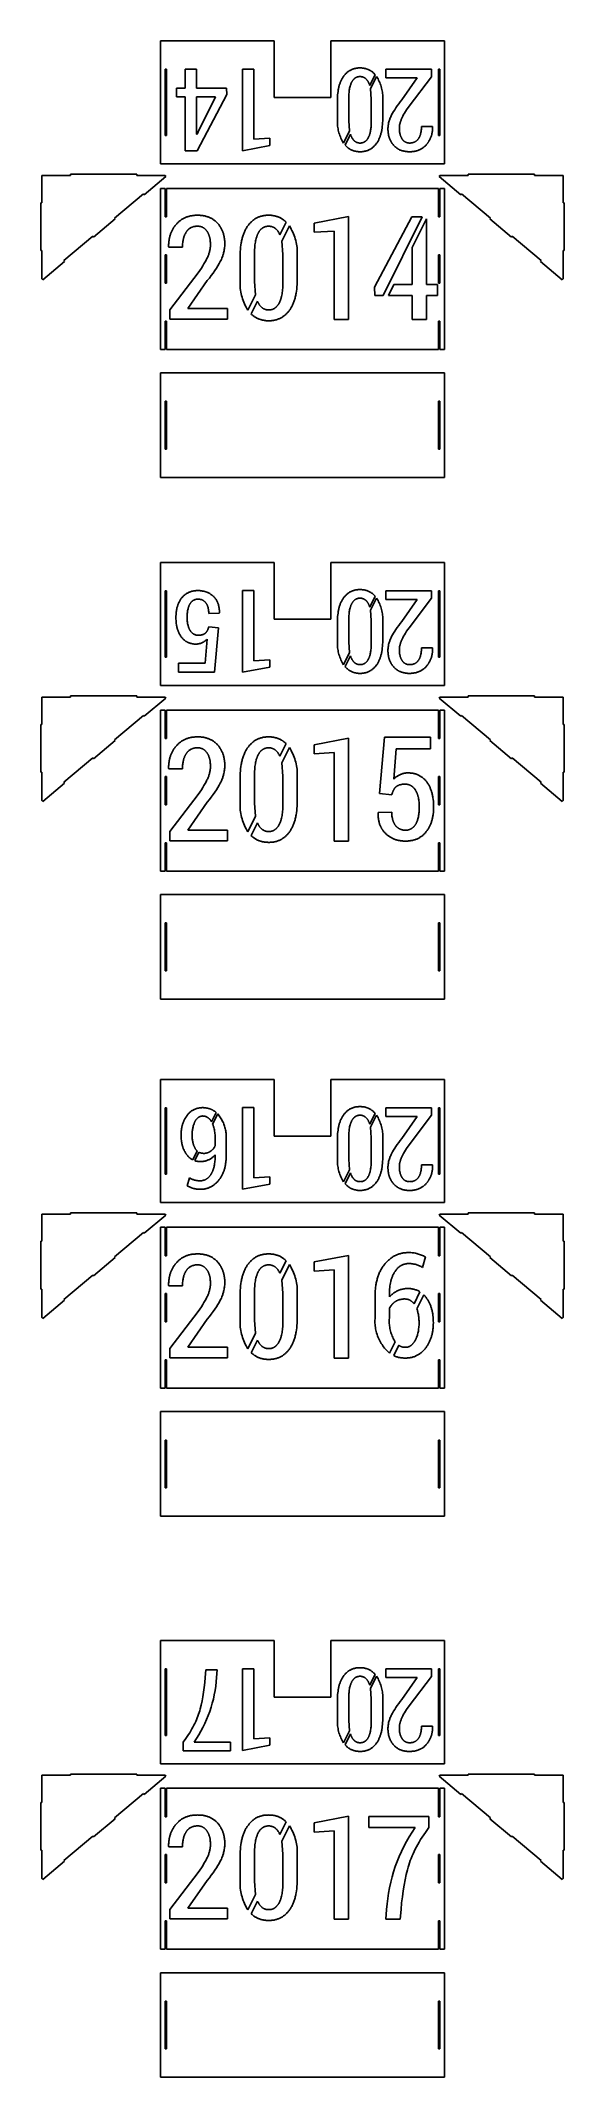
# Model space of a CAD drawing. Header units: inches. Extents: x -28 to 28, y 0 to 215.
import ezdxf

# ---------------------------------------------------------------- set-up
doc = ezdxf.new("R2010")
doc.units = ezdxf.units.IN
doc.header["$MEASUREMENT"] = 0
doc.layers.add('Linework', color=7, linetype='Continuous', true_color=0x000000)

msp = doc.modelspace()

# ---------------------------------------------------------------- linework, layer by layer
at = {"layer": 'Linework'}
for p, q in [((-15, 215.47), (-3, 215.47)), ((-15, 202.45), (-15, 215.47)), ((-3, 215.47), (-3, 209.47)), ((3, 215.47), (15, 215.47)), ((3, 215.47), (3, 209.47)), ((15, 202.45), (15, 215.47)), ((-14.38, 212.47), (-14.5, 212.47)), ((-14.5, 212.47), (-14.5, 205.45)), ((-14.38, 205.45), (-14.38, 212.47)), ((-12.38, 210.45), (-12.38, 212.48)), ((-12.38, 212.48), (-11.18, 212.48)), ((-11.18, 212.48), (-11.18, 210.45)), ((-6.34, 203.85), (-6.34, 212.48)), ((-6.34, 212.48), (-5.14, 212.48)), ((-5.14, 212.48), (-5.14, 205.06)), ((3.94, 210.93), (3.97, 211)), ((3.97, 211), (3.99, 211.07)), ((3.99, 211.07), (4.02, 211.14)), ((4.02, 211.14), (4.05, 211.21)), ((4.05, 211.21), (4.08, 211.28)), ((4.08, 211.28), (4.11, 211.34)), ((4.11, 211.34), (4.15, 211.41)), ((4.15, 211.41), (4.18, 211.47)), ((4.18, 211.47), (4.22, 211.53)), ((4.22, 211.53), (4.26, 211.59)), ((4.26, 211.59), (4.29, 211.65)), ((4.29, 211.65), (4.33, 211.7)), ((4.33, 211.7), (4.37, 211.76)), ((4.37, 211.76), (4.41, 211.81)), ((4.41, 211.81), (4.46, 211.86)), ((4.46, 211.86), (4.5, 211.91)), ((4.5, 211.91), (4.54, 211.96)), ((4.54, 211.96), (4.59, 212.01)), ((4.59, 212.01), (4.64, 212.05)), ((4.64, 212.05), (4.68, 212.09)), ((4.68, 212.09), (4.73, 212.13)), ((4.73, 212.13), (4.78, 212.17)), ((4.78, 212.17), (4.83, 212.21)), ((4.83, 212.21), (4.88, 212.25)), ((4.88, 212.25), (4.93, 212.28)), ((4.93, 212.28), (4.98, 212.31)), ((4.98, 212.31), (5.03, 212.34)), ((5.03, 212.34), (5.09, 212.37)), ((5.09, 212.37), (5.14, 212.4)), ((5.14, 210.97), (5.12, 210.92)), ((5.14, 212.4), (5.2, 212.42)), ((5.16, 211.01), (5.14, 210.97)), ((5.17, 211.04), (5.16, 211.01)), ((5.19, 211.08), (5.17, 211.04)), ((5.21, 211.12), (5.19, 211.08)), ((5.2, 212.42), (5.26, 212.45)), ((5.23, 211.16), (5.21, 211.12)), ((5.25, 211.19), (5.23, 211.16)), ((5.27, 211.22), (5.25, 211.19)), ((5.26, 212.45), (5.31, 212.47)), ((5.3, 211.26), (5.27, 211.22)), ((5.32, 211.29), (5.3, 211.26)), ((5.31, 212.47), (5.37, 212.49)), ((5.34, 211.32), (5.32, 211.29)), ((5.36, 211.35), (5.34, 211.32)), ((5.39, 211.37), (5.36, 211.35)), ((5.37, 212.49), (5.43, 212.51)), ((5.41, 211.4), (5.39, 211.37)), ((5.44, 211.42), (5.41, 211.4)), ((5.43, 212.51), (5.49, 212.52)), ((5.46, 211.45), (5.44, 211.42)), ((5.47, 211.46), (5.46, 211.45)), ((5.49, 211.47), (5.47, 211.46)), ((5.49, 212.52), (5.55, 212.54)), ((5.5, 211.48), (5.49, 211.47)), ((5.51, 211.49), (5.5, 211.48)), ((5.53, 211.5), (5.51, 211.49)), ((5.54, 211.51), (5.53, 211.5)), ((5.55, 211.52), (5.54, 211.51)), ((5.55, 212.54), (5.61, 212.55)), ((5.57, 211.53), (5.55, 211.52)), ((5.58, 211.54), (5.57, 211.53)), ((5.59, 211.55), (5.58, 211.54)), ((5.61, 211.56), (5.59, 211.55)), ((5.61, 212.55), (5.68, 212.56)), ((5.62, 211.57), (5.61, 211.56)), ((5.64, 211.58), (5.62, 211.57)), ((5.65, 211.58), (5.64, 211.58)), ((5.67, 211.59), (5.65, 211.58)), ((5.68, 211.6), (5.67, 211.59)), ((5.68, 212.56), (5.74, 212.57)), ((5.7, 211.61), (5.68, 211.6)), ((5.71, 211.61), (5.7, 211.61)), ((5.73, 211.62), (5.71, 211.61)), ((5.74, 211.62), (5.73, 211.62)), ((5.74, 212.57), (5.81, 212.58)), ((5.76, 211.63), (5.74, 211.62)), ((5.77, 211.64), (5.76, 211.63)), ((5.79, 211.64), (5.77, 211.64)), ((5.8, 211.65), (5.79, 211.64)), ((5.82, 211.65), (5.8, 211.65)), ((5.81, 212.58), (5.87, 212.59)), ((5.84, 211.65), (5.82, 211.65)), ((5.85, 211.66), (5.84, 211.65)), ((5.87, 211.66), (5.85, 211.66)), ((5.87, 212.59), (5.94, 212.59)), ((5.88, 211.67), (5.87, 211.66)), ((5.9, 211.67), (5.88, 211.67)), ((5.92, 211.67), (5.9, 211.67)), ((5.93, 211.67), (5.92, 211.67)), ((5.95, 211.68), (5.93, 211.67)), ((5.94, 212.59), (6.01, 212.59)), ((5.97, 211.68), (5.95, 211.68)), ((5.99, 211.68), (5.97, 211.68)), ((6, 211.68), (5.99, 211.68)), ((6.04, 211.68), (6, 211.68)), ((6.01, 212.59), (6.07, 212.59)), ((6.07, 211.68), (6.04, 211.68)), ((6.07, 212.59), (6.13, 212.59)), ((6.11, 211.68), (6.07, 211.68)), ((6.15, 211.68), (6.11, 211.68)), ((6.13, 212.59), (6.2, 212.59)), ((6.18, 211.68), (6.15, 211.68)), ((6.2, 211.68), (6.18, 211.68)), ((6.2, 212.59), (6.25, 212.59)), ((6.21, 211.67), (6.2, 211.68)), ((6.23, 211.67), (6.21, 211.67)), ((6.25, 211.67), (6.23, 211.67)), ((6.25, 212.59), (6.31, 212.58)), ((6.27, 211.67), (6.25, 211.67)), ((6.28, 211.66), (6.27, 211.67)), ((6.3, 211.66), (6.28, 211.66)), ((6.31, 211.65), (6.3, 211.66)), ((6.31, 212.58), (6.37, 212.58)), ((6.33, 211.65), (6.31, 211.65)), ((6.35, 211.65), (6.33, 211.65)), ((6.36, 211.64), (6.35, 211.65)), ((6.38, 211.64), (6.36, 211.64)), ((6.37, 212.58), (6.43, 212.57)), ((6.39, 211.63), (6.38, 211.64)), ((6.41, 211.62), (6.39, 211.63)), ((6.43, 211.62), (6.41, 211.62)), ((6.43, 212.57), (6.49, 212.56)), ((6.44, 211.61), (6.43, 211.62)), ((6.46, 211.61), (6.44, 211.61)), ((6.47, 211.6), (6.46, 211.61)), ((6.49, 211.59), (6.47, 211.6)), ((6.49, 212.56), (6.54, 212.55)), ((6.5, 211.58), (6.49, 211.59)), ((6.51, 211.58), (6.5, 211.58)), ((6.53, 211.57), (6.51, 211.58)), ((6.54, 211.56), (6.53, 211.57)), ((6.54, 212.55), (6.6, 212.54)), ((6.56, 211.55), (6.54, 211.56)), ((6.57, 211.54), (6.56, 211.55)), ((6.59, 211.53), (6.57, 211.54)), ((6.6, 211.52), (6.59, 211.53)), ((6.6, 212.54), (6.65, 212.52)), ((6.61, 211.51), (6.6, 211.52)), ((6.63, 211.5), (6.61, 211.51)), ((6.64, 211.49), (6.63, 211.5)), ((6.65, 211.48), (6.64, 211.49)), ((6.65, 212.52), (6.71, 212.51)), ((6.67, 211.47), (6.65, 211.48)), ((6.68, 211.46), (6.67, 211.47)), ((6.69, 211.45), (6.68, 211.46)), ((6.72, 211.42), (6.69, 211.45)), ((6.71, 212.51), (6.76, 212.49)), ((6.74, 211.4), (6.72, 211.42)), ((6.77, 211.37), (6.74, 211.4)), ((6.76, 212.49), (6.81, 212.48)), ((6.79, 211.34), (6.77, 211.37)), ((6.82, 211.31), (6.79, 211.34)), ((6.81, 212.48), (6.86, 212.46)), ((6.84, 211.28), (6.82, 211.31)), ((6.86, 211.25), (6.84, 211.28)), ((6.86, 212.46), (6.91, 212.44)), ((6.88, 211.22), (6.86, 211.25)), ((6.9, 211.19), (6.88, 211.22)), ((6.92, 211.15), (6.9, 211.19)), ((6.91, 212.44), (6.96, 212.42)), ((6.94, 211.12), (6.92, 211.15)), ((6.96, 211.08), (6.94, 211.12)), ((6.96, 212.42), (7.01, 212.4)), ((6.98, 211.04), (6.96, 211.08)), ((7, 211), (6.98, 211.04)), ((7.02, 210.95), (7, 211)), ((7.01, 212.4), (7.06, 212.37)), ((7.04, 210.91), (7.02, 210.95)), ((7.06, 212.37), (7.11, 212.35)), ((7.67, 211.89), (7.1, 210.73)), ((7.11, 212.35), (7.16, 212.32)), ((7.16, 212.32), (7.21, 212.29)), ((7.18, 210.4), (7.83, 211.7)), ((7.21, 212.29), (7.25, 212.26)), ((7.25, 212.26), (7.3, 212.23)), ((7.3, 212.23), (7.34, 212.2)), ((7.34, 212.2), (7.39, 212.17)), ((7.39, 212.17), (7.43, 212.13)), ((7.43, 212.13), (7.47, 212.09)), ((7.47, 212.09), (7.51, 212.06)), ((7.51, 212.06), (7.55, 212.02)), ((7.55, 212.02), (7.6, 211.98)), ((7.6, 211.98), (7.64, 211.93)), ((7.64, 211.93), (7.67, 211.89)), ((7.83, 211.7), (7.9, 211.57)), ((7.9, 211.57), (7.98, 211.44)), ((7.98, 211.44), (8.04, 211.31)), ((8.04, 211.31), (8.11, 211.17)), ((8.11, 211.17), (8.17, 211.04)), ((8.17, 211.04), (8.22, 210.9)), ((8.8, 211.56), (8.8, 212.47)), ((8.8, 212.47), (13.63, 212.47)), ((12.12, 211.56), (8.8, 211.56)), ((10.5, 209.22), (12.12, 211.56)), ((13.63, 211.67), (11.26, 208.56)), ((13.63, 212.47), (13.63, 211.67)), ((14.38, 212.47), (14.5, 212.47)), ((14.38, 205.45), (14.38, 212.47)), ((14.5, 212.47), (14.5, 205.45)), ((-13.3, 209.54), (-13.3, 210.45)), ((-13.3, 210.45), (-12.38, 210.45)), ((-12.38, 209.54), (-13.3, 209.54)), ((-12.38, 203.85), (-12.38, 209.54)), ((-11.18, 210.45), (-8.04, 210.45)), ((-9.19, 209.54), (-11.18, 209.54)), ((-11.18, 209.54), (-11.18, 205.6)), ((-8.01, 209.78), (-11.14, 203.85)), ((-11.02, 205.84), (-9.19, 209.54)), ((-8.04, 210.45), (-8.01, 209.78)), ((0, 209.47), (-3, 209.47)), ((3, 209.47), (0, 209.47)), ((3.69, 209.35), (3.7, 209.55)), ((3.69, 209.14), (3.69, 209.35)), ((3.69, 207.2), (3.69, 209.14)), ((3.7, 209.55), (3.71, 209.74)), ((3.71, 209.74), (3.73, 209.93)), ((3.73, 209.93), (3.75, 210.11)), ((3.75, 210.11), (3.78, 210.29)), ((3.78, 210.29), (3.8, 210.37)), ((3.8, 210.37), (3.81, 210.45)), ((3.81, 210.45), (3.83, 210.54)), ((3.83, 210.54), (3.85, 210.62)), ((3.85, 210.62), (3.87, 210.7)), ((3.87, 210.7), (3.89, 210.78)), ((3.89, 210.78), (3.92, 210.85)), ((3.92, 210.85), (3.94, 210.93)), ((4.9, 209.73), (4.89, 209.59)), ((4.89, 209.59), (4.89, 209.31)), ((4.89, 209.31), (4.89, 207.02)), ((4.92, 209.99), (4.9, 209.86)), ((4.9, 209.86), (4.9, 209.73)), ((4.93, 210.11), (4.92, 209.99)), ((4.94, 210.23), (4.93, 210.11)), ((4.96, 210.34), (4.94, 210.23)), ((4.98, 210.45), (4.96, 210.34)), ((5.01, 210.55), (4.98, 210.45)), ((5.03, 210.65), (5.01, 210.55)), ((5.04, 210.7), (5.03, 210.65)), ((5.06, 210.75), (5.04, 210.7)), ((5.07, 210.79), (5.06, 210.75)), ((5.09, 210.84), (5.07, 210.79)), ((5.1, 210.88), (5.09, 210.84)), ((5.12, 210.92), (5.1, 210.88)), ((7.06, 210.87), (7.04, 210.91)), ((7.07, 210.82), (7.06, 210.87)), ((7.09, 210.78), (7.07, 210.82)), ((7.1, 210.73), (7.09, 210.78)), ((7.27, 209.31), (7.18, 210.4)), ((7.27, 207.02), (7.27, 209.31)), ((8.22, 210.9), (8.27, 210.76)), ((8.27, 210.76), (8.31, 210.62)), ((8.31, 210.62), (8.35, 210.47)), ((8.35, 210.47), (8.39, 210.33)), ((8.39, 210.33), (8.41, 210.18)), ((8.41, 210.18), (8.44, 210.03)), ((8.44, 210.03), (8.46, 209.88)), ((8.46, 209.88), (8.47, 209.74)), ((8.47, 209.74), (8.48, 209.59)), ((8.48, 209.29), (8.47, 209.14)), ((8.47, 209.14), (8.47, 207.2)), ((8.48, 209.59), (8.48, 209.44)), ((8.48, 209.44), (8.48, 209.29)), ((10.01, 208.58), (10.16, 208.79)), ((10.16, 208.79), (10.33, 209)), ((10.33, 209), (10.5, 209.22)), ((3.68, 207.05), (3.69, 207.2)), ((3.68, 206.9), (3.68, 207.05)), ((3.69, 206.75), (3.68, 206.9)), ((3.7, 206.6), (3.69, 206.75)), ((4.89, 207.02), (4.98, 205.93)), ((7.26, 206.61), (7.27, 206.74)), ((7.27, 206.74), (7.27, 207.02)), ((8.46, 206.79), (8.45, 206.6)), ((8.47, 206.99), (8.46, 206.79)), ((8.47, 207.2), (8.47, 206.99)), ((9.07, 206.62), (9.09, 206.71)), ((9.09, 206.71), (9.1, 206.8)), ((9.1, 206.8), (9.13, 206.89)), ((9.13, 206.89), (9.15, 206.99)), ((9.15, 206.99), (9.18, 207.08)), ((9.18, 207.08), (9.21, 207.17)), ((9.21, 207.17), (9.24, 207.26)), ((9.24, 207.26), (9.28, 207.35)), ((9.28, 207.35), (9.32, 207.44)), ((9.32, 207.44), (9.36, 207.53)), ((9.36, 207.53), (9.41, 207.62)), ((9.41, 207.62), (9.51, 207.8)), ((9.51, 207.8), (9.62, 207.99)), ((9.62, 207.99), (9.74, 208.18)), ((9.74, 208.18), (9.87, 208.38)), ((9.87, 208.38), (10.01, 208.58)), ((10.28, 206.64), (10.26, 206.57)), ((10.29, 206.7), (10.28, 206.64)), ((10.3, 206.77), (10.29, 206.7)), ((10.32, 206.83), (10.3, 206.77)), ((10.34, 206.89), (10.32, 206.83)), ((10.36, 206.96), (10.34, 206.89)), ((10.38, 207.02), (10.36, 206.96)), ((10.41, 207.09), (10.38, 207.02)), ((10.43, 207.16), (10.41, 207.09)), ((10.46, 207.22), (10.43, 207.16)), ((10.49, 207.29), (10.46, 207.22)), ((10.52, 207.36), (10.49, 207.29)), ((10.56, 207.43), (10.52, 207.36)), ((10.6, 207.5), (10.56, 207.43)), ((10.68, 207.66), (10.6, 207.5)), ((10.77, 207.82), (10.68, 207.66)), ((10.88, 207.99), (10.77, 207.82)), ((11, 208.17), (10.88, 207.99)), ((11.26, 208.56), (11, 208.17)), ((-14.38, 205.45), (-14.5, 205.45)), ((-11.18, 205.6), (-11.14, 205.59)), ((-11.14, 205.59), (-11.02, 205.84)), ((-5.14, 205.06), (-3.46, 205.17)), ((-3.46, 205.17), (-3.46, 204.4)), ((3.71, 206.45), (3.7, 206.6)), ((3.73, 206.3), (3.71, 206.45)), ((3.75, 206.16), (3.73, 206.3)), ((3.78, 206.01), (3.75, 206.16)), ((3.82, 205.86), (3.78, 206.01)), ((3.85, 205.72), (3.82, 205.86)), ((3.9, 205.58), (3.85, 205.72)), ((3.95, 205.44), (3.9, 205.58)), ((4, 205.3), (3.95, 205.44)), ((4.06, 205.16), (4, 205.3)), ((4.12, 205.03), (4.06, 205.16)), ((4.19, 204.89), (4.12, 205.03)), ((4.26, 204.76), (4.19, 204.89)), ((4.34, 204.64), (4.26, 204.76)), ((4.98, 205.93), (4.34, 204.64)), ((4.49, 204.44), (5.06, 205.59)), ((5.06, 205.59), (5.07, 205.55)), ((5.07, 205.55), (5.09, 205.51)), ((5.09, 205.51), (5.1, 205.46)), ((5.1, 205.46), (5.12, 205.42)), ((5.12, 205.42), (5.14, 205.38)), ((5.14, 205.38), (5.16, 205.34)), ((5.16, 205.34), (5.18, 205.3)), ((5.18, 205.3), (5.2, 205.26)), ((5.2, 205.26), (5.22, 205.22)), ((5.22, 205.22), (5.24, 205.18)), ((5.24, 205.18), (5.26, 205.15)), ((5.26, 205.15), (5.28, 205.12)), ((5.28, 205.12), (5.3, 205.08)), ((5.3, 205.08), (5.32, 205.05)), ((5.32, 205.05), (5.34, 205.02)), ((5.34, 205.02), (5.37, 204.99)), ((5.37, 204.99), (5.39, 204.97)), ((5.39, 204.97), (5.42, 204.94)), ((5.42, 204.94), (5.44, 204.92)), ((5.44, 204.92), (5.47, 204.89)), ((5.47, 204.89), (5.48, 204.88)), ((5.48, 204.88), (5.49, 204.87)), ((5.49, 204.87), (5.51, 204.86)), ((5.51, 204.86), (5.52, 204.85)), ((5.52, 204.85), (5.53, 204.84)), ((5.53, 204.84), (5.55, 204.83)), ((5.55, 204.83), (5.56, 204.82)), ((5.56, 204.82), (5.57, 204.81)), ((5.57, 204.81), (5.59, 204.8)), ((5.59, 204.8), (5.6, 204.79)), ((5.6, 204.79), (5.62, 204.78)), ((5.62, 204.78), (5.63, 204.77)), ((5.63, 204.77), (5.64, 204.77)), ((5.64, 204.77), (5.66, 204.76)), ((5.66, 204.76), (5.67, 204.75)), ((5.67, 204.75), (5.69, 204.74)), ((5.69, 204.74), (5.7, 204.74)), ((5.7, 204.74), (5.72, 204.73)), ((5.72, 204.73), (5.73, 204.72)), ((5.73, 204.72), (5.75, 204.72)), ((5.75, 204.72), (5.77, 204.71)), ((5.77, 204.71), (5.78, 204.71)), ((5.78, 204.71), (5.8, 204.7)), ((5.8, 204.7), (5.81, 204.7)), ((5.81, 204.7), (5.83, 204.69)), ((5.83, 204.69), (5.85, 204.69)), ((5.85, 204.69), (5.86, 204.68)), ((5.86, 204.68), (5.88, 204.68)), ((5.88, 204.68), (5.89, 204.68)), ((5.89, 204.68), (5.91, 204.67)), ((5.91, 204.67), (5.93, 204.67)), ((5.93, 204.67), (5.95, 204.67)), ((5.95, 204.67), (5.96, 204.67)), ((5.96, 204.67), (5.98, 204.66)), ((5.98, 204.66), (6.01, 204.66)), ((6.01, 204.66), (6.05, 204.66)), ((6.05, 204.66), (6.09, 204.66)), ((6.09, 204.66), (6.12, 204.66)), ((6.12, 204.66), (6.16, 204.66)), ((6.16, 204.66), (6.19, 204.66)), ((6.19, 204.66), (6.21, 204.67)), ((6.21, 204.67), (6.23, 204.67)), ((6.23, 204.67), (6.24, 204.67)), ((6.24, 204.67), (6.26, 204.67)), ((6.26, 204.67), (6.28, 204.68)), ((6.28, 204.68), (6.29, 204.68)), ((6.29, 204.68), (6.31, 204.68)), ((6.31, 204.68), (6.33, 204.69)), ((6.33, 204.69), (6.34, 204.69)), ((6.34, 204.69), (6.36, 204.7)), ((6.36, 204.7), (6.37, 204.7)), ((6.37, 204.7), (6.39, 204.71)), ((6.39, 204.71), (6.41, 204.71)), ((6.41, 204.71), (6.42, 204.72)), ((6.42, 204.72), (6.44, 204.72)), ((6.44, 204.72), (6.45, 204.73)), ((6.45, 204.73), (6.47, 204.74)), ((6.47, 204.74), (6.48, 204.74)), ((6.48, 204.74), (6.5, 204.75)), ((6.5, 204.75), (6.51, 204.76)), ((6.51, 204.76), (6.53, 204.77)), ((6.53, 204.77), (6.54, 204.77)), ((6.54, 204.77), (6.55, 204.78)), ((6.55, 204.78), (6.57, 204.79)), ((6.57, 204.79), (6.58, 204.8)), ((6.58, 204.8), (6.6, 204.81)), ((6.6, 204.81), (6.61, 204.82)), ((6.61, 204.82), (6.62, 204.83)), ((6.62, 204.83), (6.64, 204.84)), ((6.64, 204.84), (6.65, 204.85)), ((6.65, 204.85), (6.66, 204.86)), ((6.66, 204.86), (6.68, 204.87)), ((6.68, 204.87), (6.69, 204.88)), ((6.69, 204.88), (6.7, 204.89)), ((6.7, 204.89), (6.72, 204.91)), ((6.72, 204.91), (6.73, 204.92)), ((6.73, 204.92), (6.75, 204.94)), ((6.75, 204.94), (6.78, 204.97)), ((6.78, 204.97), (6.8, 205)), ((6.8, 205), (6.82, 205.03)), ((6.82, 205.03), (6.85, 205.06)), ((6.85, 205.06), (6.87, 205.09)), ((6.87, 205.09), (6.89, 205.12)), ((6.89, 205.12), (6.91, 205.15)), ((6.91, 205.15), (6.93, 205.19)), ((6.93, 205.19), (6.95, 205.22)), ((6.95, 205.22), (6.97, 205.26)), ((6.97, 205.26), (6.99, 205.3)), ((6.99, 205.3), (7.01, 205.34)), ((7.01, 205.34), (7.02, 205.38)), ((7.02, 205.38), (7.04, 205.42)), ((7.04, 205.42), (7.06, 205.46)), ((7.06, 205.46), (7.07, 205.5)), ((7.07, 205.5), (7.09, 205.55)), ((7.09, 205.55), (7.1, 205.59)), ((7.1, 205.59), (7.12, 205.64)), ((7.12, 205.64), (7.13, 205.69)), ((7.13, 205.69), (7.16, 205.79)), ((7.16, 205.79), (7.18, 205.89)), ((7.18, 205.89), (7.2, 206)), ((7.2, 206), (7.22, 206.11)), ((7.22, 206.11), (7.23, 206.23)), ((7.23, 206.23), (7.24, 206.35)), ((7.24, 206.35), (7.26, 206.48)), ((7.26, 206.48), (7.26, 206.61)), ((7.75, 204.53), (7.71, 204.47)), ((7.79, 204.58), (7.75, 204.53)), ((7.83, 204.64), (7.79, 204.58)), ((7.87, 204.69), (7.83, 204.64)), ((7.91, 204.75), (7.87, 204.69)), ((7.95, 204.81), (7.91, 204.75)), ((7.98, 204.87), (7.95, 204.81)), ((8.02, 204.93), (7.98, 204.87)), ((8.05, 205), (8.02, 204.93)), ((8.08, 205.06), (8.05, 205)), ((8.11, 205.13), (8.08, 205.06)), ((8.14, 205.2), (8.11, 205.13)), ((8.17, 205.27), (8.14, 205.2)), ((8.2, 205.34), (8.17, 205.27)), ((8.22, 205.42), (8.2, 205.34)), ((8.25, 205.49), (8.22, 205.42)), ((8.27, 205.57), (8.25, 205.49)), ((8.29, 205.65), (8.27, 205.57)), ((8.31, 205.72), (8.29, 205.65)), ((8.33, 205.81), (8.31, 205.72)), ((8.35, 205.89), (8.33, 205.81)), ((8.37, 205.97), (8.35, 205.89)), ((8.38, 206.06), (8.37, 205.97)), ((8.41, 206.23), (8.38, 206.06)), ((8.43, 206.41), (8.41, 206.23)), ((8.45, 206.6), (8.43, 206.41)), ((9.03, 206.25), (9.04, 206.35)), ((9.03, 206.16), (9.03, 206.25)), ((9.03, 206.09), (9.03, 206.16)), ((9.03, 206.03), (9.03, 206.09)), ((9.04, 205.96), (9.03, 206.03)), ((9.04, 206.35), (9.05, 206.44)), ((9.04, 205.89), (9.04, 205.96)), ((9.05, 205.83), (9.04, 205.89)), ((9.05, 206.44), (9.06, 206.53)), ((9.05, 205.77), (9.05, 205.83)), ((9.06, 205.7), (9.05, 205.77)), ((9.06, 206.53), (9.07, 206.62)), ((9.07, 205.64), (9.06, 205.7)), ((9.08, 205.58), (9.07, 205.64)), ((9.09, 205.52), (9.08, 205.58)), ((9.1, 205.46), (9.09, 205.52)), ((9.12, 205.4), (9.1, 205.46)), ((9.13, 205.34), (9.12, 205.4)), ((9.15, 205.29), (9.13, 205.34)), ((9.17, 205.23), (9.15, 205.29)), ((9.19, 205.17), (9.17, 205.23)), ((9.2, 205.12), (9.19, 205.17)), ((9.23, 205.07), (9.2, 205.12)), ((9.25, 205.01), (9.23, 205.07)), ((9.27, 204.96), (9.25, 205.01)), ((9.3, 204.91), (9.27, 204.96)), ((9.32, 204.86), (9.3, 204.91)), ((9.35, 204.81), (9.32, 204.86)), ((9.38, 204.76), (9.35, 204.81)), ((9.41, 204.71), (9.38, 204.76)), ((9.44, 204.67), (9.41, 204.71)), ((9.47, 204.62), (9.44, 204.67)), ((9.5, 204.57), (9.47, 204.62)), ((9.53, 204.53), (9.5, 204.57)), ((9.57, 204.49), (9.53, 204.53)), ((9.61, 204.44), (9.57, 204.49)), ((10.24, 206.32), (10.23, 206.26)), ((10.23, 206.26), (10.23, 206.2)), ((10.23, 206.2), (10.23, 206.11)), ((10.23, 206.11), (10.24, 206.03)), ((10.25, 206.45), (10.24, 206.38)), ((10.24, 206.38), (10.24, 206.32)), ((10.24, 206.03), (10.24, 205.95)), ((10.24, 205.95), (10.25, 205.87)), ((10.26, 206.57), (10.25, 206.51)), ((10.25, 206.51), (10.25, 206.45)), ((10.25, 205.87), (10.26, 205.8)), ((10.26, 205.8), (10.27, 205.72)), ((10.27, 205.72), (10.28, 205.69)), ((10.28, 205.69), (10.29, 205.65)), ((10.29, 205.65), (10.3, 205.61)), ((10.3, 205.61), (10.3, 205.58)), ((10.3, 205.58), (10.31, 205.54)), ((10.31, 205.54), (10.32, 205.51)), ((10.32, 205.51), (10.33, 205.48)), ((10.33, 205.48), (10.34, 205.44)), ((10.34, 205.44), (10.36, 205.41)), ((10.36, 205.41), (10.37, 205.38)), ((10.37, 205.38), (10.38, 205.35)), ((10.38, 205.35), (10.39, 205.32)), ((10.39, 205.32), (10.41, 205.29)), ((10.41, 205.29), (10.42, 205.26)), ((10.42, 205.26), (10.44, 205.23)), ((10.44, 205.23), (10.45, 205.2)), ((10.45, 205.2), (10.47, 205.17)), ((10.47, 205.17), (10.48, 205.14)), ((10.48, 205.14), (10.5, 205.11)), ((10.5, 205.11), (10.52, 205.09)), ((10.52, 205.09), (10.54, 205.06)), ((10.54, 205.06), (10.56, 205.04)), ((10.56, 205.04), (10.57, 205.01)), ((10.57, 205.01), (10.59, 204.99)), ((10.59, 204.99), (10.61, 204.96)), ((10.61, 204.96), (10.63, 204.94)), ((10.63, 204.94), (10.66, 204.92)), ((10.66, 204.92), (10.68, 204.9)), ((10.68, 204.9), (10.7, 204.88)), ((10.7, 204.88), (10.72, 204.86)), ((10.72, 204.86), (10.74, 204.84)), ((10.74, 204.84), (10.76, 204.83)), ((10.76, 204.83), (10.79, 204.81)), ((10.79, 204.81), (10.81, 204.79)), ((10.81, 204.79), (10.84, 204.78)), ((10.84, 204.78), (10.86, 204.77)), ((10.86, 204.77), (10.88, 204.75)), ((10.88, 204.75), (10.91, 204.74)), ((10.91, 204.74), (10.94, 204.73)), ((10.94, 204.73), (10.96, 204.72)), ((10.96, 204.72), (10.99, 204.71)), ((10.99, 204.71), (11.02, 204.7)), ((11.02, 204.7), (11.04, 204.69)), ((11.04, 204.69), (11.07, 204.69)), ((11.07, 204.69), (11.1, 204.68)), ((11.1, 204.68), (11.13, 204.67)), ((11.13, 204.67), (11.16, 204.67)), ((11.16, 204.67), (11.19, 204.67)), ((11.19, 204.67), (11.22, 204.66)), ((11.22, 204.66), (11.25, 204.66)), ((11.25, 204.66), (11.28, 204.66)), ((11.28, 204.66), (11.31, 204.66)), ((11.31, 204.66), (11.35, 204.66)), ((11.35, 204.66), (11.39, 204.66)), ((11.39, 204.66), (11.42, 204.66)), ((11.42, 204.66), (11.46, 204.67)), ((11.46, 204.67), (11.5, 204.67)), ((11.5, 204.67), (11.53, 204.68)), ((11.53, 204.68), (11.57, 204.68)), ((11.57, 204.68), (11.61, 204.69)), ((11.61, 204.69), (11.64, 204.7)), ((11.64, 204.7), (11.67, 204.71)), ((11.67, 204.71), (11.71, 204.71)), ((11.71, 204.71), (11.74, 204.73)), ((11.74, 204.73), (11.77, 204.74)), ((11.77, 204.74), (11.8, 204.75)), ((11.8, 204.75), (11.83, 204.76)), ((11.83, 204.76), (11.86, 204.78)), ((11.86, 204.78), (11.89, 204.79)), ((11.89, 204.79), (11.92, 204.81)), ((11.92, 204.81), (11.95, 204.83)), ((11.95, 204.83), (11.98, 204.84)), ((11.98, 204.84), (12, 204.86)), ((12, 204.86), (12.03, 204.88)), ((12.03, 204.88), (12.05, 204.9)), ((12.05, 204.9), (12.08, 204.93)), ((12.08, 204.93), (12.1, 204.95)), ((12.1, 204.95), (12.13, 204.97)), ((12.13, 204.97), (12.15, 205)), ((12.15, 205), (12.17, 205.02)), ((12.17, 205.02), (12.2, 205.05)), ((12.2, 205.05), (12.22, 205.07)), ((12.22, 205.07), (12.24, 205.1)), ((12.24, 205.1), (12.26, 205.13)), ((12.26, 205.13), (12.28, 205.16)), ((12.28, 205.16), (12.3, 205.19)), ((12.3, 205.19), (12.31, 205.22)), ((12.31, 205.22), (12.33, 205.26)), ((12.33, 205.26), (12.35, 205.29)), ((12.35, 205.29), (12.37, 205.32)), ((12.37, 205.32), (12.38, 205.36)), ((12.38, 205.36), (12.4, 205.39)), ((12.4, 205.39), (12.41, 205.43)), ((12.41, 205.43), (12.42, 205.46)), ((12.42, 205.46), (12.44, 205.5)), ((12.44, 205.5), (12.45, 205.53)), ((12.45, 205.53), (12.46, 205.57)), ((12.46, 205.57), (12.47, 205.61)), ((12.47, 205.61), (12.48, 205.65)), ((12.48, 205.65), (12.49, 205.69)), ((12.49, 205.69), (12.5, 205.73)), ((12.5, 205.73), (12.51, 205.77)), ((12.51, 205.77), (12.53, 205.86)), ((12.53, 205.86), (12.54, 205.94)), ((12.54, 205.94), (12.55, 206.03)), ((12.55, 206.03), (12.56, 206.13)), ((12.56, 206.13), (12.57, 206.22)), ((12.57, 206.32), (12.57, 206.42)), ((12.57, 206.42), (13.73, 206.42)), ((12.57, 206.22), (12.57, 206.32)), ((13.11, 204.51), (13.06, 204.46)), ((13.15, 204.55), (13.11, 204.51)), ((13.19, 204.6), (13.15, 204.55)), ((13.22, 204.65), (13.19, 204.6)), ((13.26, 204.7), (13.22, 204.65)), ((13.29, 204.75), (13.26, 204.7)), ((13.33, 204.81), (13.29, 204.75)), ((13.36, 204.86), (13.33, 204.81)), ((13.39, 204.91), (13.36, 204.86)), ((13.42, 204.97), (13.39, 204.91)), ((13.45, 205.02), (13.42, 204.97)), ((13.48, 205.07), (13.45, 205.02)), ((13.5, 205.13), (13.48, 205.07)), ((13.53, 205.19), (13.5, 205.13)), ((13.55, 205.24), (13.53, 205.19)), ((13.57, 205.3), (13.55, 205.24)), ((13.59, 205.36), (13.57, 205.3)), ((13.61, 205.42), (13.59, 205.36)), ((13.63, 205.48), (13.61, 205.42)), ((13.65, 205.54), (13.63, 205.48)), ((13.66, 205.6), (13.65, 205.54)), ((13.67, 205.66), (13.66, 205.6)), ((13.69, 205.73), (13.67, 205.66)), ((13.7, 205.79), (13.69, 205.73)), ((13.71, 205.85), (13.7, 205.79)), ((13.72, 205.92), (13.71, 205.85)), ((13.73, 206.05), (13.72, 205.98)), ((13.72, 205.98), (13.72, 205.92)), ((13.73, 206.42), (13.74, 206.39)), ((13.74, 206.18), (13.73, 206.12)), ((13.73, 206.12), (13.73, 206.05)), ((13.74, 206.39), (13.74, 206.32)), ((13.74, 206.32), (13.74, 206.25)), ((13.74, 206.25), (13.74, 206.18)), ((14.38, 205.45), (14.5, 205.45)), ((-15, 202.45), (15, 202.45)), ((-11.14, 203.85), (-12.38, 203.85)), ((-3.46, 204.4), (-6.34, 203.85)), ((4.53, 204.4), (4.49, 204.44)), ((4.57, 204.36), (4.53, 204.4)), ((4.61, 204.32), (4.57, 204.36)), ((4.65, 204.28), (4.61, 204.32)), ((4.69, 204.24), (4.65, 204.28)), ((4.74, 204.2), (4.69, 204.24)), ((4.78, 204.17), (4.74, 204.2)), ((4.82, 204.13), (4.78, 204.17)), ((4.87, 204.1), (4.82, 204.13)), ((4.91, 204.07), (4.87, 204.1)), ((4.96, 204.04), (4.91, 204.07)), ((5.01, 204.01), (4.96, 204.04)), ((5.05, 203.99), (5.01, 204.01)), ((5.1, 203.96), (5.05, 203.99)), ((5.15, 203.94), (5.1, 203.96)), ((5.2, 203.91), (5.15, 203.94)), ((5.25, 203.89), (5.2, 203.91)), ((5.3, 203.87), (5.25, 203.89)), ((5.35, 203.85), (5.3, 203.87)), ((5.4, 203.84), (5.35, 203.85)), ((5.46, 203.82), (5.4, 203.84)), ((5.51, 203.81), (5.46, 203.82)), ((5.57, 203.79), (5.51, 203.81)), ((5.62, 203.78), (5.57, 203.79)), ((5.68, 203.77), (5.62, 203.78)), ((5.73, 203.76), (5.68, 203.77)), ((5.79, 203.75), (5.73, 203.76)), ((5.85, 203.75), (5.79, 203.75)), ((5.91, 203.74), (5.85, 203.75)), ((5.97, 203.74), (5.91, 203.74)), ((6.03, 203.74), (5.97, 203.74)), ((6.09, 203.74), (6.03, 203.74)), ((6.15, 203.74), (6.09, 203.74)), ((6.22, 203.74), (6.15, 203.74)), ((6.29, 203.74), (6.22, 203.74)), ((6.35, 203.75), (6.29, 203.74)), ((6.42, 203.76), (6.35, 203.75)), ((6.48, 203.77), (6.42, 203.76)), ((6.55, 203.78), (6.48, 203.77)), ((6.61, 203.79), (6.55, 203.78)), ((6.67, 203.81), (6.61, 203.79)), ((6.73, 203.82), (6.67, 203.81)), ((6.79, 203.84), (6.73, 203.82)), ((6.85, 203.86), (6.79, 203.84)), ((6.9, 203.88), (6.85, 203.86)), ((6.96, 203.91), (6.9, 203.88)), ((7.02, 203.93), (6.96, 203.91)), ((7.07, 203.96), (7.02, 203.93)), ((7.13, 203.99), (7.07, 203.96)), ((7.18, 204.02), (7.13, 203.99)), ((7.23, 204.05), (7.18, 204.02)), ((7.28, 204.09), (7.23, 204.05)), ((7.33, 204.12), (7.28, 204.09)), ((7.38, 204.16), (7.33, 204.12)), ((7.43, 204.2), (7.38, 204.16)), ((7.48, 204.24), (7.43, 204.2)), ((7.53, 204.29), (7.48, 204.24)), ((7.57, 204.33), (7.53, 204.29)), ((7.62, 204.38), (7.57, 204.33)), ((7.66, 204.42), (7.62, 204.38)), ((7.71, 204.47), (7.66, 204.42)), ((9.64, 204.4), (9.61, 204.44)), ((9.68, 204.36), (9.64, 204.4)), ((9.72, 204.32), (9.68, 204.36)), ((9.76, 204.28), (9.72, 204.32)), ((9.8, 204.25), (9.76, 204.28)), ((9.85, 204.21), (9.8, 204.25)), ((9.89, 204.18), (9.85, 204.21)), ((9.93, 204.14), (9.89, 204.18)), ((9.98, 204.11), (9.93, 204.14)), ((10.02, 204.08), (9.98, 204.11)), ((10.07, 204.05), (10.02, 204.08)), ((10.12, 204.02), (10.07, 204.05)), ((10.17, 204), (10.12, 204.02)), ((10.21, 203.97), (10.17, 204)), ((10.26, 203.95), (10.21, 203.97)), ((10.31, 203.92), (10.26, 203.95)), ((10.37, 203.9), (10.31, 203.92)), ((10.42, 203.88), (10.37, 203.9)), ((10.47, 203.86), (10.42, 203.88)), ((10.53, 203.85), (10.47, 203.86)), ((10.58, 203.83), (10.53, 203.85)), ((10.64, 203.82), (10.58, 203.83)), ((10.69, 203.8), (10.64, 203.82)), ((10.75, 203.79), (10.69, 203.8)), ((10.81, 203.78), (10.75, 203.79)), ((10.87, 203.77), (10.81, 203.78)), ((10.93, 203.76), (10.87, 203.77)), ((10.99, 203.75), (10.93, 203.76)), ((11.05, 203.75), (10.99, 203.75)), ((11.12, 203.74), (11.05, 203.75)), ((11.18, 203.74), (11.12, 203.74)), ((11.24, 203.74), (11.18, 203.74)), ((11.31, 203.74), (11.24, 203.74)), ((11.38, 203.74), (11.31, 203.74)), ((11.45, 203.74), (11.38, 203.74)), ((11.52, 203.74), (11.45, 203.74)), ((11.59, 203.75), (11.52, 203.74)), ((11.65, 203.76), (11.59, 203.75)), ((11.72, 203.76), (11.65, 203.76)), ((11.78, 203.77), (11.72, 203.76)), ((11.85, 203.78), (11.78, 203.77)), ((11.91, 203.8), (11.85, 203.78)), ((11.97, 203.81), (11.91, 203.8)), ((12.04, 203.83), (11.97, 203.81)), ((12.1, 203.84), (12.04, 203.83)), ((12.16, 203.86), (12.1, 203.84)), ((12.21, 203.88), (12.16, 203.86)), ((12.27, 203.91), (12.21, 203.88)), ((12.33, 203.93), (12.27, 203.91)), ((12.38, 203.95), (12.33, 203.93)), ((12.44, 203.98), (12.38, 203.95)), ((12.49, 204.01), (12.44, 203.98)), ((12.55, 204.04), (12.49, 204.01)), ((12.6, 204.07), (12.55, 204.04)), ((12.65, 204.1), (12.6, 204.07)), ((12.7, 204.13), (12.65, 204.1)), ((12.75, 204.17), (12.7, 204.13)), ((12.8, 204.21), (12.75, 204.17)), ((12.84, 204.24), (12.8, 204.21)), ((12.89, 204.28), (12.84, 204.24)), ((12.93, 204.33), (12.89, 204.28)), ((12.98, 204.37), (12.93, 204.33)), ((13.02, 204.41), (12.98, 204.37)), ((13.06, 204.46), (13.02, 204.41)), ((-27.52, 198.35), (-27.52, 201.23)), ((-27.52, 201.23), (-24.52, 201.23)), ((-24.52, 201.35), (-17.5, 201.35)), ((-24.52, 201.23), (-24.52, 201.35)), ((-17.5, 201.23), (-17.5, 201.35)), ((-17.5, 201.23), (-14.5, 201.23)), ((-14.42, 201.13), (-16.72, 199.2)), ((-14.5, 201.23), (-14.42, 201.13)), ((14.5, 201.23), (14.42, 201.13)), ((14.42, 201.13), (16.72, 199.2)), ((17.5, 201.23), (14.5, 201.23)), ((17.5, 201.23), (17.5, 201.35)), ((24.52, 201.35), (17.5, 201.35)), ((24.52, 201.23), (24.52, 201.35)), ((27.52, 201.23), (24.52, 201.23)), ((27.52, 198.35), (27.52, 201.23)), ((-27.65, 198.35), (-27.65, 193.3)), ((-27.52, 198.35), (-27.65, 198.35)), ((-19.86, 196.73), (-16.8, 199.3)), ((-16.8, 199.3), (-16.72, 199.2)), ((-14.5, 199.84), (-15, 199.84)), ((-15, 199.84), (-15, 182.84)), ((-14.5, 199.84), (-14.5, 196.84)), ((14.38, 199.84), (-14.38, 199.84)), ((-14.38, 196.84), (-14.38, 199.84)), ((14.38, 196.84), (14.38, 199.84)), ((15, 199.84), (14.5, 199.84)), ((14.5, 199.84), (14.5, 196.84)), ((15, 182.84), (15, 199.84)), ((16.8, 199.3), (16.72, 199.2)), ((19.86, 196.73), (16.8, 199.3)), ((27.52, 198.35), (27.65, 198.35)), ((27.65, 198.35), (27.65, 193.3)), ((-19.78, 196.63), (-22.08, 194.7)), ((-19.86, 196.73), (-19.78, 196.63)), ((-14.5, 196.84), (-14.38, 196.84)), ((-13.54, 195.81), (-13.49, 195.87)), ((-13.49, 195.87), (-13.44, 195.94)), ((-13.44, 195.94), (-13.39, 196)), ((-13.39, 196), (-13.34, 196.06)), ((-13.34, 196.06), (-13.29, 196.12)), ((-13.29, 196.12), (-13.24, 196.18)), ((-13.24, 196.18), (-13.18, 196.23)), ((-13.18, 196.23), (-13.13, 196.29)), ((-13.13, 196.29), (-13.07, 196.34)), ((-13.07, 196.34), (-13.01, 196.39)), ((-13.01, 196.39), (-12.95, 196.44)), ((-12.95, 196.44), (-12.89, 196.48)), ((-12.89, 196.48), (-12.83, 196.53)), ((-12.83, 196.53), (-12.77, 196.57)), ((-12.77, 196.57), (-12.7, 196.61)), ((-12.7, 196.61), (-12.64, 196.65)), ((-12.64, 196.65), (-12.57, 196.69)), ((-12.57, 196.69), (-12.5, 196.72)), ((-12.5, 196.72), (-12.43, 196.75)), ((-12.43, 196.75), (-12.36, 196.79)), ((-12.36, 196.79), (-12.29, 196.81)), ((-12.29, 196.81), (-12.22, 196.84)), ((-12.22, 196.84), (-12.15, 196.87)), ((-12.15, 196.87), (-12.07, 196.89)), ((-12.07, 196.89), (-11.99, 196.91)), ((-11.99, 196.91), (-11.92, 196.93)), ((-11.92, 196.93), (-11.84, 196.95)), ((-11.84, 196.95), (-11.76, 196.97)), ((-11.76, 196.97), (-11.68, 196.98)), ((-11.68, 196.98), (-11.6, 196.99)), ((-11.6, 196.99), (-11.51, 197)), ((-11.51, 197), (-11.43, 197.01)), ((-11.43, 197.01), (-11.34, 197.02)), ((-11.34, 197.02), (-11.26, 197.02)), ((-11.26, 197.02), (-11.17, 197.03)), ((-11.17, 197.03), (-11.08, 197.03)), ((-11.08, 197.03), (-11, 197.03)), ((-11, 197.03), (-10.91, 197.02)), ((-10.91, 197.02), (-10.83, 197.02)), ((-10.83, 197.02), (-10.76, 197.01)), ((-10.76, 197.01), (-10.68, 197.01)), ((-10.68, 197.01), (-10.6, 197)), ((-10.6, 197), (-10.52, 196.99)), ((-10.52, 196.99), (-10.45, 196.98)), ((-10.45, 196.98), (-10.38, 196.96)), ((-10.38, 196.96), (-10.3, 196.95)), ((-10.3, 196.95), (-10.23, 196.93)), ((-10.23, 196.93), (-10.16, 196.91)), ((-10.16, 196.91), (-10.09, 196.89)), ((-10.09, 196.89), (-10.02, 196.87)), ((-10.02, 196.87), (-9.96, 196.84)), ((-9.96, 196.84), (-9.89, 196.82)), ((-9.89, 196.82), (-9.83, 196.79)), ((-9.83, 196.79), (-9.76, 196.76)), ((-9.76, 196.76), (-9.7, 196.73)), ((-9.7, 196.73), (-9.64, 196.7)), ((-9.64, 196.7), (-9.58, 196.67)), ((-9.58, 196.67), (-9.52, 196.63)), ((-9.52, 196.63), (-9.46, 196.59)), ((-9.46, 196.59), (-9.4, 196.56)), ((-9.4, 196.56), (-9.35, 196.52)), ((-9.35, 196.52), (-9.29, 196.47)), ((-9.29, 196.47), (-9.24, 196.43)), ((-9.24, 196.43), (-9.18, 196.39)), ((-9.18, 196.39), (-9.13, 196.34)), ((-9.13, 196.34), (-9.08, 196.29)), ((-9.08, 196.29), (-9.03, 196.24)), ((-9.03, 196.24), (-8.98, 196.19)), ((-8.98, 196.19), (-8.93, 196.14)), ((-8.93, 196.14), (-8.89, 196.08)), ((-8.89, 196.08), (-8.84, 196.03)), ((-8.84, 196.03), (-8.8, 195.97)), ((-8.8, 195.97), (-8.76, 195.91)), ((-8.76, 195.91), (-8.72, 195.86)), ((-5.83, 195.82), (-5.78, 195.9)), ((-5.78, 195.9), (-5.72, 195.97)), ((-5.72, 195.97), (-5.67, 196.03)), ((-5.67, 196.03), (-5.62, 196.1)), ((-5.62, 196.1), (-5.56, 196.16)), ((-5.56, 196.16), (-5.51, 196.22)), ((-5.51, 196.22), (-5.45, 196.28)), ((-5.45, 196.28), (-5.39, 196.34)), ((-5.39, 196.34), (-5.33, 196.39)), ((-5.33, 196.39), (-5.27, 196.44)), ((-5.27, 196.44), (-5.21, 196.49)), ((-5.21, 196.49), (-5.15, 196.54)), ((-5.15, 196.54), (-5.09, 196.59)), ((-5.09, 196.59), (-5.02, 196.63)), ((-5.02, 196.63), (-4.96, 196.67)), ((-4.96, 196.67), (-4.89, 196.71)), ((-4.89, 196.71), (-4.82, 196.74)), ((-4.82, 196.74), (-4.75, 196.78)), ((-4.75, 196.78), (-4.68, 196.81)), ((-4.68, 196.81), (-4.61, 196.84)), ((-4.61, 196.84), (-4.54, 196.87)), ((-4.54, 196.87), (-4.46, 196.89)), ((-4.46, 196.89), (-4.39, 196.92)), ((-4.39, 196.92), (-4.31, 196.94)), ((-4.31, 196.94), (-4.24, 196.96)), ((-4.24, 196.96), (-4.16, 196.97)), ((-4.16, 196.97), (-4.08, 196.99)), ((-4.08, 196.99), (-4, 197)), ((-4, 197), (-3.92, 197.01)), ((-3.92, 197.01), (-3.83, 197.02)), ((-3.83, 197.02), (-3.75, 197.02)), ((-3.75, 197.02), (-3.66, 197.03)), ((-3.66, 197.03), (-3.58, 197.03)), ((-3.58, 197.03), (-3.51, 197.03)), ((-3.51, 197.03), (-3.44, 197.02)), ((-3.44, 197.02), (-3.37, 197.02)), ((-3.37, 197.02), (-3.31, 197.02)), ((-3.31, 197.02), (-3.24, 197.01)), ((-3.24, 197.01), (-3.18, 197)), ((-3.18, 197), (-3.11, 196.99)), ((-3.11, 196.99), (-3.05, 196.98)), ((-3.05, 196.98), (-2.99, 196.97)), ((-2.99, 196.97), (-2.92, 196.96)), ((-2.92, 196.96), (-2.86, 196.94)), ((-2.86, 196.94), (-2.8, 196.93)), ((-2.8, 196.93), (-2.74, 196.91)), ((-2.74, 196.91), (-2.68, 196.89)), ((-2.68, 196.89), (-2.62, 196.87)), ((-2.62, 196.87), (-2.56, 196.85)), ((-2.56, 196.85), (-2.51, 196.82)), ((-2.51, 196.82), (-2.45, 196.8)), ((-2.45, 196.8), (-2.39, 196.77)), ((-2.39, 196.77), (-2.34, 196.75)), ((-1.73, 196.31), (-2.39, 194.97)), ((-2.34, 196.75), (-2.29, 196.72)), ((-2.29, 196.72), (-2.23, 196.69)), ((-2.23, 196.69), (-2.18, 196.66)), ((-2.18, 196.66), (-2.13, 196.62)), ((-2.18, 194.27), (-1.38, 195.9)), ((-2.13, 196.62), (-2.07, 196.59)), ((-2.07, 196.59), (-2.02, 196.55)), ((-2.02, 196.55), (-1.97, 196.52)), ((-1.97, 196.52), (-1.92, 196.48)), ((-1.92, 196.48), (-1.87, 196.44)), ((-1.87, 196.44), (-1.83, 196.4)), ((-1.83, 196.4), (-1.78, 196.35)), ((-1.78, 196.35), (-1.73, 196.31)), ((-1.38, 195.9), (-1.28, 195.73)), ((1.22, 196.19), (4.85, 196.88)), ((1.22, 195.22), (1.22, 196.19)), ((4.85, 196.88), (4.85, 186.01)), ((7.6, 189.41), (11.54, 196.86)), ((12.63, 196.86), (8.52, 188.56)), ((11.54, 196.86), (12.63, 196.86)), ((11.58, 193.63), (13.09, 196.66)), ((13.09, 196.66), (13.09, 189.71)), ((14.5, 196.84), (14.38, 196.84)), ((19.86, 196.73), (19.78, 196.63)), ((19.78, 196.63), (22.08, 194.7)), ((-25.22, 192.23), (-22.16, 194.8)), ((-22.16, 194.8), (-22.08, 194.7)), ((-14.14, 193.94), (-14.13, 194.03)), ((-14.14, 193.86), (-14.14, 193.94)), ((-14.14, 193.77), (-14.14, 193.86)), ((-14.14, 193.68), (-14.14, 193.77)), ((-14.13, 194.11), (-14.12, 194.2)), ((-14.13, 194.03), (-14.13, 194.11)), ((-14.12, 194.2), (-14.11, 194.28)), ((-14.11, 194.28), (-14.1, 194.36)), ((-14.1, 194.36), (-14.09, 194.44)), ((-14.09, 194.44), (-14.07, 194.52)), ((-14.07, 194.52), (-14.06, 194.6)), ((-14.06, 194.6), (-14.04, 194.68)), ((-14.04, 194.68), (-14.02, 194.75)), ((-14.02, 194.75), (-14, 194.83)), ((-14, 194.83), (-13.98, 194.91)), ((-13.98, 194.91), (-13.95, 194.98)), ((-13.95, 194.98), (-13.93, 195.06)), ((-13.93, 195.06), (-13.9, 195.13)), ((-13.9, 195.13), (-13.87, 195.2)), ((-13.87, 195.2), (-13.84, 195.27)), ((-13.84, 195.27), (-13.81, 195.34)), ((-13.81, 195.34), (-13.78, 195.41)), ((-13.78, 195.41), (-13.74, 195.48)), ((-13.74, 195.48), (-13.7, 195.55)), ((-13.7, 195.55), (-13.66, 195.61)), ((-13.66, 195.61), (-13.62, 195.68)), ((-13.62, 195.68), (-13.58, 195.75)), ((-13.58, 195.75), (-13.54, 195.81)), ((-12.66, 194.02), (-12.67, 193.9)), ((-12.67, 193.9), (-12.67, 193.77)), ((-12.67, 193.77), (-12.67, 193.65)), ((-12.65, 194.13), (-12.66, 194.02)), ((-12.63, 194.25), (-12.65, 194.13)), ((-12.62, 194.36), (-12.63, 194.25)), ((-12.6, 194.46), (-12.62, 194.36)), ((-12.58, 194.51), (-12.6, 194.46)), ((-12.57, 194.57), (-12.58, 194.51)), ((-12.56, 194.62), (-12.57, 194.57)), ((-12.55, 194.67), (-12.56, 194.62)), ((-12.53, 194.71), (-12.55, 194.67)), ((-12.52, 194.76), (-12.53, 194.71)), ((-12.5, 194.81), (-12.52, 194.76)), ((-12.48, 194.86), (-12.5, 194.81)), ((-12.47, 194.9), (-12.48, 194.86)), ((-12.45, 194.95), (-12.47, 194.9)), ((-12.43, 194.99), (-12.45, 194.95)), ((-12.41, 195.03), (-12.43, 194.99)), ((-12.39, 195.07), (-12.41, 195.03)), ((-12.37, 195.11), (-12.39, 195.07)), ((-12.34, 195.15), (-12.37, 195.11)), ((-12.32, 195.19), (-12.34, 195.15)), ((-12.3, 195.23), (-12.32, 195.19)), ((-12.27, 195.27), (-12.3, 195.23)), ((-12.25, 195.31), (-12.27, 195.27)), ((-12.22, 195.34), (-12.25, 195.31)), ((-12.2, 195.38), (-12.22, 195.34)), ((-12.17, 195.41), (-12.2, 195.38)), ((-12.14, 195.44), (-12.17, 195.41)), ((-12.11, 195.47), (-12.14, 195.44)), ((-12.08, 195.5), (-12.11, 195.47)), ((-12.05, 195.53), (-12.08, 195.5)), ((-12.02, 195.56), (-12.05, 195.53)), ((-11.99, 195.58), (-12.02, 195.56)), ((-11.95, 195.61), (-11.99, 195.58)), ((-11.92, 195.63), (-11.95, 195.61)), ((-11.88, 195.66), (-11.92, 195.63)), ((-11.85, 195.68), (-11.88, 195.66)), ((-11.81, 195.7), (-11.85, 195.68)), ((-11.78, 195.72), (-11.81, 195.7)), ((-11.74, 195.73), (-11.78, 195.72)), ((-11.7, 195.75), (-11.74, 195.73)), ((-11.66, 195.77), (-11.7, 195.75)), ((-11.62, 195.78), (-11.66, 195.77)), ((-11.58, 195.8), (-11.62, 195.78)), ((-11.54, 195.81), (-11.58, 195.8)), ((-11.5, 195.82), (-11.54, 195.81)), ((-11.45, 195.83), (-11.5, 195.82)), ((-11.41, 195.84), (-11.45, 195.83)), ((-11.36, 195.84), (-11.41, 195.84)), ((-11.32, 195.85), (-11.36, 195.84)), ((-11.27, 195.86), (-11.32, 195.85)), ((-11.22, 195.86), (-11.27, 195.86)), ((-11.18, 195.86), (-11.22, 195.86)), ((-11.13, 195.87), (-11.18, 195.86)), ((-11.08, 195.87), (-11.13, 195.87)), ((-11.04, 195.87), (-11.08, 195.87)), ((-11, 195.86), (-11.04, 195.87)), ((-10.96, 195.86), (-11, 195.86)), ((-10.92, 195.86), (-10.96, 195.86)), ((-10.89, 195.85), (-10.92, 195.86)), ((-10.85, 195.85), (-10.89, 195.85)), ((-10.81, 195.84), (-10.85, 195.85)), ((-10.78, 195.83), (-10.81, 195.84)), ((-10.74, 195.82), (-10.78, 195.83)), ((-10.71, 195.81), (-10.74, 195.82)), ((-10.68, 195.8), (-10.71, 195.81)), ((-10.64, 195.79), (-10.68, 195.8)), ((-10.61, 195.78), (-10.64, 195.79)), ((-10.58, 195.76), (-10.61, 195.78)), ((-10.54, 195.75), (-10.58, 195.76)), ((-10.51, 195.73), (-10.54, 195.75)), ((-10.48, 195.71), (-10.51, 195.73)), ((-10.45, 195.69), (-10.48, 195.71)), ((-10.42, 195.68), (-10.45, 195.69)), ((-10.39, 195.65), (-10.42, 195.68)), ((-10.36, 195.63), (-10.39, 195.65)), ((-10.34, 195.61), (-10.36, 195.63)), ((-10.31, 195.59), (-10.34, 195.61)), ((-10.28, 195.56), (-10.31, 195.59)), ((-10.26, 195.54), (-10.28, 195.56)), ((-10.23, 195.51), (-10.26, 195.54)), ((-10.2, 195.48), (-10.23, 195.51)), ((-10.18, 195.45), (-10.2, 195.48)), ((-10.15, 195.42), (-10.18, 195.45)), ((-10.13, 195.39), (-10.15, 195.42)), ((-10.11, 195.36), (-10.13, 195.39)), ((-10.08, 195.33), (-10.11, 195.36)), ((-10.06, 195.29), (-10.08, 195.33)), ((-10.04, 195.26), (-10.06, 195.29)), ((-10.02, 195.22), (-10.04, 195.26)), ((-10, 195.19), (-10.02, 195.22)), ((-9.98, 195.15), (-10, 195.19)), ((-9.96, 195.11), (-9.98, 195.15)), ((-9.94, 195.07), (-9.96, 195.11)), ((-9.93, 195.04), (-9.94, 195.07)), ((-9.91, 195), (-9.93, 195.04)), ((-9.89, 194.96), (-9.91, 195)), ((-9.88, 194.92), (-9.89, 194.96)), ((-9.86, 194.88), (-9.88, 194.92)), ((-9.85, 194.83), (-9.86, 194.88)), ((-9.84, 194.79), (-9.85, 194.83)), ((-9.82, 194.75), (-9.84, 194.79)), ((-9.81, 194.71), (-9.82, 194.75)), ((-9.8, 194.66), (-9.81, 194.71)), ((-9.79, 194.62), (-9.8, 194.66)), ((-9.78, 194.57), (-9.79, 194.62)), ((-9.77, 194.53), (-9.78, 194.57)), ((-9.76, 194.43), (-9.77, 194.53)), ((-9.75, 194.34), (-9.76, 194.43)), ((-9.74, 194.24), (-9.75, 194.34)), ((-9.73, 194.14), (-9.74, 194.24)), ((-9.72, 194.04), (-9.73, 194.14)), ((-9.73, 193.77), (-9.72, 193.85)), ((-9.73, 193.69), (-9.73, 193.77)), ((-9.72, 193.93), (-9.72, 194.04)), ((-9.72, 193.85), (-9.72, 193.93)), ((-8.72, 195.86), (-8.68, 195.8)), ((-8.68, 195.8), (-8.64, 195.74)), ((-8.64, 195.74), (-8.61, 195.68)), ((-8.61, 195.68), (-8.58, 195.61)), ((-8.58, 195.61), (-8.54, 195.55)), ((-8.54, 195.55), (-8.51, 195.49)), ((-8.51, 195.49), (-8.48, 195.42)), ((-8.48, 195.42), (-8.45, 195.35)), ((-8.45, 195.35), (-8.43, 195.29)), ((-8.43, 195.29), (-8.4, 195.22)), ((-8.4, 195.22), (-8.38, 195.15)), ((-8.38, 195.15), (-8.36, 195.08)), ((-8.36, 195.08), (-8.34, 195)), ((-8.34, 195), (-8.32, 194.93)), ((-8.32, 194.93), (-8.3, 194.86)), ((-8.3, 194.86), (-8.29, 194.78)), ((-8.29, 194.78), (-8.27, 194.71)), ((-8.27, 194.71), (-8.26, 194.63)), ((-8.26, 194.63), (-8.25, 194.55)), ((-8.25, 194.55), (-8.24, 194.47)), ((-8.24, 194.47), (-8.23, 194.39)), ((-8.23, 194.39), (-8.22, 194.31)), ((-8.22, 193.74), (-8.23, 193.63)), ((-8.22, 194.31), (-8.22, 194.23)), ((-8.22, 194.23), (-8.21, 194.14)), ((-8.21, 193.86), (-8.22, 193.74)), ((-8.21, 194.14), (-8.21, 194.06)), ((-8.21, 194.06), (-8.21, 193.97)), ((-8.21, 193.97), (-8.21, 193.86)), ((-6.54, 193.66), (-6.51, 193.88)), ((-6.51, 193.88), (-6.47, 194.11)), ((-6.47, 194.11), (-6.45, 194.21)), ((-6.45, 194.21), (-6.43, 194.32)), ((-6.43, 194.32), (-6.41, 194.42)), ((-6.41, 194.42), (-6.38, 194.52)), ((-6.38, 194.52), (-6.36, 194.62)), ((-6.36, 194.62), (-6.33, 194.72)), ((-6.33, 194.72), (-6.3, 194.82)), ((-6.3, 194.82), (-6.27, 194.91)), ((-6.27, 194.91), (-6.24, 195)), ((-6.24, 195), (-6.2, 195.09)), ((-6.2, 195.09), (-6.17, 195.18)), ((-6.17, 195.18), (-6.13, 195.27)), ((-6.13, 195.27), (-6.09, 195.35)), ((-6.09, 195.35), (-6.05, 195.44)), ((-6.05, 195.44), (-6.01, 195.52)), ((-6.01, 195.52), (-5.97, 195.6)), ((-5.97, 195.6), (-5.92, 195.67)), ((-5.92, 195.67), (-5.87, 195.75)), ((-5.87, 195.75), (-5.83, 195.82)), ((-5.04, 193.73), (-5.05, 193.58)), ((-5.02, 193.89), (-5.04, 193.73)), ((-5, 194.03), (-5.02, 193.89)), ((-4.98, 194.18), (-5, 194.03)), ((-4.95, 194.31), (-4.98, 194.18)), ((-4.93, 194.44), (-4.95, 194.31)), ((-4.89, 194.57), (-4.93, 194.44)), ((-4.88, 194.63), (-4.89, 194.57)), ((-4.86, 194.69), (-4.88, 194.63)), ((-4.84, 194.75), (-4.86, 194.69)), ((-4.82, 194.8), (-4.84, 194.75)), ((-4.8, 194.86), (-4.82, 194.8)), ((-4.78, 194.91), (-4.8, 194.86)), ((-4.76, 194.96), (-4.78, 194.91)), ((-4.74, 195.01), (-4.76, 194.96)), ((-4.72, 195.06), (-4.74, 195.01)), ((-4.69, 195.11), (-4.72, 195.06)), ((-4.67, 195.16), (-4.69, 195.11)), ((-4.64, 195.2), (-4.67, 195.16)), ((-4.62, 195.24), (-4.64, 195.2)), ((-4.59, 195.29), (-4.62, 195.24)), ((-4.56, 195.33), (-4.59, 195.29)), ((-4.54, 195.37), (-4.56, 195.33)), ((-4.51, 195.4), (-4.54, 195.37)), ((-4.48, 195.44), (-4.51, 195.4)), ((-4.45, 195.48), (-4.48, 195.44)), ((-4.42, 195.51), (-4.45, 195.48)), ((-4.39, 195.54), (-4.42, 195.51)), ((-4.37, 195.56), (-4.39, 195.54)), ((-4.36, 195.57), (-4.37, 195.56)), ((-4.34, 195.59), (-4.36, 195.57)), ((-4.32, 195.6), (-4.34, 195.59)), ((-4.31, 195.61), (-4.32, 195.6)), ((-4.29, 195.63), (-4.31, 195.61)), ((-4.27, 195.64), (-4.29, 195.63)), ((-4.26, 195.65), (-4.27, 195.64)), ((-4.24, 195.66), (-4.26, 195.65)), ((-4.22, 195.68), (-4.24, 195.66)), ((-4.2, 195.69), (-4.22, 195.68)), ((-4.19, 195.7), (-4.2, 195.69)), ((-4.17, 195.71), (-4.19, 195.7)), ((-4.15, 195.72), (-4.17, 195.71)), ((-4.13, 195.73), (-4.15, 195.72)), ((-4.11, 195.74), (-4.13, 195.73)), ((-4.1, 195.75), (-4.11, 195.74)), ((-4.08, 195.76), (-4.1, 195.75)), ((-4.06, 195.77), (-4.08, 195.76)), ((-4.04, 195.78), (-4.06, 195.77)), ((-4.02, 195.78), (-4.04, 195.78)), ((-4, 195.79), (-4.02, 195.78)), ((-3.98, 195.8), (-4, 195.79)), ((-3.96, 195.81), (-3.98, 195.8)), ((-3.94, 195.81), (-3.96, 195.81)), ((-3.92, 195.82), (-3.94, 195.81)), ((-3.9, 195.82), (-3.92, 195.82)), ((-3.88, 195.83), (-3.9, 195.82)), ((-3.86, 195.83), (-3.88, 195.83)), ((-3.84, 195.84), (-3.86, 195.83)), ((-3.82, 195.84), (-3.84, 195.84)), ((-3.8, 195.85), (-3.82, 195.84)), ((-3.78, 195.85), (-3.8, 195.85)), ((-3.76, 195.85), (-3.78, 195.85)), ((-3.73, 195.86), (-3.76, 195.85)), ((-3.71, 195.86), (-3.73, 195.86)), ((-3.67, 195.86), (-3.71, 195.86)), ((-3.62, 195.87), (-3.67, 195.86)), ((-3.58, 195.87), (-3.62, 195.87)), ((-3.53, 195.87), (-3.58, 195.87)), ((-3.49, 195.86), (-3.53, 195.87)), ((-3.44, 195.86), (-3.49, 195.86)), ((-3.42, 195.86), (-3.44, 195.86)), ((-3.4, 195.85), (-3.42, 195.86)), ((-3.38, 195.85), (-3.4, 195.85)), ((-3.36, 195.85), (-3.38, 195.85)), ((-3.34, 195.84), (-3.36, 195.85)), ((-3.32, 195.84), (-3.34, 195.84)), ((-3.3, 195.83), (-3.32, 195.84)), ((-3.28, 195.83), (-3.3, 195.83)), ((-3.26, 195.82), (-3.28, 195.83)), ((-3.23, 195.82), (-3.26, 195.82)), ((-3.21, 195.81), (-3.23, 195.82)), ((-3.19, 195.81), (-3.21, 195.81)), ((-3.18, 195.8), (-3.19, 195.81)), ((-3.16, 195.79), (-3.18, 195.8)), ((-3.14, 195.78), (-3.16, 195.79)), ((-3.12, 195.78), (-3.14, 195.78)), ((-3.1, 195.77), (-3.12, 195.78)), ((-3.08, 195.76), (-3.1, 195.77)), ((-3.06, 195.75), (-3.08, 195.76)), ((-3.04, 195.74), (-3.06, 195.75)), ((-3.02, 195.73), (-3.04, 195.74)), ((-3, 195.72), (-3.02, 195.73)), ((-2.99, 195.71), (-3, 195.72)), ((-2.97, 195.7), (-2.99, 195.71)), ((-2.95, 195.69), (-2.97, 195.7)), ((-2.93, 195.68), (-2.95, 195.69)), ((-2.92, 195.67), (-2.93, 195.68)), ((-2.9, 195.65), (-2.92, 195.67)), ((-2.88, 195.64), (-2.9, 195.65)), ((-2.86, 195.63), (-2.88, 195.64)), ((-2.85, 195.61), (-2.86, 195.63)), ((-2.83, 195.6), (-2.85, 195.61)), ((-2.82, 195.59), (-2.83, 195.6)), ((-2.8, 195.57), (-2.82, 195.59)), ((-2.77, 195.54), (-2.8, 195.57)), ((-2.74, 195.51), (-2.77, 195.54)), ((-2.7, 195.48), (-2.74, 195.51)), ((-2.67, 195.44), (-2.7, 195.48)), ((-2.65, 195.41), (-2.67, 195.44)), ((-2.62, 195.37), (-2.65, 195.41)), ((-2.59, 195.33), (-2.62, 195.37)), ((-2.56, 195.29), (-2.59, 195.33)), ((-2.53, 195.25), (-2.56, 195.29)), ((-2.51, 195.2), (-2.53, 195.25)), ((-2.48, 195.16), (-2.51, 195.2)), ((-2.46, 195.11), (-2.48, 195.16)), ((-2.42, 195.04), (-2.46, 195.11)), ((-2.39, 194.97), (-2.42, 195.04)), ((-2.07, 192.89), (-2.18, 194.27)), ((-1.28, 195.73), (-1.19, 195.57)), ((-1.19, 195.57), (-1.11, 195.4)), ((-1.11, 195.4), (-1.03, 195.23)), ((-1.03, 195.23), (-0.95, 195.06)), ((-0.95, 195.06), (-0.88, 194.88)), ((-0.88, 194.88), (-0.82, 194.71)), ((-0.82, 194.71), (-0.77, 194.53)), ((-0.77, 194.53), (-0.72, 194.35)), ((-0.72, 194.35), (-0.68, 194.16)), ((-0.68, 194.16), (-0.64, 193.98)), ((-0.64, 193.98), (-0.61, 193.79)), ((-0.61, 193.79), (-0.58, 193.61)), ((3.35, 195.36), (1.22, 195.22)), ((3.35, 186.01), (3.35, 195.36)), ((22.16, 194.8), (22.08, 194.7)), ((25.22, 192.23), (22.16, 194.8)), ((-27.65, 193.3), (-27.52, 193.3)), ((-27.52, 190.3), (-27.52, 193.3)), ((-25.14, 192.13), (-27.44, 190.2)), ((-25.22, 192.23), (-25.14, 192.13)), ((-14.5, 192.84), (-14.38, 192.84)), ((-14.5, 192.84), (-14.5, 189.84)), ((-14.38, 189.84), (-14.38, 192.84)), ((-14.12, 193.65), (-14.14, 193.68)), ((-12.67, 193.65), (-14.12, 193.65)), ((-10.68, 191.44), (-10.54, 191.67)), ((-10.54, 191.67), (-10.41, 191.88)), ((-10.41, 191.88), (-10.29, 192.09)), ((-10.29, 192.09), (-10.18, 192.28)), ((-10.18, 192.28), (-10.13, 192.37)), ((-10.13, 192.37), (-10.09, 192.47)), ((-10.09, 192.47), (-10.05, 192.55)), ((-10.05, 192.55), (-10.01, 192.64)), ((-10.01, 192.64), (-9.97, 192.72)), ((-9.97, 192.72), (-9.94, 192.8)), ((-9.94, 192.8), (-9.91, 192.89)), ((-9.91, 192.89), (-9.88, 192.97)), ((-9.88, 192.97), (-9.86, 193.05)), ((-9.86, 193.05), (-9.83, 193.13)), ((-9.83, 193.13), (-9.81, 193.21)), ((-9.81, 193.21), (-9.79, 193.29)), ((-9.79, 193.29), (-9.78, 193.37)), ((-9.78, 193.37), (-9.76, 193.45)), ((-9.76, 193.45), (-9.75, 193.53)), ((-9.75, 193.53), (-9.74, 193.61)), ((-9.74, 193.61), (-9.73, 193.69)), ((-8.95, 191.67), (-9.1, 191.43)), ((-8.81, 191.91), (-8.95, 191.67)), ((-8.68, 192.14), (-8.81, 191.91)), ((-8.63, 192.25), (-8.68, 192.14)), ((-8.57, 192.36), (-8.63, 192.25)), ((-8.52, 192.48), (-8.57, 192.36)), ((-8.48, 192.59), (-8.52, 192.48)), ((-8.43, 192.71), (-8.48, 192.59)), ((-8.4, 192.82), (-8.43, 192.71)), ((-8.36, 192.94), (-8.4, 192.82)), ((-8.33, 193.05), (-8.36, 192.94)), ((-8.3, 193.16), (-8.33, 193.05)), ((-8.28, 193.28), (-8.3, 193.16)), ((-8.26, 193.39), (-8.28, 193.28)), ((-8.24, 193.51), (-8.26, 193.39)), ((-8.23, 193.63), (-8.24, 193.51)), ((-6.59, 192.67), (-6.58, 192.93)), ((-6.59, 190.22), (-6.59, 192.67)), ((-6.58, 192.93), (-6.57, 193.18)), ((-6.57, 193.18), (-6.56, 193.42)), ((-6.56, 193.42), (-6.54, 193.66)), ((-5.07, 193.24), (-5.08, 192.89)), ((-5.08, 192.89), (-5.08, 190.01)), ((-5.06, 193.41), (-5.07, 193.24)), ((-5.05, 193.58), (-5.06, 193.41)), ((-2.07, 190.01), (-2.07, 192.89)), ((-0.58, 193.61), (-0.57, 193.42)), ((-0.57, 193.42), (-0.56, 193.23)), ((-0.56, 193.23), (-0.55, 193.05)), ((-0.55, 192.86), (-0.56, 192.67)), ((-0.56, 192.67), (-0.56, 190.22)), ((-0.55, 193.05), (-0.55, 192.86)), ((11.58, 189.71), (11.58, 193.63)), ((14.5, 192.84), (14.38, 192.84)), ((14.38, 189.84), (14.38, 192.84)), ((14.5, 192.84), (14.5, 189.84)), ((25.22, 192.23), (25.14, 192.13)), ((25.14, 192.13), (27.44, 190.2)), ((27.65, 193.3), (27.52, 193.3)), ((27.52, 190.3), (27.52, 193.3)), ((-27.44, 190.2), (-27.52, 190.3)), ((-14.5, 189.84), (-14.38, 189.84)), ((-14, 187.03), (-11.02, 190.95)), ((-10.06, 190.12), (-12.11, 187.17)), ((-11.02, 190.95), (-10.68, 191.44)), ((-9.84, 190.39), (-10.06, 190.12)), ((-9.63, 190.66), (-9.84, 190.39)), ((-9.44, 190.92), (-9.63, 190.66)), ((-9.26, 191.18), (-9.44, 190.92)), ((-9.1, 191.43), (-9.26, 191.18)), ((-6.6, 190.03), (-6.59, 190.22)), ((-6.6, 189.85), (-6.6, 190.03)), ((-6.59, 189.66), (-6.6, 189.85)), ((-6.58, 189.47), (-6.59, 189.66)), ((-6.57, 189.28), (-6.58, 189.47)), ((-5.08, 190.01), (-4.96, 188.63)), ((-2.09, 189.32), (-2.08, 189.48)), ((-2.08, 189.48), (-2.07, 189.65)), ((-2.07, 189.65), (-2.07, 190.01)), ((-0.59, 189.46), (-0.61, 189.23)), ((-0.58, 189.71), (-0.59, 189.46)), ((-0.57, 189.96), (-0.58, 189.71)), ((-0.56, 190.22), (-0.57, 189.96)), ((9.08, 188.56), (9.65, 189.71)), ((9.65, 189.71), (11.58, 189.71)), ((13.09, 189.71), (14.25, 189.71)), ((14.25, 189.71), (14.25, 188.56)), ((14.5, 189.84), (14.38, 189.84)), ((27.44, 190.2), (27.52, 190.3)), ((-6.54, 189.1), (-6.57, 189.28)), ((-6.51, 188.91), (-6.54, 189.1)), ((-6.48, 188.73), (-6.51, 188.91)), ((-6.43, 188.54), (-6.48, 188.73)), ((-6.38, 188.36), (-6.43, 188.54)), ((-6.33, 188.18), (-6.38, 188.36)), ((-6.27, 188.01), (-6.33, 188.18)), ((-6.2, 187.83), (-6.27, 188.01)), ((-6.12, 187.66), (-6.2, 187.83)), ((-6.05, 187.49), (-6.12, 187.66)), ((-5.96, 187.32), (-6.05, 187.49)), ((-5.87, 187.16), (-5.96, 187.32)), ((-4.96, 188.63), (-5.77, 187)), ((-5.42, 186.59), (-4.75, 187.93)), ((-4.75, 187.93), (-4.74, 187.89)), ((-4.74, 187.89), (-4.72, 187.85)), ((-4.72, 187.85), (-4.7, 187.81)), ((-4.7, 187.81), (-4.68, 187.78)), ((-4.68, 187.78), (-4.66, 187.73)), ((-4.66, 187.73), (-4.63, 187.69)), ((-4.63, 187.69), (-4.61, 187.64)), ((-4.61, 187.64), (-4.58, 187.6)), ((-4.58, 187.6), (-4.55, 187.56)), ((-4.55, 187.56), (-4.53, 187.52)), ((-4.53, 187.52), (-4.5, 187.48)), ((-4.5, 187.48), (-4.47, 187.45)), ((-4.47, 187.45), (-4.44, 187.41)), ((-4.44, 187.41), (-4.41, 187.38)), ((-4.41, 187.38), (-4.38, 187.35)), ((-4.38, 187.35), (-4.34, 187.31)), ((-4.34, 187.31), (-4.33, 187.3)), ((-4.33, 187.3), (-4.31, 187.29)), ((-4.31, 187.29), (-4.29, 187.27)), ((-4.29, 187.27), (-4.28, 187.26)), ((-4.28, 187.26), (-4.26, 187.25)), ((-2.87, 187.24), (-2.86, 187.26)), ((-2.86, 187.26), (-2.84, 187.27)), ((-2.84, 187.27), (-2.82, 187.28)), ((-2.82, 187.28), (-2.81, 187.3)), ((-2.81, 187.3), (-2.79, 187.31)), ((-2.79, 187.31), (-2.76, 187.34)), ((-2.76, 187.34), (-2.73, 187.38)), ((-2.73, 187.38), (-2.7, 187.41)), ((-2.7, 187.41), (-2.67, 187.44)), ((-2.67, 187.44), (-2.64, 187.48)), ((-2.64, 187.48), (-2.61, 187.52)), ((-2.61, 187.52), (-2.58, 187.56)), ((-2.58, 187.56), (-2.56, 187.6)), ((-2.56, 187.6), (-2.53, 187.64)), ((-2.53, 187.64), (-2.5, 187.68)), ((-2.5, 187.68), (-2.48, 187.73)), ((-2.48, 187.73), (-2.45, 187.77)), ((-2.45, 187.77), (-2.43, 187.82)), ((-2.43, 187.82), (-2.41, 187.87)), ((-2.41, 187.87), (-2.38, 187.92)), ((-2.38, 187.92), (-2.36, 187.97)), ((-2.36, 187.97), (-2.34, 188.03)), ((-2.34, 188.03), (-2.32, 188.08)), ((-2.32, 188.08), (-2.3, 188.14)), ((-2.3, 188.14), (-2.28, 188.2)), ((-2.28, 188.2), (-2.27, 188.26)), ((-2.27, 188.26), (-2.25, 188.32)), ((-2.25, 188.32), (-2.22, 188.44)), ((-2.22, 188.44), (-2.19, 188.57)), ((-2.19, 188.57), (-2.16, 188.71)), ((-2.16, 188.71), (-2.14, 188.85)), ((-2.14, 188.85), (-2.12, 189)), ((-2.12, 189), (-2.1, 189.16)), ((-2.1, 189.16), (-2.09, 189.32)), ((-1.18, 187.29), (-1.23, 187.21)), ((-1.14, 187.37), (-1.18, 187.29)), ((-1.1, 187.45), (-1.14, 187.37)), ((-1.06, 187.53), (-1.1, 187.45)), ((-1.02, 187.61), (-1.06, 187.53)), ((-0.98, 187.7), (-1.02, 187.61)), ((-0.94, 187.79), (-0.98, 187.7)), ((-0.91, 187.88), (-0.94, 187.79)), ((-0.88, 187.97), (-0.91, 187.88)), ((-0.85, 188.07), (-0.88, 187.97)), ((-0.82, 188.16), (-0.85, 188.07)), ((-0.79, 188.26), (-0.82, 188.16)), ((-0.76, 188.36), (-0.79, 188.26)), ((-0.74, 188.46), (-0.76, 188.36)), ((-0.72, 188.57), (-0.74, 188.46)), ((-0.7, 188.67), (-0.72, 188.57)), ((-0.68, 188.78), (-0.7, 188.67)), ((-0.64, 189), (-0.68, 188.78)), ((-0.61, 189.23), (-0.64, 189)), ((7.64, 188.56), (7.6, 189.41)), ((8.52, 188.56), (7.64, 188.56)), ((11.58, 188.56), (9.08, 188.56)), ((11.58, 186.01), (11.58, 188.56)), ((14.25, 188.56), (13.09, 188.56)), ((13.09, 188.56), (13.09, 186.01)), ((-14.5, 185.84), (-14.38, 185.84)), ((-14.5, 185.84), (-14.5, 182.84)), ((-14.38, 182.84), (-14.38, 185.84)), ((-14, 186.03), (-14, 187.03)), ((-7.91, 186.03), (-14, 186.03)), ((-12.11, 187.17), (-7.91, 187.17)), ((-7.91, 187.17), (-7.91, 186.03)), ((-5.77, 187), (-5.87, 187.16)), ((-5.37, 186.54), (-5.42, 186.59)), ((-5.32, 186.5), (-5.37, 186.54)), ((-5.27, 186.46), (-5.32, 186.5)), ((-5.23, 186.42), (-5.27, 186.46)), ((-5.18, 186.38), (-5.23, 186.42)), ((-5.13, 186.34), (-5.18, 186.38)), ((-5.07, 186.31), (-5.13, 186.34)), ((-5.02, 186.27), (-5.07, 186.31)), ((-4.97, 186.24), (-5.02, 186.27)), ((-4.92, 186.21), (-4.97, 186.24)), ((-4.86, 186.18), (-4.92, 186.21)), ((-4.81, 186.15), (-4.86, 186.18)), ((-4.75, 186.12), (-4.81, 186.15)), ((-4.7, 186.1), (-4.75, 186.12)), ((-4.64, 186.07), (-4.7, 186.1)), ((-4.58, 186.05), (-4.64, 186.07)), ((-4.52, 186.03), (-4.58, 186.05)), ((-4.46, 186.01), (-4.52, 186.03)), ((-4.41, 185.99), (-4.46, 186.01)), ((-4.34, 185.97), (-4.41, 185.99)), ((-4.28, 185.96), (-4.34, 185.97)), ((-4.22, 185.94), (-4.28, 185.96)), ((-4.26, 187.25), (-4.24, 187.23)), ((-4.24, 187.23), (-4.23, 187.22)), ((-4.23, 187.22), (-4.21, 187.21)), ((-4.16, 185.93), (-4.22, 185.94)), ((-4.21, 187.21), (-4.19, 187.2)), ((-4.19, 187.2), (-4.17, 187.18)), ((-4.17, 187.18), (-4.16, 187.17)), ((-4.16, 187.17), (-4.14, 187.16)), ((-4.1, 185.92), (-4.16, 185.93)), ((-4.14, 187.16), (-4.12, 187.15)), ((-4.12, 187.15), (-4.1, 187.14)), ((-4.1, 187.14), (-4.08, 187.13)), ((-4.03, 185.91), (-4.1, 185.92)), ((-4.08, 187.13), (-4.06, 187.12)), ((-4.06, 187.12), (-4.04, 187.12)), ((-4.04, 187.12), (-4.03, 187.11)), ((-4.03, 187.11), (-4.01, 187.1)), ((-3.97, 185.9), (-4.03, 185.91)), ((-4.01, 187.1), (-3.99, 187.09)), ((-3.99, 187.09), (-3.97, 187.09)), ((-3.97, 187.09), (-3.95, 187.08)), ((-3.9, 185.89), (-3.97, 185.9)), ((-3.95, 187.08), (-3.93, 187.07)), ((-3.93, 187.07), (-3.91, 187.07)), ((-3.91, 187.07), (-3.89, 187.06)), ((-3.84, 185.88), (-3.9, 185.89)), ((-3.89, 187.06), (-3.87, 187.05)), ((-3.87, 187.05), (-3.85, 187.05)), ((-3.85, 187.05), (-3.83, 187.04)), ((-3.77, 185.88), (-3.84, 185.88)), ((-3.83, 187.04), (-3.8, 187.04)), ((-3.8, 187.04), (-3.78, 187.04)), ((-3.78, 187.04), (-3.76, 187.03)), ((-3.7, 185.87), (-3.77, 185.88)), ((-3.76, 187.03), (-3.74, 187.03)), ((-3.74, 187.03), (-3.72, 187.03)), ((-3.72, 187.03), (-3.7, 187.02)), ((-3.7, 187.02), (-3.65, 187.02)), ((-3.63, 185.87), (-3.7, 185.87)), ((-3.65, 187.02), (-3.61, 187.02)), ((-3.56, 185.87), (-3.63, 185.87)), ((-3.61, 187.02), (-3.56, 187.02)), ((-3.56, 187.02), (-3.52, 187.02)), ((-3.48, 185.87), (-3.56, 185.87)), ((-3.52, 187.02), (-3.47, 187.02)), ((-3.39, 185.88), (-3.48, 185.87)), ((-3.47, 187.02), (-3.45, 187.02)), ((-3.45, 187.02), (-3.43, 187.02)), ((-3.43, 187.02), (-3.41, 187.03)), ((-3.41, 187.03), (-3.39, 187.03)), ((-3.39, 187.03), (-3.37, 187.03)), ((-3.31, 185.88), (-3.39, 185.88)), ((-3.37, 187.03), (-3.35, 187.04)), ((-3.35, 187.04), (-3.33, 187.04)), ((-3.33, 187.04), (-3.3, 187.04)), ((-3.23, 185.89), (-3.31, 185.88)), ((-3.3, 187.04), (-3.28, 187.05)), ((-3.28, 187.05), (-3.26, 187.05)), ((-3.26, 187.05), (-3.24, 187.06)), ((-3.24, 187.06), (-3.22, 187.07)), ((-3.15, 185.9), (-3.23, 185.89)), ((-3.22, 187.07), (-3.2, 187.07)), ((-3.2, 187.07), (-3.18, 187.08)), ((-3.18, 187.08), (-3.16, 187.08)), ((-3.16, 187.08), (-3.15, 187.09)), ((-3.15, 187.09), (-3.13, 187.1)), ((-3.06, 185.91), (-3.15, 185.9)), ((-3.13, 187.1), (-3.11, 187.11)), ((-3.11, 187.11), (-3.09, 187.12)), ((-3.09, 187.12), (-3.07, 187.12)), ((-3.07, 187.12), (-3.05, 187.13)), ((-2.99, 185.92), (-3.06, 185.91)), ((-3.05, 187.13), (-3.03, 187.14)), ((-3.03, 187.14), (-3.01, 187.15)), ((-3.01, 187.15), (-3, 187.16)), ((-3, 187.16), (-2.98, 187.17)), ((-2.91, 185.94), (-2.99, 185.92)), ((-2.98, 187.17), (-2.96, 187.18)), ((-2.96, 187.18), (-2.94, 187.2)), ((-2.94, 187.2), (-2.93, 187.21)), ((-2.93, 187.21), (-2.91, 187.22)), ((-2.91, 187.22), (-2.89, 187.23)), ((-2.83, 185.96), (-2.91, 185.94)), ((-2.89, 187.23), (-2.87, 187.24)), ((-2.75, 185.98), (-2.83, 185.96)), ((-2.68, 186), (-2.75, 185.98)), ((-2.61, 186.03), (-2.68, 186)), ((-2.53, 186.06), (-2.61, 186.03)), ((-2.46, 186.09), (-2.53, 186.06)), ((-2.39, 186.12), (-2.46, 186.09)), ((-2.32, 186.15), (-2.39, 186.12)), ((-2.25, 186.19), (-2.32, 186.15)), ((-2.19, 186.23), (-2.25, 186.19)), ((-2.12, 186.27), (-2.19, 186.23)), ((-2.06, 186.31), (-2.12, 186.27)), ((-1.99, 186.35), (-2.06, 186.31)), ((-1.93, 186.4), (-1.99, 186.35)), ((-1.87, 186.45), (-1.93, 186.4)), ((-1.81, 186.5), (-1.87, 186.45)), ((-1.75, 186.56), (-1.81, 186.5)), ((-1.69, 186.61), (-1.75, 186.56)), ((-1.64, 186.67), (-1.69, 186.61)), ((-1.58, 186.73), (-1.64, 186.67)), ((-1.53, 186.79), (-1.58, 186.73)), ((-1.47, 186.86), (-1.53, 186.79)), ((-1.42, 186.92), (-1.47, 186.86)), ((-1.37, 186.99), (-1.42, 186.92)), ((-1.32, 187.06), (-1.37, 186.99)), ((-1.27, 187.14), (-1.32, 187.06)), ((-1.23, 187.21), (-1.27, 187.14)), ((4.85, 186.01), (3.35, 186.01)), ((13.09, 186.01), (11.58, 186.01)), ((14.5, 185.84), (14.38, 185.84)), ((14.38, 182.84), (14.38, 185.84)), ((14.5, 185.84), (14.5, 182.84)), ((-15, 182.84), (-14.5, 182.84)), ((-14.38, 182.84), (14.38, 182.84)), ((14.5, 182.84), (15, 182.84)), ((-15, 180.36), (15, 180.36)), ((-15, 169.3), (-15, 180.36)), ((15, 180.36), (15, 169.3)), ((-14.5, 177.36), (-14.5, 172.3)), ((-14.38, 177.36), (-14.5, 177.36)), ((-14.38, 172.3), (-14.38, 177.36)), ((14.38, 172.3), (14.38, 177.36)), ((14.38, 177.36), (14.5, 177.36)), ((14.5, 177.36), (14.5, 172.3)), ((-14.5, 172.3), (-14.38, 172.3)), ((14.5, 172.3), (14.38, 172.3)), ((-14.5, 169.3), (-15, 169.3)), ((-14.5, 169.3), (-14.38, 169.3)), ((14.38, 169.3), (-14.38, 169.3)), ((14.5, 169.3), (14.38, 169.3)), ((15, 169.3), (14.5, 169.3)), ((-15, 160.34), (-3, 160.34)), ((-15, 147.32), (-15, 160.34)), ((-3, 160.34), (-3, 154.34)), ((3, 160.34), (15, 160.34)), ((3, 160.34), (3, 154.34)), ((15, 147.32), (15, 160.34)), ((-14.38, 157.34), (-14.5, 157.34)), ((-14.5, 157.34), (-14.5, 150.32)), ((-14.38, 150.32), (-14.38, 157.34)), ((-12.14, 157.1), (-12.09, 157.13)), ((-12.09, 157.13), (-12.03, 157.16)), ((-12.03, 157.16), (-11.98, 157.18)), ((-11.98, 157.18), (-11.92, 157.2)), ((-11.92, 157.2), (-11.87, 157.22)), ((-11.87, 157.22), (-11.81, 157.24)), ((-11.81, 157.24), (-11.75, 157.26)), ((-11.75, 157.26), (-11.69, 157.28)), ((-11.69, 157.28), (-11.63, 157.29)), ((-11.63, 157.29), (-11.56, 157.3)), ((-11.56, 157.3), (-11.5, 157.32)), ((-11.5, 157.32), (-11.43, 157.33)), ((-11.43, 157.33), (-11.37, 157.33)), ((-11.37, 157.33), (-11.3, 157.34)), ((-11.3, 157.34), (-11.23, 157.35)), ((-11.23, 157.35), (-11.16, 157.35)), ((-11.16, 157.35), (-11.09, 157.35)), ((-11.09, 157.35), (-11.02, 157.35)), ((-11.02, 157.35), (-10.96, 157.35)), ((-10.96, 157.35), (-10.9, 157.35)), ((-10.9, 157.35), (-10.85, 157.35)), ((-10.85, 157.35), (-10.79, 157.34)), ((-10.79, 157.34), (-10.73, 157.34)), ((-10.73, 157.34), (-10.67, 157.33)), ((-10.67, 157.33), (-10.62, 157.32)), ((-10.62, 157.32), (-10.56, 157.31)), ((-10.56, 157.31), (-10.51, 157.3)), ((-10.51, 157.3), (-10.45, 157.29)), ((-10.45, 157.29), (-10.4, 157.28)), ((-10.4, 157.28), (-10.35, 157.27)), ((-10.35, 157.27), (-10.29, 157.25)), ((-10.29, 157.25), (-10.24, 157.24)), ((-10.24, 157.24), (-10.19, 157.22)), ((-10.19, 157.22), (-10.14, 157.2)), ((-10.14, 157.2), (-10.09, 157.18)), ((-10.09, 157.18), (-10.04, 157.16)), ((-10.04, 157.16), (-9.99, 157.14)), ((-9.99, 157.14), (-9.94, 157.12)), ((-6.34, 148.73), (-6.34, 157.35)), ((-6.34, 157.35), (-5.14, 157.35)), ((-5.14, 157.35), (-5.14, 149.93)), ((4.88, 157.12), (4.93, 157.15)), ((4.93, 157.15), (4.98, 157.18)), ((4.98, 157.18), (5.03, 157.21)), ((5.03, 157.21), (5.09, 157.24)), ((5.09, 157.24), (5.14, 157.27)), ((5.14, 157.27), (5.2, 157.29)), ((5.2, 157.29), (5.26, 157.32)), ((5.26, 157.32), (5.31, 157.34)), ((5.31, 157.34), (5.37, 157.36)), ((5.37, 157.36), (5.43, 157.38)), ((5.43, 157.38), (5.49, 157.39)), ((5.49, 157.39), (5.55, 157.41)), ((5.55, 157.41), (5.61, 157.42)), ((5.61, 157.42), (5.68, 157.43)), ((5.68, 157.43), (5.74, 157.44)), ((5.74, 157.44), (5.81, 157.45)), ((5.81, 157.45), (5.87, 157.46)), ((5.87, 157.46), (5.94, 157.46)), ((5.94, 157.46), (6.01, 157.46)), ((6.01, 157.46), (6.07, 157.47)), ((6.07, 157.47), (6.13, 157.46)), ((6.13, 157.46), (6.2, 157.46)), ((6.2, 157.46), (6.25, 157.46)), ((6.25, 157.46), (6.31, 157.45)), ((6.31, 157.45), (6.37, 157.45)), ((6.37, 157.45), (6.43, 157.44)), ((6.43, 157.44), (6.49, 157.43)), ((6.49, 157.43), (6.54, 157.42)), ((6.54, 157.42), (6.6, 157.41)), ((6.6, 157.41), (6.65, 157.4)), ((6.65, 157.4), (6.71, 157.38)), ((6.71, 157.38), (6.76, 157.37)), ((6.76, 157.37), (6.81, 157.35)), ((6.81, 157.35), (6.86, 157.33)), ((6.86, 157.33), (6.91, 157.31)), ((6.91, 157.31), (6.96, 157.29)), ((6.96, 157.29), (7.01, 157.27)), ((7.01, 157.27), (7.06, 157.24)), ((7.06, 157.24), (7.11, 157.22)), ((7.11, 157.22), (7.16, 157.19)), ((7.16, 157.19), (7.21, 157.16)), ((7.21, 157.16), (7.25, 157.13)), ((7.25, 157.13), (7.3, 157.1)), ((8.8, 156.43), (8.8, 157.34)), ((8.8, 157.34), (13.63, 157.34)), ((13.63, 157.34), (13.63, 156.54)), ((14.38, 157.34), (14.5, 157.34)), ((14.38, 150.32), (14.38, 157.34)), ((14.5, 157.34), (14.5, 150.32)), ((-13.36, 154.82), (-13.35, 154.97)), ((-13.35, 154.97), (-13.33, 155.12)), ((-13.33, 155.12), (-13.32, 155.19)), ((-13.32, 155.19), (-13.31, 155.26)), ((-13.31, 155.26), (-13.3, 155.33)), ((-13.3, 155.33), (-13.29, 155.4)), ((-13.29, 155.4), (-13.27, 155.46)), ((-13.27, 155.46), (-13.26, 155.53)), ((-13.26, 155.53), (-13.24, 155.6)), ((-13.24, 155.6), (-13.22, 155.66)), ((-13.22, 155.66), (-13.2, 155.73)), ((-13.2, 155.73), (-13.18, 155.79)), ((-13.18, 155.79), (-13.16, 155.85)), ((-13.16, 155.85), (-13.14, 155.91)), ((-13.14, 155.91), (-13.11, 155.97)), ((-13.11, 155.97), (-13.09, 156.03)), ((-13.09, 156.03), (-13.06, 156.09)), ((-13.06, 156.09), (-13.03, 156.14)), ((-13.03, 156.14), (-13, 156.2)), ((-13, 156.2), (-12.97, 156.26)), ((-12.97, 156.26), (-12.94, 156.31)), ((-12.94, 156.31), (-12.91, 156.36)), ((-12.91, 156.36), (-12.88, 156.42)), ((-12.88, 156.42), (-12.84, 156.47)), ((-12.84, 156.47), (-12.81, 156.52)), ((-12.81, 156.52), (-12.77, 156.57)), ((-12.77, 156.57), (-12.73, 156.62)), ((-12.73, 156.62), (-12.69, 156.66)), ((-12.69, 156.66), (-12.65, 156.71)), ((-12.65, 156.71), (-12.61, 156.75)), ((-12.61, 156.75), (-12.57, 156.79)), ((-12.57, 156.79), (-12.53, 156.83)), ((-12.53, 156.83), (-12.48, 156.87)), ((-12.48, 156.87), (-12.44, 156.91)), ((-12.44, 156.91), (-12.39, 156.95)), ((-12.39, 156.95), (-12.34, 156.98)), ((-12.34, 156.98), (-12.29, 157.01)), ((-12.29, 157.01), (-12.24, 157.05)), ((-12.24, 157.05), (-12.19, 157.08)), ((-12.19, 157.08), (-12.14, 157.1)), ((-12.16, 155.05), (-12.17, 154.95)), ((-12.14, 155.15), (-12.16, 155.05)), ((-12.13, 155.24), (-12.14, 155.15)), ((-12.11, 155.33), (-12.13, 155.24)), ((-12.09, 155.42), (-12.11, 155.33)), ((-12.07, 155.5), (-12.09, 155.42)), ((-12.06, 155.54), (-12.07, 155.5)), ((-12.05, 155.58), (-12.06, 155.54)), ((-12.03, 155.62), (-12.05, 155.58)), ((-12.02, 155.66), (-12.03, 155.62)), ((-12.01, 155.7), (-12.02, 155.66)), ((-11.99, 155.74), (-12.01, 155.7)), ((-11.98, 155.77), (-11.99, 155.74)), ((-11.96, 155.81), (-11.98, 155.77)), ((-11.94, 155.84), (-11.96, 155.81)), ((-11.93, 155.88), (-11.94, 155.84)), ((-11.91, 155.91), (-11.93, 155.88)), ((-11.89, 155.94), (-11.91, 155.91)), ((-11.87, 155.97), (-11.89, 155.94)), ((-11.85, 156), (-11.87, 155.97)), ((-11.84, 156.03), (-11.85, 156)), ((-11.81, 156.06), (-11.84, 156.03)), ((-11.79, 156.09), (-11.81, 156.06)), ((-11.77, 156.12), (-11.79, 156.09)), ((-11.75, 156.14), (-11.77, 156.12)), ((-11.73, 156.17), (-11.75, 156.14)), ((-11.71, 156.19), (-11.73, 156.17)), ((-11.68, 156.21), (-11.71, 156.19)), ((-11.66, 156.23), (-11.68, 156.21)), ((-11.65, 156.24), (-11.66, 156.23)), ((-11.63, 156.25), (-11.65, 156.24)), ((-11.62, 156.26), (-11.63, 156.25)), ((-11.61, 156.27), (-11.62, 156.26)), ((-11.6, 156.28), (-11.61, 156.27)), ((-11.58, 156.29), (-11.6, 156.28)), ((-11.57, 156.3), (-11.58, 156.29)), ((-11.56, 156.31), (-11.57, 156.3)), ((-11.54, 156.32), (-11.56, 156.31)), ((-11.53, 156.33), (-11.54, 156.32)), ((-11.52, 156.33), (-11.53, 156.33)), ((-11.5, 156.34), (-11.52, 156.33)), ((-11.49, 156.35), (-11.5, 156.34)), ((-11.47, 156.36), (-11.49, 156.35)), ((-11.46, 156.36), (-11.47, 156.36)), ((-11.44, 156.37), (-11.46, 156.36)), ((-11.43, 156.38), (-11.44, 156.37)), ((-11.42, 156.38), (-11.43, 156.38)), ((-11.4, 156.39), (-11.42, 156.38)), ((-11.39, 156.39), (-11.4, 156.39)), ((-11.37, 156.4), (-11.39, 156.39)), ((-11.36, 156.4), (-11.37, 156.4)), ((-11.32, 156.41), (-11.36, 156.4)), ((-11.29, 156.42), (-11.32, 156.41)), ((-11.26, 156.43), (-11.29, 156.42)), ((-11.23, 156.44), (-11.26, 156.43)), ((-11.2, 156.44), (-11.23, 156.44)), ((-11.16, 156.45), (-11.2, 156.44)), ((-11.13, 156.45), (-11.16, 156.45)), ((-11.09, 156.45), (-11.13, 156.45)), ((-11.06, 156.45), (-11.09, 156.45)), ((-11.02, 156.45), (-11.06, 156.45)), ((-10.99, 156.45), (-11.02, 156.45)), ((-10.96, 156.45), (-10.99, 156.45)), ((-10.93, 156.45), (-10.96, 156.45)), ((-10.9, 156.45), (-10.93, 156.45)), ((-10.87, 156.44), (-10.9, 156.45)), ((-10.84, 156.44), (-10.87, 156.44)), ((-10.81, 156.43), (-10.84, 156.44)), ((-10.78, 156.43), (-10.81, 156.43)), ((-10.76, 156.42), (-10.78, 156.43)), ((-10.73, 156.42), (-10.76, 156.42)), ((-10.7, 156.41), (-10.73, 156.42)), ((-10.67, 156.4), (-10.7, 156.41)), ((-10.65, 156.39), (-10.67, 156.4)), ((-10.62, 156.38), (-10.65, 156.39)), ((-10.59, 156.37), (-10.62, 156.38)), ((-10.57, 156.36), (-10.59, 156.37)), ((-10.54, 156.34), (-10.57, 156.36)), ((-10.52, 156.33), (-10.54, 156.34)), ((-10.49, 156.32), (-10.52, 156.33)), ((-10.47, 156.3), (-10.49, 156.32)), ((-10.45, 156.29), (-10.47, 156.3)), ((-10.42, 156.27), (-10.45, 156.29)), ((-10.4, 156.25), (-10.42, 156.27)), ((-10.38, 156.23), (-10.4, 156.25)), ((-10.36, 156.21), (-10.38, 156.23)), ((-10.34, 156.2), (-10.36, 156.21)), ((-10.31, 156.17), (-10.34, 156.2)), ((-10.29, 156.15), (-10.31, 156.17)), ((-10.27, 156.13), (-10.29, 156.15)), ((-10.25, 156.11), (-10.27, 156.13)), ((-10.23, 156.09), (-10.25, 156.11)), ((-10.21, 156.06), (-10.23, 156.09)), ((-10.19, 156.04), (-10.21, 156.06)), ((-10.18, 156.01), (-10.19, 156.04)), ((-10.16, 155.99), (-10.18, 156.01)), ((-10.14, 155.96), (-10.16, 155.99)), ((-10.12, 155.93), (-10.14, 155.96)), ((-10.11, 155.9), (-10.12, 155.93)), ((-10.09, 155.88), (-10.11, 155.9)), ((-10.08, 155.85), (-10.09, 155.88)), ((-10.07, 155.82), (-10.08, 155.85)), ((-10.05, 155.79), (-10.07, 155.82)), ((-10.04, 155.75), (-10.05, 155.79)), ((-10.03, 155.72), (-10.04, 155.75)), ((-10.01, 155.69), (-10.03, 155.72)), ((-10, 155.66), (-10.01, 155.69)), ((-9.99, 155.62), (-10, 155.66)), ((-9.98, 155.59), (-9.99, 155.62)), ((-9.97, 155.55), (-9.98, 155.59)), ((-9.97, 155.52), (-9.97, 155.55)), ((-9.96, 155.48), (-9.97, 155.52)), ((-9.95, 155.44), (-9.96, 155.48)), ((-9.94, 155.41), (-9.95, 155.44)), ((-9.94, 157.12), (-9.9, 157.09)), ((-9.94, 155.37), (-9.94, 155.41)), ((-9.93, 155.29), (-9.94, 155.37)), ((-9.92, 155.21), (-9.93, 155.29)), ((-9.91, 155.12), (-9.92, 155.21)), ((-9.91, 155.04), (-9.91, 155.12)), ((-9.91, 154.95), (-9.91, 155.04)), ((-9.9, 157.09), (-9.85, 157.07)), ((-9.85, 157.07), (-9.8, 157.04)), ((-9.8, 157.04), (-9.76, 157.01)), ((-9.76, 157.01), (-9.71, 156.98)), ((-9.71, 156.98), (-9.67, 156.95)), ((-9.67, 156.95), (-9.62, 156.92)), ((-9.62, 156.92), (-9.58, 156.89)), ((-9.58, 156.89), (-9.54, 156.85)), ((-9.54, 156.85), (-9.49, 156.82)), ((-9.49, 156.82), (-9.45, 156.78)), ((-9.45, 156.78), (-9.41, 156.75)), ((-9.41, 156.75), (-9.37, 156.71)), ((-9.37, 156.71), (-9.33, 156.67)), ((-9.33, 156.67), (-9.29, 156.63)), ((-9.29, 156.63), (-9.26, 156.59)), ((-9.26, 156.59), (-9.22, 156.54)), ((-9.22, 156.54), (-9.19, 156.5)), ((-9.19, 156.5), (-9.16, 156.45)), ((-9.16, 156.45), (-9.13, 156.41)), ((-9.13, 156.41), (-9.1, 156.36)), ((-9.1, 156.36), (-9.07, 156.31)), ((-9.07, 156.31), (-9.04, 156.27)), ((-9.04, 156.27), (-9.01, 156.22)), ((-9.01, 156.22), (-8.99, 156.16)), ((-8.99, 156.16), (-8.97, 156.11)), ((-8.97, 156.11), (-8.95, 156.06)), ((-8.95, 156.06), (-8.93, 156.01)), ((-8.93, 156.01), (-8.91, 155.95)), ((-8.91, 155.95), (-8.89, 155.89)), ((-8.89, 155.89), (-8.87, 155.84)), ((-8.87, 155.84), (-8.86, 155.78)), ((-8.86, 155.78), (-8.84, 155.72)), ((-8.84, 155.72), (-8.83, 155.66)), ((-8.83, 155.66), (-8.82, 155.6)), ((-8.82, 155.6), (-8.81, 155.54)), ((-8.81, 155.54), (-8.8, 155.47)), ((-8.8, 155.47), (-8.79, 155.41)), ((-8.79, 155.41), (-8.79, 155.34)), ((-8.79, 155.34), (-8.78, 155.28)), ((-8.78, 155), (-8.79, 154.97)), ((-8.78, 155.28), (-8.78, 155.21)), ((-8.78, 155.21), (-8.78, 155.14)), ((-8.78, 155.14), (-8.78, 155.07)), ((-8.78, 155.07), (-8.78, 155)), ((3.73, 154.8), (3.75, 154.98)), ((3.75, 154.98), (3.78, 155.16)), ((3.78, 155.16), (3.8, 155.24)), ((3.8, 155.24), (3.81, 155.33)), ((3.81, 155.33), (3.83, 155.41)), ((3.83, 155.41), (3.85, 155.49)), ((3.85, 155.49), (3.87, 155.57)), ((3.87, 155.57), (3.89, 155.65)), ((3.89, 155.65), (3.92, 155.72)), ((3.92, 155.72), (3.94, 155.8)), ((3.94, 155.8), (3.97, 155.87)), ((3.97, 155.87), (3.99, 155.94)), ((3.99, 155.94), (4.02, 156.01)), ((4.02, 156.01), (4.05, 156.08)), ((4.05, 156.08), (4.08, 156.15)), ((4.08, 156.15), (4.11, 156.21)), ((4.11, 156.21), (4.15, 156.28)), ((4.15, 156.28), (4.18, 156.34)), ((4.18, 156.34), (4.22, 156.4)), ((4.22, 156.4), (4.26, 156.46)), ((4.26, 156.46), (4.29, 156.52)), ((4.29, 156.52), (4.33, 156.58)), ((4.33, 156.58), (4.37, 156.63)), ((4.37, 156.63), (4.41, 156.68)), ((4.41, 156.68), (4.46, 156.73)), ((4.46, 156.73), (4.5, 156.78)), ((4.5, 156.78), (4.54, 156.83)), ((4.54, 156.83), (4.59, 156.88)), ((4.59, 156.88), (4.64, 156.92)), ((4.64, 156.92), (4.68, 156.96)), ((4.68, 156.96), (4.73, 157.01)), ((4.73, 157.01), (4.78, 157.04)), ((4.78, 157.04), (4.83, 157.08)), ((4.83, 157.08), (4.88, 157.12)), ((4.93, 154.98), (4.92, 154.86)), ((4.94, 155.1), (4.93, 154.98)), ((4.96, 155.21), (4.94, 155.1)), ((4.98, 155.32), (4.96, 155.21)), ((5.01, 155.42), (4.98, 155.32)), ((5.03, 155.52), (5.01, 155.42)), ((5.04, 155.57), (5.03, 155.52)), ((5.06, 155.62), (5.04, 155.57)), ((5.07, 155.66), (5.06, 155.62)), ((5.09, 155.71), (5.07, 155.66)), ((5.1, 155.75), (5.09, 155.71)), ((5.12, 155.8), (5.1, 155.75)), ((5.14, 155.84), (5.12, 155.8)), ((5.16, 155.88), (5.14, 155.84)), ((5.17, 155.92), (5.16, 155.88)), ((5.19, 155.95), (5.17, 155.92)), ((5.21, 155.99), (5.19, 155.95)), ((5.23, 156.03), (5.21, 155.99)), ((5.25, 156.06), (5.23, 156.03)), ((5.27, 156.1), (5.25, 156.06)), ((5.3, 156.13), (5.27, 156.1)), ((5.32, 156.16), (5.3, 156.13)), ((5.34, 156.19), (5.32, 156.16)), ((5.36, 156.22), (5.34, 156.19)), ((5.39, 156.24), (5.36, 156.22)), ((5.41, 156.27), (5.39, 156.24)), ((5.44, 156.3), (5.41, 156.27)), ((5.46, 156.32), (5.44, 156.3)), ((5.47, 156.33), (5.46, 156.32)), ((5.49, 156.34), (5.47, 156.33)), ((5.5, 156.35), (5.49, 156.34)), ((5.51, 156.36), (5.5, 156.35)), ((5.53, 156.38), (5.51, 156.36)), ((5.54, 156.39), (5.53, 156.38)), ((5.55, 156.4), (5.54, 156.39)), ((5.57, 156.4), (5.55, 156.4)), ((5.58, 156.41), (5.57, 156.4)), ((5.59, 156.42), (5.58, 156.41)), ((5.61, 156.43), (5.59, 156.42)), ((5.62, 156.44), (5.61, 156.43)), ((5.64, 156.45), (5.62, 156.44)), ((5.65, 156.46), (5.64, 156.45)), ((5.67, 156.46), (5.65, 156.46)), ((5.68, 156.47), (5.67, 156.46)), ((5.7, 156.48), (5.68, 156.47)), ((5.71, 156.48), (5.7, 156.48)), ((5.73, 156.49), (5.71, 156.48)), ((5.74, 156.5), (5.73, 156.49)), ((5.76, 156.5), (5.74, 156.5)), ((5.77, 156.51), (5.76, 156.5)), ((5.79, 156.51), (5.77, 156.51)), ((5.8, 156.52), (5.79, 156.51)), ((5.82, 156.52), (5.8, 156.52)), ((5.84, 156.53), (5.82, 156.52)), ((5.85, 156.53), (5.84, 156.53)), ((5.87, 156.53), (5.85, 156.53)), ((5.88, 156.54), (5.87, 156.53)), ((5.9, 156.54), (5.88, 156.54)), ((5.92, 156.54), (5.9, 156.54)), ((5.93, 156.55), (5.92, 156.54)), ((5.95, 156.55), (5.93, 156.55)), ((5.97, 156.55), (5.95, 156.55)), ((5.99, 156.55), (5.97, 156.55)), ((6, 156.55), (5.99, 156.55)), ((6.04, 156.55), (6, 156.55)), ((6.07, 156.55), (6.04, 156.55)), ((6.11, 156.55), (6.07, 156.55)), ((6.15, 156.55), (6.11, 156.55)), ((6.18, 156.55), (6.15, 156.55)), ((6.2, 156.55), (6.18, 156.55)), ((6.21, 156.55), (6.2, 156.55)), ((6.23, 156.54), (6.21, 156.55)), ((6.25, 156.54), (6.23, 156.54)), ((6.27, 156.54), (6.25, 156.54)), ((6.28, 156.53), (6.27, 156.54)), ((6.3, 156.53), (6.28, 156.53)), ((6.31, 156.53), (6.3, 156.53)), ((6.33, 156.52), (6.31, 156.53)), ((6.35, 156.52), (6.33, 156.52)), ((6.36, 156.51), (6.35, 156.52)), ((6.38, 156.51), (6.36, 156.51)), ((6.39, 156.5), (6.38, 156.51)), ((6.41, 156.5), (6.39, 156.5)), ((6.43, 156.49), (6.41, 156.5)), ((6.44, 156.48), (6.43, 156.49)), ((6.46, 156.48), (6.44, 156.48)), ((6.47, 156.47), (6.46, 156.48)), ((6.49, 156.46), (6.47, 156.47)), ((6.5, 156.46), (6.49, 156.46)), ((6.51, 156.45), (6.5, 156.46)), ((6.53, 156.44), (6.51, 156.45)), ((6.54, 156.43), (6.53, 156.44)), ((6.56, 156.42), (6.54, 156.43)), ((6.57, 156.41), (6.56, 156.42)), ((6.59, 156.4), (6.57, 156.41)), ((6.6, 156.39), (6.59, 156.4)), ((6.61, 156.38), (6.6, 156.39)), ((6.63, 156.37), (6.61, 156.38)), ((6.64, 156.36), (6.63, 156.37)), ((6.65, 156.35), (6.64, 156.36)), ((6.67, 156.34), (6.65, 156.35)), ((6.68, 156.33), (6.67, 156.34)), ((6.69, 156.32), (6.68, 156.33)), ((6.72, 156.3), (6.69, 156.32)), ((6.74, 156.27), (6.72, 156.3)), ((6.77, 156.24), (6.74, 156.27)), ((6.79, 156.22), (6.77, 156.24)), ((6.82, 156.19), (6.79, 156.22)), ((6.84, 156.16), (6.82, 156.19)), ((6.86, 156.13), (6.84, 156.16)), ((6.88, 156.09), (6.86, 156.13)), ((6.9, 156.06), (6.88, 156.09)), ((6.92, 156.02), (6.9, 156.06)), ((6.94, 155.99), (6.92, 156.02)), ((6.96, 155.95), (6.94, 155.99)), ((6.98, 155.91), (6.96, 155.95)), ((7, 155.87), (6.98, 155.91)), ((7.02, 155.82), (7, 155.87)), ((7.04, 155.78), (7.02, 155.82)), ((7.06, 155.74), (7.04, 155.78)), ((7.07, 155.69), (7.06, 155.74)), ((7.09, 155.65), (7.07, 155.69)), ((7.1, 155.61), (7.09, 155.65)), ((7.67, 156.76), (7.1, 155.61)), ((7.18, 155.27), (7.83, 156.57)), ((7.27, 154.18), (7.18, 155.27)), ((7.3, 157.1), (7.34, 157.07)), ((7.34, 157.07), (7.39, 157.04)), ((7.39, 157.04), (7.43, 157)), ((7.43, 157), (7.47, 156.97)), ((7.47, 156.97), (7.51, 156.93)), ((7.51, 156.93), (7.55, 156.89)), ((7.55, 156.89), (7.6, 156.85)), ((7.6, 156.85), (7.64, 156.81)), ((7.64, 156.81), (7.67, 156.76)), ((7.83, 156.57), (7.9, 156.44)), ((7.9, 156.44), (7.98, 156.31)), ((7.98, 156.31), (8.04, 156.18)), ((8.04, 156.18), (8.11, 156.05)), ((8.11, 156.05), (8.17, 155.91)), ((8.17, 155.91), (8.22, 155.77)), ((8.22, 155.77), (8.27, 155.63)), ((8.27, 155.63), (8.31, 155.49)), ((8.31, 155.49), (8.35, 155.34)), ((8.35, 155.34), (8.39, 155.2)), ((8.39, 155.2), (8.41, 155.05)), ((8.41, 155.05), (8.44, 154.9)), ((12.12, 156.43), (8.8, 156.43)), ((10.5, 154.1), (12.12, 156.43)), ((13.63, 156.54), (11.26, 153.43)), ((-13.37, 154.67), (-13.36, 154.82)), ((-13.37, 154.51), (-13.37, 154.67)), ((-13.37, 154.35), (-13.37, 154.51)), ((-13.36, 154.2), (-13.37, 154.35)), ((-13.35, 154.04), (-13.36, 154.2)), ((-13.33, 153.89), (-13.35, 154.04)), ((-13.31, 153.75), (-13.33, 153.89)), ((-13.3, 153.68), (-13.31, 153.75)), ((-13.29, 153.61), (-13.3, 153.68)), ((-13.28, 153.54), (-13.29, 153.61)), ((-13.26, 153.48), (-13.28, 153.54)), ((-13.24, 153.41), (-13.26, 153.48)), ((-13.23, 153.34), (-13.24, 153.41)), ((-13.21, 153.28), (-13.23, 153.34)), ((-13.19, 153.22), (-13.21, 153.28)), ((-13.17, 153.16), (-13.19, 153.22)), ((-13.15, 153.09), (-13.17, 153.16)), ((-13.12, 153.04), (-13.15, 153.09)), ((-13.1, 152.98), (-13.12, 153.04)), ((-13.07, 152.92), (-13.1, 152.98)), ((-13.05, 152.86), (-13.07, 152.92)), ((-13.02, 152.81), (-13.05, 152.86)), ((-12.17, 154.85), (-12.18, 154.75)), ((-12.18, 154.75), (-12.18, 154.64)), ((-12.18, 154.64), (-12.18, 154.53)), ((-12.18, 154.53), (-12.18, 154.42)), ((-12.18, 154.42), (-12.18, 154.32)), ((-12.18, 154.32), (-12.17, 154.22)), ((-12.17, 154.95), (-12.17, 154.85)), ((-12.17, 154.22), (-12.17, 154.12)), ((-12.17, 154.12), (-12.15, 154.03)), ((-12.15, 154.03), (-12.14, 153.93)), ((-12.14, 153.93), (-12.13, 153.84)), ((-12.13, 153.84), (-12.11, 153.76)), ((-12.11, 153.76), (-12.09, 153.67)), ((-12.09, 153.67), (-12.08, 153.63)), ((-12.08, 153.63), (-12.07, 153.59)), ((-12.07, 153.59), (-12.05, 153.55)), ((-12.05, 153.55), (-12.04, 153.51)), ((-12.04, 153.51), (-12.03, 153.47)), ((-12.03, 153.47), (-12.01, 153.44)), ((-12.01, 153.44), (-12, 153.4)), ((-12, 153.4), (-11.98, 153.36)), ((-11.98, 153.36), (-11.97, 153.33)), ((-11.97, 153.33), (-11.95, 153.29)), ((-11.95, 153.29), (-11.94, 153.26)), ((-11.94, 153.26), (-11.92, 153.22)), ((-11.92, 153.22), (-11.9, 153.19)), ((-11.9, 153.19), (-11.88, 153.16)), ((-11.88, 153.16), (-11.86, 153.12)), ((-11.86, 153.12), (-11.84, 153.09)), ((-11.84, 153.09), (-11.82, 153.06)), ((-11.82, 153.06), (-11.8, 153.04)), ((-11.8, 153.04), (-11.78, 153.01)), ((-11.78, 153.01), (-11.76, 152.98)), ((-11.76, 152.98), (-11.74, 152.96)), ((-11.74, 152.96), (-11.71, 152.93)), ((-11.71, 152.93), (-11.69, 152.91)), ((-11.69, 152.91), (-11.67, 152.88)), ((-11.67, 152.88), (-11.64, 152.86)), ((-11.64, 152.86), (-11.62, 152.84)), ((-11.62, 152.84), (-11.59, 152.82)), ((-11.59, 152.82), (-11.58, 152.81)), ((-10.33, 152.81), (-10.31, 152.82)), ((-10.31, 152.82), (-10.29, 152.83)), ((-10.29, 152.83), (-10.28, 152.85)), ((-10.28, 152.85), (-10.26, 152.86)), ((-10.26, 152.86), (-10.24, 152.87)), ((-10.24, 152.87), (-10.23, 152.89)), ((-10.23, 152.89), (-10.21, 152.9)), ((-10.21, 152.9), (-10.2, 152.92)), ((-10.2, 152.92), (-10.19, 152.93)), ((-10.19, 152.93), (-10.17, 152.95)), ((-10.17, 152.95), (-10.16, 152.96)), ((-10.16, 152.96), (-10.15, 152.98)), ((-10.15, 152.98), (-10.13, 153)), ((-10.13, 153), (-10.12, 153.02)), ((-10.12, 153.02), (-10.11, 153.03)), ((-10.11, 153.03), (-10.09, 153.05)), ((-10.09, 153.05), (-10.08, 153.07)), ((-10.08, 153.07), (-10.07, 153.09)), ((-10.07, 153.09), (-10.06, 153.11)), ((-10.06, 153.11), (-10.05, 153.13)), ((-10.05, 153.13), (-10.04, 153.15)), ((-10.04, 153.15), (-10.03, 153.17)), ((-10.03, 153.17), (-10.02, 153.19)), ((-10.02, 153.19), (-10.01, 153.22)), ((-10.01, 153.22), (-10, 153.24)), ((-10, 153.24), (-9.99, 153.26)), ((-9.99, 153.26), (-9.97, 153.31)), ((-9.97, 153.31), (-9.95, 153.36)), ((-9.95, 153.36), (-9.94, 153.41)), ((-9.94, 153.41), (-9.93, 153.46)), ((-9.93, 153.46), (-9.91, 153.51)), ((-8.79, 154.97), (-9.91, 154.95)), ((-9.91, 153.51), (-8.89, 153.41)), ((-8.89, 153.41), (-9.3, 148.73)), ((0, 154.34), (-3, 154.34)), ((3, 154.34), (0, 154.34)), ((3.69, 154.22), (3.7, 154.42)), ((3.69, 154.01), (3.69, 154.22)), ((3.69, 152.07), (3.69, 154.01)), ((3.7, 154.42), (3.71, 154.61)), ((3.71, 154.61), (3.73, 154.8)), ((4.9, 154.6), (4.89, 154.46)), ((4.89, 154.46), (4.89, 154.18)), ((4.89, 154.18), (4.89, 151.9)), ((4.92, 154.86), (4.9, 154.73)), ((4.9, 154.73), (4.9, 154.6)), ((7.27, 151.9), (7.27, 154.18)), ((8.44, 154.9), (8.46, 154.76)), ((8.46, 154.76), (8.47, 154.61)), ((8.47, 154.61), (8.48, 154.46)), ((8.48, 154.16), (8.47, 154.01)), ((8.47, 154.01), (8.47, 152.07)), ((8.48, 154.46), (8.48, 154.31)), ((8.48, 154.31), (8.48, 154.16)), ((9.51, 152.67), (9.62, 152.86)), ((9.62, 152.86), (9.74, 153.05)), ((9.74, 153.05), (9.87, 153.25)), ((9.87, 153.25), (10.01, 153.45)), ((10.01, 153.45), (10.16, 153.66)), ((10.16, 153.66), (10.33, 153.88)), ((10.33, 153.88), (10.5, 154.1)), ((10.88, 152.86), (10.77, 152.69)), ((11, 153.05), (10.88, 152.86)), ((11.26, 153.43), (11, 153.05)), ((-12.99, 152.75), (-13.02, 152.81)), ((-12.96, 152.7), (-12.99, 152.75)), ((-12.93, 152.65), (-12.96, 152.7)), ((-12.9, 152.6), (-12.93, 152.65)), ((-12.87, 152.55), (-12.9, 152.6)), ((-12.83, 152.5), (-12.87, 152.55)), ((-12.8, 152.45), (-12.83, 152.5)), ((-12.76, 152.4), (-12.8, 152.45)), ((-12.72, 152.36), (-12.76, 152.4)), ((-12.69, 152.31), (-12.72, 152.36)), ((-12.65, 152.27), (-12.69, 152.31)), ((-12.61, 152.23), (-12.65, 152.27)), ((-12.57, 152.19), (-12.61, 152.23)), ((-12.53, 152.16), (-12.57, 152.19)), ((-12.48, 152.12), (-12.53, 152.16)), ((-12.44, 152.09), (-12.48, 152.12)), ((-12.4, 152.05), (-12.44, 152.09)), ((-12.35, 152.02), (-12.4, 152.05)), ((-12.31, 151.99), (-12.35, 152.02)), ((-12.26, 151.96), (-12.31, 151.99)), ((-12.21, 151.94), (-12.26, 151.96)), ((-12.17, 151.91), (-12.21, 151.94)), ((-12.12, 151.89), (-12.17, 151.91)), ((-12.07, 151.86), (-12.12, 151.89)), ((-12.02, 151.84), (-12.07, 151.86)), ((-11.97, 151.82), (-12.02, 151.84)), ((-11.91, 151.8), (-11.97, 151.82)), ((-11.86, 151.79), (-11.91, 151.8)), ((-11.81, 151.77), (-11.86, 151.79)), ((-11.75, 151.76), (-11.81, 151.77)), ((-11.7, 151.75), (-11.75, 151.76)), ((-11.64, 151.74), (-11.7, 151.75)), ((-11.58, 151.73), (-11.64, 151.74)), ((-11.58, 152.81), (-11.56, 152.8)), ((-11.52, 151.72), (-11.58, 151.73)), ((-11.56, 152.8), (-11.55, 152.79)), ((-11.55, 152.79), (-11.54, 152.79)), ((-11.54, 152.79), (-11.52, 152.78)), ((-11.52, 152.78), (-11.51, 152.77)), ((-11.47, 151.71), (-11.52, 151.72)), ((-11.51, 152.77), (-11.5, 152.76)), ((-11.5, 152.76), (-11.48, 152.75)), ((-11.48, 152.75), (-11.47, 152.75)), ((-11.47, 152.75), (-11.46, 152.74)), ((-11.41, 151.71), (-11.47, 151.71)), ((-11.46, 152.74), (-11.44, 152.73)), ((-11.44, 152.73), (-11.43, 152.73)), ((-11.43, 152.73), (-11.41, 152.72)), ((-11.41, 152.72), (-11.4, 152.71)), ((-11.34, 151.71), (-11.41, 151.71)), ((-11.4, 152.71), (-11.38, 152.71)), ((-11.38, 152.71), (-11.37, 152.7)), ((-11.37, 152.7), (-11.35, 152.7)), ((-11.35, 152.7), (-11.34, 152.69)), ((-11.34, 152.69), (-11.31, 152.68)), ((-11.28, 151.71), (-11.34, 151.71)), ((-11.31, 152.68), (-11.28, 152.67)), ((-11.28, 152.67), (-11.25, 152.66)), ((-11.22, 151.71), (-11.28, 151.71)), ((-11.25, 152.66), (-11.21, 152.66)), ((-11.16, 151.71), (-11.22, 151.71)), ((-11.21, 152.66), (-11.18, 152.65)), ((-11.18, 152.65), (-11.15, 152.65)), ((-11.11, 151.71), (-11.16, 151.71)), ((-11.15, 152.65), (-11.11, 152.64)), ((-11.11, 152.64), (-11.08, 152.64)), ((-11.05, 151.72), (-11.11, 151.71)), ((-11.08, 152.64), (-11.05, 152.64)), ((-11.05, 152.64), (-11.01, 152.64)), ((-11, 151.73), (-11.05, 151.72)), ((-11.01, 152.64), (-10.95, 152.64)), ((-10.94, 151.74), (-11, 151.73)), ((-10.95, 152.64), (-10.89, 152.64)), ((-10.88, 151.75), (-10.94, 151.74)), ((-10.89, 152.64), (-10.83, 152.65)), ((-10.83, 151.76), (-10.88, 151.75)), ((-10.83, 152.65), (-10.78, 152.65)), ((-10.78, 151.78), (-10.83, 151.76)), ((-10.78, 152.65), (-10.75, 152.66)), ((-10.72, 151.8), (-10.78, 151.78)), ((-10.75, 152.66), (-10.72, 152.66)), ((-10.72, 152.66), (-10.7, 152.67)), ((-10.67, 151.82), (-10.72, 151.8)), ((-10.7, 152.67), (-10.67, 152.67)), ((-10.67, 152.67), (-10.64, 152.68)), ((-10.62, 151.84), (-10.67, 151.82)), ((-10.64, 152.68), (-10.62, 152.68)), ((-10.62, 152.68), (-10.6, 152.69)), ((-10.56, 151.86), (-10.62, 151.84)), ((-10.6, 152.69), (-10.57, 152.69)), ((-10.57, 152.69), (-10.55, 152.7)), ((-10.51, 151.89), (-10.56, 151.86)), ((-10.55, 152.7), (-10.53, 152.71)), ((-10.53, 152.71), (-10.5, 152.72)), ((-10.46, 151.91), (-10.51, 151.89)), ((-10.5, 152.72), (-10.48, 152.73)), ((-10.48, 152.73), (-10.46, 152.73)), ((-10.46, 152.73), (-10.44, 152.74)), ((-10.42, 151.94), (-10.46, 151.91)), ((-10.44, 152.74), (-10.42, 152.75)), ((-10.42, 152.75), (-10.4, 152.76)), ((-10.37, 151.97), (-10.42, 151.94)), ((-10.4, 152.76), (-10.38, 152.77)), ((-10.38, 152.77), (-10.36, 152.78)), ((-10.32, 152), (-10.37, 151.97)), ((-10.36, 152.78), (-10.34, 152.8)), ((-10.34, 152.8), (-10.33, 152.81)), ((-10.27, 152.04), (-10.32, 152)), ((-10.29, 149.7), (-10.06, 152.23)), ((-10.23, 152.07), (-10.27, 152.04)), ((-10.19, 152.11), (-10.23, 152.07)), ((-10.14, 152.15), (-10.19, 152.11)), ((-10.1, 152.18), (-10.14, 152.15)), ((-10.06, 152.23), (-10.1, 152.18)), ((3.68, 151.92), (3.69, 152.07)), ((3.68, 151.77), (3.68, 151.92)), ((3.69, 151.62), (3.68, 151.77)), ((3.7, 151.47), (3.69, 151.62)), ((3.71, 151.32), (3.7, 151.47)), ((3.73, 151.18), (3.71, 151.32)), ((3.75, 151.03), (3.73, 151.18)), ((3.78, 150.88), (3.75, 151.03)), ((3.82, 150.74), (3.78, 150.88)), ((3.85, 150.59), (3.82, 150.74)), ((4.98, 150.8), (4.34, 149.51)), ((4.89, 151.9), (4.98, 150.8)), ((7.16, 150.66), (7.18, 150.76)), ((7.18, 150.76), (7.2, 150.87)), ((7.2, 150.87), (7.22, 150.98)), ((7.22, 150.98), (7.23, 151.1)), ((7.23, 151.1), (7.24, 151.22)), ((7.24, 151.22), (7.26, 151.35)), ((7.26, 151.48), (7.27, 151.61)), ((7.26, 151.35), (7.26, 151.48)), ((7.27, 151.61), (7.27, 151.9)), ((8.33, 150.68), (8.31, 150.6)), ((8.35, 150.76), (8.33, 150.68)), ((8.37, 150.84), (8.35, 150.76)), ((8.38, 150.93), (8.37, 150.84)), ((8.41, 151.1), (8.38, 150.93)), ((8.43, 151.28), (8.41, 151.1)), ((8.45, 151.47), (8.43, 151.28)), ((8.46, 151.66), (8.45, 151.47)), ((8.47, 151.86), (8.46, 151.66)), ((8.47, 152.07), (8.47, 151.86)), ((9.03, 151.12), (9.04, 151.22)), ((9.03, 151.03), (9.03, 151.12)), ((9.03, 150.96), (9.03, 151.03)), ((9.03, 150.9), (9.03, 150.96)), ((9.04, 150.83), (9.03, 150.9)), ((9.04, 151.22), (9.05, 151.31)), ((9.04, 150.77), (9.04, 150.83)), ((9.05, 150.7), (9.04, 150.77)), ((9.05, 151.31), (9.06, 151.4)), ((9.05, 150.64), (9.05, 150.7)), ((9.06, 151.4), (9.07, 151.49)), ((9.07, 151.49), (9.09, 151.58)), ((9.09, 151.58), (9.1, 151.68)), ((9.1, 151.68), (9.13, 151.77)), ((9.13, 151.77), (9.15, 151.86)), ((9.15, 151.86), (9.18, 151.95)), ((9.18, 151.95), (9.21, 152.04)), ((9.21, 152.04), (9.24, 152.13)), ((9.24, 152.13), (9.28, 152.22)), ((9.28, 152.22), (9.32, 152.31)), ((9.32, 152.31), (9.36, 152.4)), ((9.36, 152.4), (9.41, 152.49)), ((9.41, 152.49), (9.51, 152.67)), ((10.24, 151.19), (10.23, 151.13)), ((10.23, 151.13), (10.23, 151.07)), ((10.23, 151.07), (10.23, 150.98)), ((10.23, 150.98), (10.24, 150.9)), ((10.25, 151.32), (10.24, 151.26)), ((10.24, 151.26), (10.24, 151.19)), ((10.24, 150.9), (10.24, 150.82)), ((10.24, 150.82), (10.25, 150.74)), ((10.26, 151.45), (10.25, 151.38)), ((10.25, 151.38), (10.25, 151.32)), ((10.25, 150.74), (10.26, 150.67)), ((10.28, 151.51), (10.26, 151.45)), ((10.26, 150.67), (10.27, 150.59)), ((10.29, 151.57), (10.28, 151.51)), ((10.3, 151.64), (10.29, 151.57)), ((10.32, 151.7), (10.3, 151.64)), ((10.34, 151.77), (10.32, 151.7)), ((10.36, 151.83), (10.34, 151.77)), ((10.38, 151.9), (10.36, 151.83)), ((10.41, 151.96), (10.38, 151.9)), ((10.43, 152.03), (10.41, 151.96)), ((10.46, 152.09), (10.43, 152.03)), ((10.49, 152.16), (10.46, 152.09)), ((10.52, 152.23), (10.49, 152.16)), ((10.56, 152.3), (10.52, 152.23)), ((10.6, 152.38), (10.56, 152.3)), ((10.68, 152.53), (10.6, 152.38)), ((10.77, 152.69), (10.68, 152.53)), ((12.51, 150.64), (12.53, 150.73)), ((12.53, 150.73), (12.54, 150.82)), ((12.54, 150.82), (12.55, 150.91)), ((12.55, 150.91), (12.56, 151)), ((12.56, 151), (12.57, 151.09)), ((12.57, 151.19), (12.57, 151.29)), ((12.57, 151.29), (13.73, 151.29)), ((12.57, 151.09), (12.57, 151.19)), ((13.71, 150.73), (13.7, 150.66)), ((13.72, 150.79), (13.71, 150.73)), ((13.73, 150.92), (13.72, 150.86)), ((13.72, 150.86), (13.72, 150.79)), ((13.73, 151.29), (13.74, 151.26)), ((13.74, 151.06), (13.73, 150.99)), ((13.73, 150.99), (13.73, 150.92)), ((13.74, 151.26), (13.74, 151.19)), ((13.74, 151.19), (13.74, 151.12)), ((13.74, 151.12), (13.74, 151.06)), ((-14.38, 150.32), (-14.5, 150.32)), ((-13.11, 148.73), (-13.11, 149.7)), ((-13.11, 149.7), (-10.29, 149.7)), ((-9.3, 148.73), (-13.11, 148.73)), ((-3.46, 149.27), (-6.34, 148.73)), ((-5.14, 149.93), (-3.46, 150.05)), ((-3.46, 150.05), (-3.46, 149.27)), ((3.9, 150.45), (3.85, 150.59)), ((3.95, 150.31), (3.9, 150.45)), ((4, 150.17), (3.95, 150.31)), ((4.06, 150.03), (4, 150.17)), ((4.12, 149.9), (4.06, 150.03)), ((4.19, 149.77), (4.12, 149.9)), ((4.26, 149.63), (4.19, 149.77)), ((4.34, 149.51), (4.26, 149.63)), ((4.49, 149.32), (5.06, 150.47)), ((4.53, 149.27), (4.49, 149.32)), ((4.57, 149.23), (4.53, 149.27)), ((4.61, 149.19), (4.57, 149.23)), ((4.65, 149.15), (4.61, 149.19)), ((4.69, 149.11), (4.65, 149.15)), ((4.74, 149.08), (4.69, 149.11)), ((4.78, 149.04), (4.74, 149.08)), ((4.82, 149.01), (4.78, 149.04)), ((4.87, 148.97), (4.82, 149.01)), ((4.91, 148.94), (4.87, 148.97)), ((4.96, 148.91), (4.91, 148.94)), ((5.01, 148.88), (4.96, 148.91)), ((5.05, 148.86), (5.01, 148.88)), ((5.1, 148.83), (5.05, 148.86)), ((5.06, 150.47), (5.07, 150.42)), ((5.07, 150.42), (5.09, 150.38)), ((5.09, 150.38), (5.1, 150.34)), ((5.1, 150.34), (5.12, 150.29)), ((5.15, 148.81), (5.1, 148.83)), ((5.12, 150.29), (5.14, 150.25)), ((5.14, 150.25), (5.16, 150.21)), ((5.2, 148.79), (5.15, 148.81)), ((5.16, 150.21), (5.18, 150.17)), ((5.18, 150.17), (5.2, 150.13)), ((5.2, 150.13), (5.22, 150.09)), ((5.25, 148.76), (5.2, 148.79)), ((5.22, 150.09), (5.24, 150.06)), ((5.24, 150.06), (5.26, 150.02)), ((5.3, 148.74), (5.25, 148.76)), ((5.26, 150.02), (5.28, 149.99)), ((5.28, 149.99), (5.3, 149.96)), ((5.3, 149.96), (5.32, 149.92)), ((5.35, 148.73), (5.3, 148.74)), ((5.32, 149.92), (5.34, 149.9)), ((5.34, 149.9), (5.37, 149.87)), ((5.4, 148.71), (5.35, 148.73)), ((5.37, 149.87), (5.39, 149.84)), ((5.39, 149.84), (5.42, 149.81)), ((5.46, 148.69), (5.4, 148.71)), ((5.42, 149.81), (5.44, 149.79)), ((5.44, 149.79), (5.47, 149.76)), ((5.51, 148.68), (5.46, 148.69)), ((5.47, 149.76), (5.48, 149.75)), ((5.48, 149.75), (5.49, 149.74)), ((5.49, 149.74), (5.51, 149.73)), ((5.51, 149.73), (5.52, 149.72)), ((5.57, 148.66), (5.51, 148.68)), ((5.52, 149.72), (5.53, 149.71)), ((5.53, 149.71), (5.55, 149.7)), ((5.55, 149.7), (5.56, 149.69)), ((5.56, 149.69), (5.57, 149.68)), ((5.57, 149.68), (5.59, 149.67)), ((5.62, 148.65), (5.57, 148.66)), ((5.59, 149.67), (5.6, 149.66)), ((5.6, 149.66), (5.62, 149.65)), ((5.62, 149.65), (5.63, 149.65)), ((5.68, 148.64), (5.62, 148.65)), ((5.63, 149.65), (5.64, 149.64)), ((5.64, 149.64), (5.66, 149.63)), ((5.66, 149.63), (5.67, 149.62)), ((5.67, 149.62), (5.69, 149.61)), ((5.73, 148.63), (5.68, 148.64)), ((5.69, 149.61), (5.7, 149.61)), ((5.7, 149.61), (5.72, 149.6)), ((5.72, 149.6), (5.73, 149.6)), ((5.73, 149.6), (5.75, 149.59)), ((5.79, 148.63), (5.73, 148.63)), ((5.75, 149.59), (5.77, 149.58)), ((5.77, 149.58), (5.78, 149.58)), ((5.78, 149.58), (5.8, 149.57)), ((5.85, 148.62), (5.79, 148.63)), ((5.8, 149.57), (5.81, 149.57)), ((5.81, 149.57), (5.83, 149.56)), ((5.83, 149.56), (5.85, 149.56)), ((5.85, 149.56), (5.86, 149.56)), ((5.91, 148.61), (5.85, 148.62)), ((5.86, 149.56), (5.88, 149.55)), ((5.88, 149.55), (5.89, 149.55)), ((5.89, 149.55), (5.91, 149.55)), ((5.91, 149.55), (5.93, 149.54)), ((5.97, 148.61), (5.91, 148.61)), ((5.93, 149.54), (5.95, 149.54)), ((5.95, 149.54), (5.96, 149.54)), ((5.96, 149.54), (5.98, 149.54)), ((6.03, 148.61), (5.97, 148.61)), ((5.98, 149.54), (6.01, 149.53)), ((6.01, 149.53), (6.05, 149.53)), ((6.09, 148.61), (6.03, 148.61)), ((6.05, 149.53), (6.09, 149.53)), ((6.09, 149.53), (6.12, 149.53)), ((6.15, 148.61), (6.09, 148.61)), ((6.12, 149.53), (6.16, 149.53)), ((6.22, 148.61), (6.15, 148.61)), ((6.16, 149.53), (6.19, 149.54)), ((6.19, 149.54), (6.21, 149.54)), ((6.21, 149.54), (6.23, 149.54)), ((6.29, 148.62), (6.22, 148.61)), ((6.23, 149.54), (6.24, 149.54)), ((6.24, 149.54), (6.26, 149.55)), ((6.26, 149.55), (6.28, 149.55)), ((6.28, 149.55), (6.29, 149.55)), ((6.29, 149.55), (6.31, 149.56)), ((6.35, 148.62), (6.29, 148.62)), ((6.31, 149.56), (6.33, 149.56)), ((6.33, 149.56), (6.34, 149.56)), ((6.34, 149.56), (6.36, 149.57)), ((6.42, 148.63), (6.35, 148.62)), ((6.36, 149.57), (6.37, 149.57)), ((6.37, 149.57), (6.39, 149.58)), ((6.39, 149.58), (6.41, 149.58)), ((6.41, 149.58), (6.42, 149.59)), ((6.42, 149.59), (6.44, 149.6)), ((6.48, 148.64), (6.42, 148.63)), ((6.44, 149.6), (6.45, 149.6)), ((6.45, 149.6), (6.47, 149.61)), ((6.47, 149.61), (6.48, 149.62)), ((6.48, 149.62), (6.5, 149.62)), ((6.55, 148.65), (6.48, 148.64)), ((6.5, 149.62), (6.51, 149.63)), ((6.51, 149.63), (6.53, 149.64)), ((6.53, 149.64), (6.54, 149.65)), ((6.54, 149.65), (6.55, 149.65)), ((6.55, 149.65), (6.57, 149.66)), ((6.61, 148.66), (6.55, 148.65)), ((6.57, 149.66), (6.58, 149.67)), ((6.58, 149.67), (6.6, 149.68)), ((6.6, 149.68), (6.61, 149.69)), ((6.61, 149.69), (6.62, 149.7)), ((6.67, 148.68), (6.61, 148.66)), ((6.62, 149.7), (6.64, 149.71)), ((6.64, 149.71), (6.65, 149.72)), ((6.65, 149.72), (6.66, 149.73)), ((6.66, 149.73), (6.68, 149.74)), ((6.73, 148.7), (6.67, 148.68)), ((6.68, 149.74), (6.69, 149.75)), ((6.69, 149.75), (6.7, 149.77)), ((6.7, 149.77), (6.72, 149.78)), ((6.72, 149.78), (6.73, 149.79)), ((6.73, 149.79), (6.75, 149.81)), ((6.79, 148.71), (6.73, 148.7)), ((6.75, 149.81), (6.78, 149.84)), ((6.78, 149.84), (6.8, 149.87)), ((6.85, 148.73), (6.79, 148.71)), ((6.8, 149.87), (6.82, 149.9)), ((6.82, 149.9), (6.85, 149.93)), ((6.85, 149.93), (6.87, 149.96)), ((6.9, 148.76), (6.85, 148.73)), ((6.87, 149.96), (6.89, 149.99)), ((6.89, 149.99), (6.91, 150.02)), ((6.96, 148.78), (6.9, 148.76)), ((6.91, 150.02), (6.93, 150.06)), ((6.93, 150.06), (6.95, 150.09)), ((6.95, 150.09), (6.97, 150.13)), ((7.02, 148.81), (6.96, 148.78)), ((6.97, 150.13), (6.99, 150.17)), ((6.99, 150.17), (7.01, 150.21)), ((7.01, 150.21), (7.02, 150.25)), ((7.02, 150.25), (7.04, 150.29)), ((7.07, 148.83), (7.02, 148.81)), ((7.04, 150.29), (7.06, 150.33)), ((7.06, 150.33), (7.07, 150.38)), ((7.07, 150.38), (7.09, 150.42)), ((7.13, 148.86), (7.07, 148.83)), ((7.09, 150.42), (7.1, 150.47)), ((7.1, 150.47), (7.12, 150.51)), ((7.12, 150.51), (7.13, 150.56)), ((7.13, 150.56), (7.16, 150.66)), ((7.18, 148.89), (7.13, 148.86)), ((7.23, 148.93), (7.18, 148.89)), ((7.28, 148.96), (7.23, 148.93)), ((7.33, 149), (7.28, 148.96)), ((7.38, 149.03), (7.33, 149)), ((7.43, 149.07), (7.38, 149.03)), ((7.48, 149.11), (7.43, 149.07)), ((7.53, 149.16), (7.48, 149.11)), ((7.57, 149.2), (7.53, 149.16)), ((7.62, 149.25), (7.57, 149.2)), ((7.66, 149.3), (7.62, 149.25)), ((7.71, 149.35), (7.66, 149.3)), ((7.75, 149.4), (7.71, 149.35)), ((7.79, 149.45), (7.75, 149.4)), ((7.83, 149.51), (7.79, 149.45)), ((7.87, 149.56), (7.83, 149.51)), ((7.91, 149.62), (7.87, 149.56)), ((7.95, 149.68), (7.91, 149.62)), ((7.98, 149.74), (7.95, 149.68)), ((8.02, 149.81), (7.98, 149.74)), ((8.05, 149.87), (8.02, 149.81)), ((8.08, 149.94), (8.05, 149.87)), ((8.11, 150), (8.08, 149.94)), ((8.14, 150.07), (8.11, 150)), ((8.17, 150.14), (8.14, 150.07)), ((8.2, 150.22), (8.17, 150.14)), ((8.22, 150.29), (8.2, 150.22)), ((8.25, 150.36), (8.22, 150.29)), ((8.27, 150.44), (8.25, 150.36)), ((8.29, 150.52), (8.27, 150.44)), ((8.31, 150.6), (8.29, 150.52)), ((9.06, 150.57), (9.05, 150.64)), ((9.07, 150.51), (9.06, 150.57)), ((9.08, 150.45), (9.07, 150.51)), ((9.09, 150.39), (9.08, 150.45)), ((9.1, 150.33), (9.09, 150.39)), ((9.12, 150.27), (9.1, 150.33)), ((9.13, 150.21), (9.12, 150.27)), ((9.15, 150.16), (9.13, 150.21)), ((9.17, 150.1), (9.15, 150.16)), ((9.19, 150.05), (9.17, 150.1)), ((9.2, 149.99), (9.19, 150.05)), ((9.23, 149.94), (9.2, 149.99)), ((9.25, 149.88), (9.23, 149.94)), ((9.27, 149.83), (9.25, 149.88)), ((9.3, 149.78), (9.27, 149.83)), ((9.32, 149.73), (9.3, 149.78)), ((9.35, 149.68), (9.32, 149.73)), ((9.38, 149.63), (9.35, 149.68)), ((9.41, 149.59), (9.38, 149.63)), ((9.44, 149.54), (9.41, 149.59)), ((9.47, 149.49), (9.44, 149.54)), ((9.5, 149.45), (9.47, 149.49)), ((9.53, 149.4), (9.5, 149.45)), ((9.57, 149.36), (9.53, 149.4)), ((9.61, 149.32), (9.57, 149.36)), ((9.64, 149.27), (9.61, 149.32)), ((9.68, 149.23), (9.64, 149.27)), ((9.72, 149.19), (9.68, 149.23)), ((9.76, 149.15), (9.72, 149.19)), ((9.8, 149.12), (9.76, 149.15)), ((9.85, 149.08), (9.8, 149.12)), ((9.89, 149.05), (9.85, 149.08)), ((9.93, 149.01), (9.89, 149.05)), ((9.98, 148.98), (9.93, 149.01)), ((10.02, 148.95), (9.98, 148.98)), ((10.07, 148.92), (10.02, 148.95)), ((10.12, 148.89), (10.07, 148.92)), ((10.17, 148.87), (10.12, 148.89)), ((10.21, 148.84), (10.17, 148.87)), ((10.26, 148.82), (10.21, 148.84)), ((10.31, 148.8), (10.26, 148.82)), ((10.27, 150.59), (10.28, 150.56)), ((10.28, 150.56), (10.29, 150.52)), ((10.29, 150.52), (10.3, 150.49)), ((10.3, 150.49), (10.3, 150.45)), ((10.3, 150.45), (10.31, 150.42)), ((10.31, 150.42), (10.32, 150.38)), ((10.37, 148.77), (10.31, 148.8)), ((10.32, 150.38), (10.33, 150.35)), ((10.33, 150.35), (10.34, 150.32)), ((10.34, 150.32), (10.36, 150.28)), ((10.36, 150.28), (10.37, 150.25)), ((10.37, 150.25), (10.38, 150.22)), ((10.42, 148.75), (10.37, 148.77)), ((10.38, 150.22), (10.39, 150.19)), ((10.39, 150.19), (10.41, 150.16)), ((10.41, 150.16), (10.42, 150.13)), ((10.42, 150.13), (10.44, 150.1)), ((10.47, 148.74), (10.42, 148.75)), ((10.44, 150.1), (10.45, 150.07)), ((10.45, 150.07), (10.47, 150.04)), ((10.47, 150.04), (10.48, 150.01)), ((10.53, 148.72), (10.47, 148.74)), ((10.48, 150.01), (10.5, 149.99)), ((10.5, 149.99), (10.52, 149.96)), ((10.52, 149.96), (10.54, 149.93)), ((10.58, 148.7), (10.53, 148.72)), ((10.54, 149.93), (10.56, 149.91)), ((10.56, 149.91), (10.57, 149.88)), ((10.57, 149.88), (10.59, 149.86)), ((10.64, 148.69), (10.58, 148.7)), ((10.59, 149.86), (10.61, 149.84)), ((10.61, 149.84), (10.63, 149.81)), ((10.63, 149.81), (10.66, 149.79)), ((10.69, 148.67), (10.64, 148.69)), ((10.66, 149.79), (10.68, 149.77)), ((10.68, 149.77), (10.7, 149.75)), ((10.75, 148.66), (10.69, 148.67)), ((10.7, 149.75), (10.72, 149.73)), ((10.72, 149.73), (10.74, 149.72)), ((10.74, 149.72), (10.76, 149.7)), ((10.81, 148.65), (10.75, 148.66)), ((10.76, 149.7), (10.79, 149.68)), ((10.79, 149.68), (10.81, 149.67)), ((10.81, 149.67), (10.84, 149.65)), ((10.87, 148.64), (10.81, 148.65)), ((10.84, 149.65), (10.86, 149.64)), ((10.86, 149.64), (10.88, 149.62)), ((10.93, 148.63), (10.87, 148.64)), ((10.88, 149.62), (10.91, 149.61)), ((10.91, 149.61), (10.94, 149.6)), ((10.99, 148.62), (10.93, 148.63)), ((10.94, 149.6), (10.96, 149.59)), ((10.96, 149.59), (10.99, 149.58)), ((10.99, 149.58), (11.02, 149.57)), ((11.05, 148.62), (10.99, 148.62)), ((11.02, 149.57), (11.04, 149.56)), ((11.04, 149.56), (11.07, 149.56)), ((11.12, 148.61), (11.05, 148.62)), ((11.07, 149.56), (11.1, 149.55)), ((11.1, 149.55), (11.13, 149.55)), ((11.18, 148.61), (11.12, 148.61)), ((11.13, 149.55), (11.16, 149.54)), ((11.16, 149.54), (11.19, 149.54)), ((11.24, 148.61), (11.18, 148.61)), ((11.19, 149.54), (11.22, 149.53)), ((11.22, 149.53), (11.25, 149.53)), ((11.31, 148.61), (11.24, 148.61)), ((11.25, 149.53), (11.28, 149.53)), ((11.28, 149.53), (11.31, 149.53)), ((11.31, 149.53), (11.35, 149.53)), ((11.38, 148.61), (11.31, 148.61)), ((11.35, 149.53), (11.39, 149.53)), ((11.45, 148.61), (11.38, 148.61)), ((11.39, 149.53), (11.42, 149.53)), ((11.42, 149.53), (11.46, 149.54)), ((11.52, 148.62), (11.45, 148.61)), ((11.46, 149.54), (11.5, 149.54)), ((11.5, 149.54), (11.53, 149.55)), ((11.59, 148.62), (11.52, 148.62)), ((11.53, 149.55), (11.57, 149.55)), ((11.57, 149.55), (11.61, 149.56)), ((11.65, 148.63), (11.59, 148.62)), ((11.61, 149.56), (11.64, 149.57)), ((11.64, 149.57), (11.67, 149.58)), ((11.72, 148.64), (11.65, 148.63)), ((11.67, 149.58), (11.71, 149.59)), ((11.71, 149.59), (11.74, 149.6)), ((11.78, 148.65), (11.72, 148.64)), ((11.74, 149.6), (11.77, 149.61)), ((11.77, 149.61), (11.8, 149.62)), ((11.85, 148.66), (11.78, 148.65)), ((11.8, 149.62), (11.83, 149.63)), ((11.83, 149.63), (11.86, 149.65)), ((11.91, 148.67), (11.85, 148.66)), ((11.86, 149.65), (11.89, 149.66)), ((11.89, 149.66), (11.92, 149.68)), ((11.97, 148.68), (11.91, 148.67)), ((11.92, 149.68), (11.95, 149.7)), ((11.95, 149.7), (11.98, 149.72)), ((12.04, 148.7), (11.97, 148.68)), ((11.98, 149.72), (12, 149.73)), ((12, 149.73), (12.03, 149.75)), ((12.03, 149.75), (12.05, 149.78)), ((12.1, 148.72), (12.04, 148.7)), ((12.05, 149.78), (12.08, 149.8)), ((12.08, 149.8), (12.1, 149.82)), ((12.1, 149.82), (12.13, 149.84)), ((12.16, 148.74), (12.1, 148.72)), ((12.13, 149.84), (12.15, 149.87)), ((12.15, 149.87), (12.17, 149.89)), ((12.21, 148.76), (12.16, 148.74)), ((12.17, 149.89), (12.2, 149.92)), ((12.2, 149.92), (12.22, 149.95)), ((12.27, 148.78), (12.21, 148.76)), ((12.22, 149.95), (12.24, 149.97)), ((12.24, 149.97), (12.26, 150)), ((12.26, 150), (12.28, 150.03)), ((12.33, 148.8), (12.27, 148.78)), ((12.28, 150.03), (12.3, 150.06)), ((12.3, 150.06), (12.31, 150.1)), ((12.31, 150.1), (12.33, 150.13)), ((12.33, 150.13), (12.35, 150.16)), ((12.38, 148.83), (12.33, 148.8)), ((12.35, 150.16), (12.37, 150.19)), ((12.37, 150.19), (12.38, 150.23)), ((12.38, 150.23), (12.4, 150.26)), ((12.44, 148.85), (12.38, 148.83)), ((12.4, 150.26), (12.41, 150.3)), ((12.41, 150.3), (12.42, 150.33)), ((12.42, 150.33), (12.44, 150.37)), ((12.44, 150.37), (12.45, 150.41)), ((12.49, 148.88), (12.44, 148.85)), ((12.45, 150.41), (12.46, 150.44)), ((12.46, 150.44), (12.47, 150.48)), ((12.47, 150.48), (12.48, 150.52)), ((12.48, 150.52), (12.49, 150.56)), ((12.49, 150.56), (12.5, 150.6)), ((12.55, 148.91), (12.49, 148.88)), ((12.5, 150.6), (12.51, 150.64)), ((12.6, 148.94), (12.55, 148.91)), ((12.65, 148.97), (12.6, 148.94)), ((12.7, 149.01), (12.65, 148.97)), ((12.75, 149.04), (12.7, 149.01)), ((12.8, 149.08), (12.75, 149.04)), ((12.84, 149.12), (12.8, 149.08)), ((12.89, 149.16), (12.84, 149.12)), ((12.93, 149.2), (12.89, 149.16)), ((12.98, 149.24), (12.93, 149.2)), ((13.02, 149.28), (12.98, 149.24)), ((13.06, 149.33), (13.02, 149.28)), ((13.11, 149.38), (13.06, 149.33)), ((13.15, 149.43), (13.11, 149.38)), ((13.19, 149.47), (13.15, 149.43)), ((13.22, 149.52), (13.19, 149.47)), ((13.26, 149.57), (13.22, 149.52)), ((13.29, 149.63), (13.26, 149.57)), ((13.33, 149.68), (13.29, 149.63)), ((13.36, 149.73), (13.33, 149.68)), ((13.39, 149.78), (13.36, 149.73)), ((13.42, 149.84), (13.39, 149.78)), ((13.45, 149.89), (13.42, 149.84)), ((13.48, 149.95), (13.45, 149.89)), ((13.5, 150), (13.48, 149.95)), ((13.53, 150.06), (13.5, 150)), ((13.55, 150.12), (13.53, 150.06)), ((13.57, 150.17), (13.55, 150.12)), ((13.59, 150.23), (13.57, 150.17)), ((13.61, 150.29), (13.59, 150.23)), ((13.63, 150.35), (13.61, 150.29)), ((13.65, 150.41), (13.63, 150.35)), ((13.66, 150.47), (13.65, 150.41)), ((13.67, 150.54), (13.66, 150.47)), ((13.69, 150.6), (13.67, 150.54)), ((13.7, 150.66), (13.69, 150.6)), ((14.38, 150.32), (14.5, 150.32)), ((-15, 147.32), (15, 147.32)), ((-27.52, 143.22), (-27.52, 146.1)), ((-27.52, 146.1), (-24.52, 146.1)), ((-24.52, 146.22), (-17.5, 146.22)), ((-24.52, 146.1), (-24.52, 146.22)), ((-17.5, 146.1), (-17.5, 146.22)), ((-17.5, 146.1), (-14.5, 146.1)), ((-14.42, 146), (-16.72, 144.07)), ((-14.5, 144.71), (-15, 144.71)), ((-15, 144.71), (-15, 127.71)), ((-14.5, 146.1), (-14.42, 146)), ((-14.5, 144.71), (-14.5, 141.71)), ((14.38, 144.71), (-14.38, 144.71)), ((-14.38, 141.71), (-14.38, 144.71)), ((14.38, 141.71), (14.38, 144.71)), ((14.5, 146.1), (14.42, 146)), ((14.42, 146), (16.72, 144.07)), ((17.5, 146.1), (14.5, 146.1)), ((15, 144.71), (14.5, 144.71)), ((14.5, 144.71), (14.5, 141.71)), ((15, 127.71), (15, 144.71)), ((17.5, 146.1), (17.5, 146.22)), ((24.52, 146.22), (17.5, 146.22)), ((24.52, 146.1), (24.52, 146.22)), ((27.52, 146.1), (24.52, 146.1)), ((27.52, 143.22), (27.52, 146.1)), ((-27.65, 143.22), (-27.65, 138.17)), ((-27.52, 143.22), (-27.65, 143.22)), ((-19.86, 141.6), (-16.8, 144.17)), ((-16.8, 144.17), (-16.72, 144.07)), ((16.8, 144.17), (16.72, 144.07)), ((19.86, 141.6), (16.8, 144.17)), ((27.52, 143.22), (27.65, 143.22)), ((27.65, 143.22), (27.65, 138.17)), ((-19.78, 141.5), (-22.08, 139.57)), ((-19.86, 141.6), (-19.78, 141.5)), ((-14.5, 141.71), (-14.38, 141.71)), ((-13.95, 139.85), (-13.93, 139.93)), ((-13.93, 139.93), (-13.9, 140)), ((-13.9, 140), (-13.87, 140.07)), ((-13.87, 140.07), (-13.84, 140.14)), ((-13.84, 140.14), (-13.81, 140.21)), ((-13.81, 140.21), (-13.78, 140.28)), ((-13.78, 140.28), (-13.74, 140.35)), ((-13.74, 140.35), (-13.7, 140.42)), ((-13.7, 140.42), (-13.66, 140.49)), ((-13.66, 140.49), (-13.62, 140.55)), ((-13.62, 140.55), (-13.58, 140.62)), ((-13.58, 140.62), (-13.54, 140.68)), ((-13.54, 140.68), (-13.49, 140.75)), ((-13.49, 140.75), (-13.44, 140.81)), ((-13.44, 140.81), (-13.39, 140.87)), ((-13.39, 140.87), (-13.34, 140.93)), ((-13.34, 140.93), (-13.29, 140.99)), ((-13.29, 140.99), (-13.24, 141.05)), ((-13.24, 141.05), (-13.18, 141.1)), ((-13.18, 141.1), (-13.13, 141.16)), ((-13.13, 141.16), (-13.07, 141.21)), ((-13.07, 141.21), (-13.01, 141.26)), ((-13.01, 141.26), (-12.95, 141.31)), ((-12.95, 141.31), (-12.89, 141.35)), ((-12.89, 141.35), (-12.83, 141.4)), ((-12.83, 141.4), (-12.77, 141.44)), ((-12.77, 141.44), (-12.7, 141.48)), ((-12.7, 141.48), (-12.64, 141.52)), ((-12.64, 141.52), (-12.57, 141.56)), ((-12.57, 141.56), (-12.5, 141.59)), ((-12.5, 141.59), (-12.43, 141.63)), ((-12.43, 141.63), (-12.36, 141.66)), ((-12.39, 139.95), (-12.41, 139.9)), ((-12.37, 139.99), (-12.39, 139.95)), ((-12.34, 140.03), (-12.37, 139.99)), ((-12.36, 141.66), (-12.29, 141.69)), ((-12.32, 140.07), (-12.34, 140.03)), ((-12.3, 140.1), (-12.32, 140.07)), ((-12.27, 140.14), (-12.3, 140.1)), ((-12.29, 141.69), (-12.22, 141.71)), ((-12.25, 140.18), (-12.27, 140.14)), ((-12.22, 140.21), (-12.25, 140.18)), ((-12.22, 141.71), (-12.15, 141.74)), ((-12.2, 140.25), (-12.22, 140.21)), ((-12.17, 140.28), (-12.2, 140.25)), ((-12.14, 140.31), (-12.17, 140.28)), ((-12.15, 141.74), (-12.07, 141.76)), ((-12.11, 140.34), (-12.14, 140.31)), ((-12.08, 140.37), (-12.11, 140.34)), ((-12.05, 140.4), (-12.08, 140.37)), ((-12.07, 141.76), (-11.99, 141.78)), ((-12.02, 140.43), (-12.05, 140.4)), ((-11.99, 140.46), (-12.02, 140.43)), ((-11.99, 141.78), (-11.92, 141.8)), ((-11.95, 140.48), (-11.99, 140.46)), ((-11.92, 140.5), (-11.95, 140.48)), ((-11.92, 141.8), (-11.84, 141.82)), ((-11.88, 140.53), (-11.92, 140.5)), ((-11.85, 140.55), (-11.88, 140.53)), ((-11.81, 140.57), (-11.85, 140.55)), ((-11.84, 141.82), (-11.76, 141.84)), ((-11.78, 140.59), (-11.81, 140.57)), ((-11.74, 140.61), (-11.78, 140.59)), ((-11.76, 141.84), (-11.68, 141.85)), ((-11.7, 140.62), (-11.74, 140.61)), ((-11.66, 140.64), (-11.7, 140.62)), ((-11.68, 141.85), (-11.6, 141.87)), ((-11.62, 140.65), (-11.66, 140.64)), ((-11.58, 140.67), (-11.62, 140.65)), ((-11.6, 141.87), (-11.51, 141.88)), ((-11.54, 140.68), (-11.58, 140.67)), ((-11.5, 140.69), (-11.54, 140.68)), ((-11.51, 141.88), (-11.43, 141.88)), ((-11.45, 140.7), (-11.5, 140.69)), ((-11.41, 140.71), (-11.45, 140.7)), ((-11.43, 141.88), (-11.34, 141.89)), ((-11.36, 140.72), (-11.41, 140.71)), ((-11.32, 140.72), (-11.36, 140.72)), ((-11.34, 141.89), (-11.26, 141.9)), ((-11.27, 140.73), (-11.32, 140.72)), ((-11.22, 140.73), (-11.27, 140.73)), ((-11.26, 141.9), (-11.17, 141.9)), ((-11.18, 140.74), (-11.22, 140.73)), ((-11.13, 140.74), (-11.18, 140.74)), ((-11.17, 141.9), (-11.08, 141.9)), ((-11.08, 140.74), (-11.13, 140.74)), ((-11.08, 141.9), (-11, 141.9)), ((-11.04, 140.74), (-11.08, 140.74)), ((-11, 140.74), (-11.04, 140.74)), ((-11, 141.9), (-10.91, 141.9)), ((-10.96, 140.73), (-11, 140.74)), ((-10.92, 140.73), (-10.96, 140.73)), ((-10.89, 140.72), (-10.92, 140.73)), ((-10.91, 141.9), (-10.83, 141.89)), ((-10.85, 140.72), (-10.89, 140.72)), ((-10.81, 140.71), (-10.85, 140.72)), ((-10.83, 141.89), (-10.76, 141.89)), ((-10.78, 140.7), (-10.81, 140.71)), ((-10.74, 140.69), (-10.78, 140.7)), ((-10.76, 141.89), (-10.68, 141.88)), ((-10.71, 140.68), (-10.74, 140.69)), ((-10.68, 140.67), (-10.71, 140.68)), ((-10.68, 141.88), (-10.6, 141.87)), ((-10.64, 140.66), (-10.68, 140.67)), ((-10.61, 140.65), (-10.64, 140.66)), ((-10.58, 140.63), (-10.61, 140.65)), ((-10.6, 141.87), (-10.52, 141.86)), ((-10.54, 140.62), (-10.58, 140.63)), ((-10.51, 140.6), (-10.54, 140.62)), ((-10.52, 141.86), (-10.45, 141.85)), ((-10.48, 140.59), (-10.51, 140.6)), ((-10.45, 140.57), (-10.48, 140.59)), ((-10.45, 141.85), (-10.38, 141.83)), ((-10.42, 140.55), (-10.45, 140.57)), ((-10.39, 140.53), (-10.42, 140.55)), ((-10.36, 140.51), (-10.39, 140.53)), ((-10.38, 141.83), (-10.3, 141.82)), ((-10.34, 140.48), (-10.36, 140.51)), ((-10.31, 140.46), (-10.34, 140.48)), ((-10.28, 140.43), (-10.31, 140.46)), ((-10.3, 141.82), (-10.23, 141.8)), ((-10.26, 140.41), (-10.28, 140.43)), ((-10.23, 140.38), (-10.26, 140.41)), ((-10.23, 141.8), (-10.16, 141.78)), ((-10.2, 140.35), (-10.23, 140.38)), ((-10.18, 140.32), (-10.2, 140.35)), ((-10.15, 140.29), (-10.18, 140.32)), ((-10.16, 141.78), (-10.09, 141.76)), ((-10.13, 140.26), (-10.15, 140.29)), ((-10.11, 140.23), (-10.13, 140.26)), ((-10.08, 140.2), (-10.11, 140.23)), ((-10.09, 141.76), (-10.02, 141.74)), ((-10.06, 140.16), (-10.08, 140.2)), ((-10.04, 140.13), (-10.06, 140.16)), ((-10.02, 140.09), (-10.04, 140.13)), ((-10.02, 141.74), (-9.96, 141.72)), ((-10, 140.06), (-10.02, 140.09)), ((-9.98, 140.02), (-10, 140.06)), ((-9.96, 139.98), (-9.98, 140.02)), ((-9.96, 141.72), (-9.89, 141.69)), ((-9.94, 139.95), (-9.96, 139.98)), ((-9.93, 139.91), (-9.94, 139.95)), ((-9.91, 139.87), (-9.93, 139.91)), ((-9.89, 141.69), (-9.83, 141.66)), ((-9.83, 141.66), (-9.76, 141.63)), ((-9.76, 141.63), (-9.7, 141.6)), ((-9.7, 141.6), (-9.64, 141.57)), ((-9.64, 141.57), (-9.58, 141.54)), ((-9.58, 141.54), (-9.52, 141.5)), ((-9.52, 141.5), (-9.46, 141.47)), ((-9.46, 141.47), (-9.4, 141.43)), ((-9.4, 141.43), (-9.35, 141.39)), ((-9.35, 141.39), (-9.29, 141.35)), ((-9.29, 141.35), (-9.24, 141.3)), ((-9.24, 141.3), (-9.18, 141.26)), ((-9.18, 141.26), (-9.13, 141.21)), ((-9.13, 141.21), (-9.08, 141.16)), ((-9.08, 141.16), (-9.03, 141.11)), ((-9.03, 141.11), (-8.98, 141.06)), ((-8.98, 141.06), (-8.93, 141.01)), ((-8.93, 141.01), (-8.89, 140.95)), ((-8.89, 140.95), (-8.84, 140.9)), ((-8.84, 140.9), (-8.8, 140.84)), ((-8.8, 140.84), (-8.76, 140.79)), ((-8.76, 140.79), (-8.72, 140.73)), ((-8.72, 140.73), (-8.68, 140.67)), ((-8.68, 140.67), (-8.64, 140.61)), ((-8.64, 140.61), (-8.61, 140.55)), ((-8.61, 140.55), (-8.58, 140.49)), ((-8.58, 140.49), (-8.54, 140.42)), ((-8.54, 140.42), (-8.51, 140.36)), ((-8.51, 140.36), (-8.48, 140.29)), ((-8.48, 140.29), (-8.45, 140.23)), ((-8.45, 140.23), (-8.43, 140.16)), ((-8.43, 140.16), (-8.4, 140.09)), ((-8.4, 140.09), (-8.38, 140.02)), ((-8.38, 140.02), (-8.36, 139.95)), ((-8.36, 139.95), (-8.34, 139.88)), ((-6.24, 139.88), (-6.2, 139.97)), ((-6.2, 139.97), (-6.17, 140.05)), ((-6.17, 140.05), (-6.13, 140.14)), ((-6.13, 140.14), (-6.09, 140.23)), ((-6.09, 140.23), (-6.05, 140.31)), ((-6.05, 140.31), (-6.01, 140.39)), ((-6.01, 140.39), (-5.97, 140.47)), ((-5.97, 140.47), (-5.92, 140.55)), ((-5.92, 140.55), (-5.87, 140.62)), ((-5.87, 140.62), (-5.83, 140.7)), ((-5.83, 140.7), (-5.78, 140.77)), ((-5.78, 140.77), (-5.72, 140.84)), ((-5.72, 140.84), (-5.67, 140.9)), ((-5.67, 140.9), (-5.62, 140.97)), ((-5.62, 140.97), (-5.56, 141.03)), ((-5.56, 141.03), (-5.51, 141.09)), ((-5.51, 141.09), (-5.45, 141.15)), ((-5.45, 141.15), (-5.39, 141.21)), ((-5.39, 141.21), (-5.33, 141.26)), ((-5.33, 141.26), (-5.27, 141.31)), ((-5.27, 141.31), (-5.21, 141.36)), ((-5.21, 141.36), (-5.15, 141.41)), ((-5.15, 141.41), (-5.09, 141.46)), ((-5.09, 141.46), (-5.02, 141.5)), ((-5.02, 141.5), (-4.96, 141.54)), ((-4.96, 141.54), (-4.89, 141.58)), ((-4.89, 141.58), (-4.82, 141.62)), ((-4.82, 141.62), (-4.75, 141.65)), ((-4.75, 141.65), (-4.68, 141.68)), ((-4.72, 139.93), (-4.74, 139.88)), ((-4.69, 139.98), (-4.72, 139.93)), ((-4.67, 140.03), (-4.69, 139.98)), ((-4.68, 141.68), (-4.61, 141.71)), ((-4.64, 140.07), (-4.67, 140.03)), ((-4.62, 140.12), (-4.64, 140.07)), ((-4.59, 140.16), (-4.62, 140.12)), ((-4.61, 141.71), (-4.54, 141.74)), ((-4.56, 140.2), (-4.59, 140.16)), ((-4.54, 140.24), (-4.56, 140.2)), ((-4.54, 141.74), (-4.46, 141.77)), ((-4.51, 140.28), (-4.54, 140.24)), ((-4.48, 140.31), (-4.51, 140.28)), ((-4.45, 140.35), (-4.48, 140.31)), ((-4.46, 141.77), (-4.39, 141.79)), ((-4.42, 140.38), (-4.45, 140.35)), ((-4.39, 140.41), (-4.42, 140.38)), ((-4.39, 141.79), (-4.31, 141.81)), ((-4.37, 140.43), (-4.39, 140.41)), ((-4.36, 140.44), (-4.37, 140.43)), ((-4.34, 140.46), (-4.36, 140.44)), ((-4.32, 140.47), (-4.34, 140.46)), ((-4.31, 140.48), (-4.32, 140.47)), ((-4.31, 141.81), (-4.24, 141.83)), ((-4.29, 140.5), (-4.31, 140.48)), ((-4.27, 140.51), (-4.29, 140.5)), ((-4.26, 140.52), (-4.27, 140.51)), ((-4.24, 140.54), (-4.26, 140.52)), ((-4.24, 141.83), (-4.16, 141.85)), ((-4.22, 140.55), (-4.24, 140.54)), ((-4.2, 140.56), (-4.22, 140.55)), ((-4.19, 140.57), (-4.2, 140.56)), ((-4.17, 140.58), (-4.19, 140.57)), ((-4.15, 140.59), (-4.17, 140.58)), ((-4.16, 141.85), (-4.08, 141.86)), ((-4.13, 140.6), (-4.15, 140.59)), ((-4.11, 140.61), (-4.13, 140.6)), ((-4.1, 140.62), (-4.11, 140.61)), ((-4.08, 140.63), (-4.1, 140.62)), ((-4.08, 141.86), (-4, 141.87)), ((-4.06, 140.64), (-4.08, 140.63)), ((-4.04, 140.65), (-4.06, 140.64)), ((-4.02, 140.66), (-4.04, 140.65)), ((-4, 140.66), (-4.02, 140.66)), ((-4, 141.87), (-3.92, 141.88)), ((-3.98, 140.67), (-4, 140.66)), ((-3.96, 140.68), (-3.98, 140.67)), ((-3.94, 140.68), (-3.96, 140.68)), ((-3.92, 140.69), (-3.94, 140.68)), ((-3.92, 141.88), (-3.83, 141.89)), ((-3.9, 140.7), (-3.92, 140.69)), ((-3.88, 140.7), (-3.9, 140.7)), ((-3.86, 140.71), (-3.88, 140.7)), ((-3.84, 140.71), (-3.86, 140.71)), ((-3.82, 140.72), (-3.84, 140.71)), ((-3.83, 141.89), (-3.75, 141.89)), ((-3.8, 140.72), (-3.82, 140.72)), ((-3.78, 140.72), (-3.8, 140.72)), ((-3.76, 140.73), (-3.78, 140.72)), ((-3.73, 140.73), (-3.76, 140.73)), ((-3.75, 141.89), (-3.66, 141.9)), ((-3.71, 140.73), (-3.73, 140.73)), ((-3.67, 140.73), (-3.71, 140.73)), ((-3.62, 140.74), (-3.67, 140.73)), ((-3.66, 141.9), (-3.58, 141.9)), ((-3.58, 140.74), (-3.62, 140.74)), ((-3.58, 141.9), (-3.51, 141.9)), ((-3.53, 140.74), (-3.58, 140.74)), ((-3.49, 140.73), (-3.53, 140.74)), ((-3.51, 141.9), (-3.44, 141.9)), ((-3.44, 140.73), (-3.49, 140.73)), ((-3.44, 141.9), (-3.37, 141.89)), ((-3.42, 140.73), (-3.44, 140.73)), ((-3.4, 140.73), (-3.42, 140.73)), ((-3.38, 140.72), (-3.4, 140.73)), ((-3.36, 140.72), (-3.38, 140.72)), ((-3.37, 141.89), (-3.31, 141.89)), ((-3.34, 140.72), (-3.36, 140.72)), ((-3.32, 140.71), (-3.34, 140.72)), ((-3.3, 140.71), (-3.32, 140.71)), ((-3.31, 141.89), (-3.24, 141.88)), ((-3.28, 140.7), (-3.3, 140.71)), ((-3.26, 140.7), (-3.28, 140.7)), ((-3.23, 140.69), (-3.26, 140.7)), ((-3.24, 141.88), (-3.18, 141.87)), ((-3.21, 140.68), (-3.23, 140.69)), ((-3.19, 140.68), (-3.21, 140.68)), ((-3.18, 140.67), (-3.19, 140.68)), ((-3.18, 141.87), (-3.11, 141.86)), ((-3.16, 140.66), (-3.18, 140.67)), ((-3.14, 140.66), (-3.16, 140.66)), ((-3.12, 140.65), (-3.14, 140.66)), ((-3.1, 140.64), (-3.12, 140.65)), ((-3.11, 141.86), (-3.05, 141.85)), ((-3.08, 140.63), (-3.1, 140.64)), ((-3.06, 140.62), (-3.08, 140.63)), ((-3.04, 140.61), (-3.06, 140.62)), ((-3.05, 141.85), (-2.99, 141.84)), ((-3.02, 140.6), (-3.04, 140.61)), ((-3, 140.59), (-3.02, 140.6)), ((-2.99, 140.58), (-3, 140.59)), ((-2.99, 141.84), (-2.92, 141.83)), ((-2.97, 140.57), (-2.99, 140.58)), ((-2.95, 140.56), (-2.97, 140.57)), ((-2.93, 140.55), (-2.95, 140.56)), ((-2.92, 140.54), (-2.93, 140.55)), ((-2.92, 141.83), (-2.86, 141.81)), ((-2.9, 140.53), (-2.92, 140.54)), ((-2.88, 140.51), (-2.9, 140.53)), ((-2.86, 140.5), (-2.88, 140.51)), ((-2.86, 141.81), (-2.8, 141.8)), ((-2.85, 140.49), (-2.86, 140.5)), ((-2.83, 140.47), (-2.85, 140.49)), ((-2.82, 140.46), (-2.83, 140.47)), ((-2.8, 140.44), (-2.82, 140.46)), ((-2.8, 141.8), (-2.74, 141.78)), ((-2.77, 140.41), (-2.8, 140.44)), ((-2.74, 140.38), (-2.77, 140.41)), ((-2.74, 141.78), (-2.68, 141.76)), ((-2.7, 140.35), (-2.74, 140.38)), ((-2.67, 140.31), (-2.7, 140.35)), ((-2.68, 141.76), (-2.62, 141.74)), ((-2.65, 140.28), (-2.67, 140.31)), ((-2.62, 140.24), (-2.65, 140.28)), ((-2.62, 141.74), (-2.56, 141.72)), ((-2.59, 140.2), (-2.62, 140.24)), ((-2.56, 140.16), (-2.59, 140.2)), ((-2.56, 141.72), (-2.51, 141.7)), ((-2.53, 140.12), (-2.56, 140.16)), ((-2.51, 140.08), (-2.53, 140.12)), ((-2.51, 141.7), (-2.45, 141.67)), ((-2.48, 140.03), (-2.51, 140.08)), ((-2.46, 139.99), (-2.48, 140.03)), ((-2.42, 139.92), (-2.46, 139.99)), ((-2.45, 141.67), (-2.39, 141.65)), ((-2.39, 139.84), (-2.42, 139.92)), ((-2.39, 141.65), (-2.34, 141.62)), ((-1.73, 141.18), (-2.39, 139.84)), ((-2.34, 141.62), (-2.29, 141.59)), ((-2.29, 141.59), (-2.23, 141.56)), ((-2.23, 141.56), (-2.18, 141.53)), ((-2.18, 141.53), (-2.13, 141.49)), ((-2.18, 139.14), (-1.38, 140.77)), ((-2.13, 141.49), (-2.07, 141.46)), ((-2.07, 141.46), (-2.02, 141.42)), ((-2.02, 141.42), (-1.97, 141.39)), ((-1.97, 141.39), (-1.92, 141.35)), ((-1.92, 141.35), (-1.87, 141.31)), ((-1.87, 141.31), (-1.83, 141.27)), ((-1.83, 141.27), (-1.78, 141.22)), ((-1.78, 141.22), (-1.73, 141.18)), ((-1.38, 140.77), (-1.28, 140.61)), ((-1.28, 140.61), (-1.19, 140.44)), ((-1.19, 140.44), (-1.11, 140.27)), ((-1.11, 140.27), (-1.03, 140.1)), ((-1.03, 140.1), (-0.95, 139.93)), ((-0.95, 139.93), (-0.88, 139.76)), ((1.22, 141.07), (4.85, 141.75)), ((1.22, 140.09), (1.22, 141.07)), ((3.35, 140.23), (1.22, 140.09)), ((3.35, 130.88), (3.35, 140.23)), ((4.85, 141.75), (4.85, 130.88)), ((8.13, 135.91), (8.66, 141.88)), ((8.66, 141.88), (13.52, 141.88)), ((9.91, 140.64), (9.63, 137.42)), ((13.52, 140.64), (9.91, 140.64)), ((13.52, 141.88), (13.52, 140.64)), ((14.5, 141.71), (14.38, 141.71)), ((19.86, 141.6), (19.78, 141.5)), ((19.78, 141.5), (22.08, 139.57)), ((-27.65, 138.17), (-27.52, 138.17)), ((-27.52, 135.17), (-27.52, 138.17)), ((-25.22, 137.1), (-22.16, 139.67)), ((-22.16, 139.67), (-22.08, 139.57)), ((-14.14, 138.82), (-14.13, 138.9)), ((-14.14, 138.73), (-14.14, 138.82)), ((-14.14, 138.64), (-14.14, 138.73)), ((-14.14, 138.56), (-14.14, 138.64)), ((-14.12, 138.52), (-14.14, 138.56)), ((-14.13, 138.98), (-14.12, 139.07)), ((-14.13, 138.9), (-14.13, 138.98)), ((-14.12, 139.07), (-14.11, 139.15)), ((-12.67, 138.52), (-14.12, 138.52)), ((-14.11, 139.15), (-14.1, 139.23)), ((-14.1, 139.23), (-14.09, 139.31)), ((-14.09, 139.31), (-14.07, 139.39)), ((-14.07, 139.39), (-14.06, 139.47)), ((-14.06, 139.47), (-14.04, 139.55)), ((-14.04, 139.55), (-14.02, 139.63)), ((-14.02, 139.63), (-14, 139.7)), ((-14, 139.7), (-13.98, 139.78)), ((-13.98, 139.78), (-13.95, 139.85)), ((-12.66, 138.89), (-12.67, 138.77)), ((-12.67, 138.77), (-12.67, 138.64)), ((-12.67, 138.64), (-12.67, 138.52)), ((-12.65, 139.01), (-12.66, 138.89)), ((-12.63, 139.12), (-12.65, 139.01)), ((-12.62, 139.23), (-12.63, 139.12)), ((-12.6, 139.33), (-12.62, 139.23)), ((-12.58, 139.39), (-12.6, 139.33)), ((-12.57, 139.44), (-12.58, 139.39)), ((-12.56, 139.49), (-12.57, 139.44)), ((-12.55, 139.54), (-12.56, 139.49)), ((-12.53, 139.59), (-12.55, 139.54)), ((-12.52, 139.63), (-12.53, 139.59)), ((-12.5, 139.68), (-12.52, 139.63)), ((-12.48, 139.73), (-12.5, 139.68)), ((-12.47, 139.77), (-12.48, 139.73)), ((-12.45, 139.82), (-12.47, 139.77)), ((-12.43, 139.86), (-12.45, 139.82)), ((-12.41, 139.9), (-12.43, 139.86)), ((-9.94, 137.68), (-9.91, 137.76)), ((-9.89, 139.83), (-9.91, 139.87)), ((-9.91, 137.76), (-9.88, 137.84)), ((-9.88, 139.79), (-9.89, 139.83)), ((-9.86, 139.75), (-9.88, 139.79)), ((-9.88, 137.84), (-9.86, 137.92)), ((-9.85, 139.71), (-9.86, 139.75)), ((-9.86, 137.92), (-9.83, 138)), ((-9.84, 139.66), (-9.85, 139.71)), ((-9.82, 139.62), (-9.84, 139.66)), ((-9.83, 138), (-9.81, 138.08)), ((-9.81, 139.58), (-9.82, 139.62)), ((-9.8, 139.53), (-9.81, 139.58)), ((-9.81, 138.08), (-9.79, 138.17)), ((-9.79, 139.49), (-9.8, 139.53)), ((-9.78, 139.44), (-9.79, 139.49)), ((-9.79, 138.17), (-9.78, 138.25)), ((-9.77, 139.4), (-9.78, 139.44)), ((-9.78, 138.25), (-9.76, 138.33)), ((-9.76, 139.31), (-9.77, 139.4)), ((-9.75, 139.21), (-9.76, 139.31)), ((-9.76, 138.33), (-9.75, 138.41)), ((-9.74, 139.11), (-9.75, 139.21)), ((-9.75, 138.41), (-9.74, 138.49)), ((-9.73, 139.01), (-9.74, 139.11)), ((-9.74, 138.49), (-9.73, 138.57)), ((-9.72, 138.91), (-9.73, 139.01)), ((-9.73, 138.64), (-9.72, 138.72)), ((-9.73, 138.57), (-9.73, 138.64)), ((-9.72, 138.8), (-9.72, 138.91)), ((-9.72, 138.72), (-9.72, 138.8)), ((-8.36, 137.81), (-8.4, 137.69)), ((-8.33, 137.92), (-8.36, 137.81)), ((-8.34, 139.88), (-8.32, 139.8)), ((-8.3, 138.04), (-8.33, 137.92)), ((-8.32, 139.8), (-8.3, 139.73)), ((-8.3, 139.73), (-8.29, 139.65)), ((-8.28, 138.15), (-8.3, 138.04)), ((-8.29, 139.65), (-8.27, 139.58)), ((-8.26, 138.27), (-8.28, 138.15)), ((-8.27, 139.58), (-8.26, 139.5)), ((-8.26, 139.5), (-8.25, 139.42)), ((-8.24, 138.38), (-8.26, 138.27)), ((-8.25, 139.42), (-8.24, 139.34)), ((-8.24, 139.34), (-8.23, 139.26)), ((-8.23, 138.5), (-8.24, 138.38)), ((-8.23, 139.26), (-8.22, 139.18)), ((-8.22, 138.61), (-8.23, 138.5)), ((-8.22, 139.18), (-8.22, 139.1)), ((-8.22, 139.1), (-8.21, 139.02)), ((-8.21, 138.73), (-8.22, 138.61)), ((-8.21, 139.02), (-8.21, 138.93)), ((-8.21, 138.93), (-8.21, 138.85)), ((-8.21, 138.85), (-8.21, 138.73)), ((-6.59, 137.54), (-6.58, 137.8)), ((-6.58, 137.8), (-6.57, 138.05)), ((-6.57, 138.05), (-6.56, 138.29)), ((-6.56, 138.29), (-6.54, 138.53)), ((-6.54, 138.53), (-6.51, 138.76)), ((-6.51, 138.76), (-6.47, 138.98)), ((-6.47, 138.98), (-6.45, 139.08)), ((-6.45, 139.08), (-6.43, 139.19)), ((-6.43, 139.19), (-6.41, 139.29)), ((-6.41, 139.29), (-6.38, 139.4)), ((-6.38, 139.4), (-6.36, 139.49)), ((-6.36, 139.49), (-6.33, 139.59)), ((-6.33, 139.59), (-6.3, 139.69)), ((-6.3, 139.69), (-6.27, 139.78)), ((-6.27, 139.78), (-6.24, 139.88)), ((-5.07, 138.11), (-5.08, 137.76)), ((-5.08, 137.76), (-5.08, 134.88)), ((-5.06, 138.28), (-5.07, 138.11)), ((-5.05, 138.45), (-5.06, 138.28)), ((-5.04, 138.61), (-5.05, 138.45)), ((-5.02, 138.76), (-5.04, 138.61)), ((-5, 138.91), (-5.02, 138.76)), ((-4.98, 139.05), (-5, 138.91)), ((-4.95, 139.18), (-4.98, 139.05)), ((-4.93, 139.31), (-4.95, 139.18)), ((-4.89, 139.44), (-4.93, 139.31)), ((-4.88, 139.5), (-4.89, 139.44)), ((-4.86, 139.56), (-4.88, 139.5)), ((-4.84, 139.62), (-4.86, 139.56)), ((-4.82, 139.67), (-4.84, 139.62)), ((-4.8, 139.73), (-4.82, 139.67)), ((-4.78, 139.78), (-4.8, 139.73)), ((-4.76, 139.83), (-4.78, 139.78)), ((-4.74, 139.88), (-4.76, 139.83)), ((-2.07, 137.76), (-2.18, 139.14)), ((-2.07, 134.88), (-2.07, 137.76)), ((-0.88, 139.76), (-0.82, 139.58)), ((-0.82, 139.58), (-0.77, 139.4)), ((-0.77, 139.4), (-0.72, 139.22)), ((-0.72, 139.22), (-0.68, 139.04)), ((-0.68, 139.04), (-0.64, 138.85)), ((-0.64, 138.85), (-0.61, 138.67)), ((-0.61, 138.67), (-0.58, 138.48)), ((-0.58, 138.48), (-0.57, 138.29)), ((-0.57, 138.29), (-0.56, 138.11)), ((-0.56, 138.11), (-0.55, 137.92)), ((-0.55, 137.92), (-0.55, 137.73)), ((10.02, 137.75), (10.08, 137.79)), ((10.08, 137.79), (10.14, 137.82)), ((10.14, 137.82), (10.2, 137.86)), ((10.2, 137.86), (10.27, 137.89)), ((10.27, 137.89), (10.34, 137.92)), ((10.34, 137.92), (10.4, 137.94)), ((10.4, 137.94), (10.47, 137.97)), ((10.47, 137.97), (10.54, 137.99)), ((10.54, 137.99), (10.61, 138.01)), ((10.61, 138.01), (10.68, 138.03)), ((10.68, 138.03), (10.75, 138.05)), ((10.75, 138.05), (10.82, 138.06)), ((10.82, 138.06), (10.89, 138.07)), ((10.89, 138.07), (10.96, 138.08)), ((10.96, 138.08), (11.03, 138.08)), ((11.03, 138.08), (11.11, 138.09)), ((11.11, 138.09), (11.19, 138.09)), ((11.19, 138.09), (11.26, 138.08)), ((11.26, 138.08), (11.34, 138.08)), ((11.34, 138.08), (11.42, 138.07)), ((11.42, 138.07), (11.49, 138.07)), ((11.49, 138.07), (11.57, 138.06)), ((11.57, 138.06), (11.64, 138.05)), ((11.64, 138.05), (11.71, 138.03)), ((11.71, 138.03), (11.78, 138.02)), ((11.78, 138.02), (11.85, 138)), ((11.85, 138), (11.92, 137.98)), ((11.92, 137.98), (11.99, 137.96)), ((11.99, 137.96), (12.06, 137.94)), ((12.06, 137.94), (12.12, 137.91)), ((12.12, 137.91), (12.19, 137.89)), ((12.19, 137.89), (12.25, 137.86)), ((12.25, 137.86), (12.31, 137.83)), ((12.31, 137.83), (12.37, 137.79)), ((12.37, 137.79), (12.43, 137.76)), ((12.43, 137.76), (12.49, 137.72)), ((22.16, 139.67), (22.08, 139.57)), ((25.22, 137.1), (22.16, 139.67)), ((27.65, 138.17), (27.52, 138.17)), ((27.52, 135.17), (27.52, 138.17)), ((-25.14, 137), (-27.44, 135.07)), ((-25.22, 137.1), (-25.14, 137)), ((-14.5, 137.71), (-14.38, 137.71)), ((-14.5, 137.71), (-14.5, 134.71)), ((-14.38, 134.71), (-14.38, 137.71)), ((-14, 131.9), (-11.02, 135.82)), ((-11.02, 135.82), (-10.68, 136.31)), ((-10.68, 136.31), (-10.54, 136.54)), ((-10.54, 136.54), (-10.41, 136.75)), ((-10.41, 136.75), (-10.29, 136.96)), ((-10.29, 136.96), (-10.18, 137.15)), ((-10.18, 137.15), (-10.13, 137.25)), ((-10.13, 137.25), (-10.09, 137.34)), ((-10.09, 137.34), (-10.05, 137.42)), ((-10.05, 137.42), (-10.01, 137.51)), ((-10.01, 137.51), (-9.97, 137.59)), ((-9.97, 137.59), (-9.94, 137.68)), ((-9.44, 135.8), (-9.63, 135.53)), ((-9.26, 136.05), (-9.44, 135.8)), ((-9.1, 136.3), (-9.26, 136.05)), ((-8.95, 136.54), (-9.1, 136.3)), ((-8.81, 136.78), (-8.95, 136.54)), ((-8.68, 137.01), (-8.81, 136.78)), ((-8.63, 137.12), (-8.68, 137.01)), ((-8.57, 137.24), (-8.63, 137.12)), ((-8.52, 137.35), (-8.57, 137.24)), ((-8.48, 137.46), (-8.52, 137.35)), ((-8.43, 137.58), (-8.48, 137.46)), ((-8.4, 137.69), (-8.43, 137.58)), ((-6.59, 135.09), (-6.59, 137.54)), ((-0.55, 137.73), (-0.56, 137.54)), ((-0.56, 137.54), (-0.56, 135.09)), ((9.44, 135.78), (8.13, 135.91)), ((9.45, 135.85), (9.44, 135.78)), ((9.47, 135.92), (9.45, 135.85)), ((9.49, 135.98), (9.47, 135.92)), ((9.51, 136.04), (9.49, 135.98)), ((9.54, 136.1), (9.51, 136.04)), ((9.55, 136.13), (9.54, 136.1)), ((9.56, 136.16), (9.55, 136.13)), ((9.57, 136.19), (9.56, 136.16)), ((9.59, 136.22), (9.57, 136.19)), ((9.6, 136.24), (9.59, 136.22)), ((9.61, 136.27), (9.6, 136.24)), ((9.63, 136.29), (9.61, 136.27)), ((9.63, 137.42), (9.68, 137.48)), ((9.64, 136.32), (9.63, 136.29)), ((9.66, 136.34), (9.64, 136.32)), ((9.67, 136.37), (9.66, 136.34)), ((9.69, 136.39), (9.67, 136.37)), ((9.68, 137.48), (9.73, 137.53)), ((9.7, 136.41), (9.69, 136.39)), ((9.72, 136.44), (9.7, 136.41)), ((9.73, 136.46), (9.72, 136.44)), ((9.73, 137.53), (9.79, 137.57)), ((9.75, 136.48), (9.73, 136.46)), ((9.77, 136.5), (9.75, 136.48)), ((9.79, 136.52), (9.77, 136.5)), ((9.79, 137.57), (9.84, 137.62)), ((9.8, 136.54), (9.79, 136.52)), ((9.82, 136.56), (9.8, 136.54)), ((9.84, 136.58), (9.82, 136.56)), ((9.84, 137.62), (9.9, 137.66)), ((9.86, 136.6), (9.84, 136.58)), ((9.88, 136.62), (9.86, 136.6)), ((9.9, 136.63), (9.88, 136.62)), ((9.9, 137.66), (9.96, 137.71)), ((9.92, 136.65), (9.9, 136.63)), ((9.94, 136.67), (9.92, 136.65)), ((9.97, 136.68), (9.94, 136.67)), ((9.96, 137.71), (10.02, 137.75)), ((9.99, 136.7), (9.97, 136.68)), ((10.01, 136.71), (9.99, 136.7)), ((10.04, 136.72), (10.01, 136.71)), ((10.06, 136.74), (10.04, 136.72)), ((10.08, 136.75), (10.06, 136.74)), ((10.11, 136.76), (10.08, 136.75)), ((10.14, 136.77), (10.11, 136.76)), ((10.16, 136.79), (10.14, 136.77)), ((10.19, 136.8), (10.16, 136.79)), ((10.22, 136.81), (10.19, 136.8)), ((10.25, 136.82), (10.22, 136.81)), ((10.28, 136.82), (10.25, 136.82)), ((10.31, 136.83), (10.28, 136.82)), ((10.34, 136.84), (10.31, 136.83)), ((10.37, 136.85), (10.34, 136.84)), ((10.4, 136.86), (10.37, 136.85)), ((10.44, 136.86), (10.4, 136.86)), ((10.47, 136.87), (10.44, 136.86)), ((10.5, 136.87), (10.47, 136.87)), ((10.54, 136.88), (10.5, 136.87)), ((10.61, 136.88), (10.54, 136.88)), ((10.68, 136.89), (10.61, 136.88)), ((10.76, 136.89), (10.68, 136.89)), ((10.84, 136.89), (10.76, 136.89)), ((10.88, 136.89), (10.84, 136.89)), ((10.93, 136.89), (10.88, 136.89)), ((10.97, 136.89), (10.93, 136.89)), ((11.01, 136.88), (10.97, 136.89)), ((11.06, 136.88), (11.01, 136.88)), ((11.1, 136.87), (11.06, 136.88)), ((11.14, 136.86), (11.1, 136.87)), ((11.18, 136.85), (11.14, 136.86)), ((11.22, 136.84), (11.18, 136.85)), ((11.26, 136.83), (11.22, 136.84)), ((11.28, 136.82), (11.26, 136.83)), ((11.3, 136.82), (11.28, 136.82)), ((11.31, 136.81), (11.3, 136.82)), ((11.33, 136.8), (11.31, 136.81)), ((11.35, 136.79), (11.33, 136.8)), ((11.37, 136.79), (11.35, 136.79)), ((11.39, 136.78), (11.37, 136.79)), ((11.41, 136.77), (11.39, 136.78)), ((11.42, 136.76), (11.41, 136.77)), ((11.44, 136.75), (11.42, 136.76)), ((11.46, 136.74), (11.44, 136.75)), ((11.48, 136.73), (11.46, 136.74)), ((11.49, 136.72), (11.48, 136.73)), ((11.51, 136.71), (11.49, 136.72)), ((11.53, 136.7), (11.51, 136.71)), ((11.54, 136.69), (11.53, 136.7)), ((11.56, 136.67), (11.54, 136.69)), ((11.58, 136.66), (11.56, 136.67)), ((11.61, 136.64), (11.58, 136.66)), ((11.64, 136.61), (11.61, 136.64)), ((11.67, 136.58), (11.64, 136.61)), ((11.7, 136.55), (11.67, 136.58)), ((11.73, 136.52), (11.7, 136.55)), ((11.76, 136.49), (11.73, 136.52)), ((11.79, 136.46), (11.76, 136.49)), ((11.82, 136.43), (11.79, 136.46)), ((11.85, 136.39), (11.82, 136.43)), ((11.87, 136.35), (11.85, 136.39)), ((11.9, 136.32), (11.87, 136.35)), ((11.92, 136.28), (11.9, 136.32)), ((11.95, 136.24), (11.92, 136.28)), ((11.97, 136.19), (11.95, 136.24)), ((11.99, 136.15), (11.97, 136.19)), ((12.02, 136.11), (11.99, 136.15)), ((12.04, 136.06), (12.02, 136.11)), ((12.06, 136.02), (12.04, 136.06)), ((12.08, 135.97), (12.06, 136.02)), ((12.1, 135.93), (12.08, 135.97)), ((12.12, 135.88), (12.1, 135.93)), ((12.13, 135.83), (12.12, 135.88)), ((12.15, 135.78), (12.13, 135.83)), ((12.17, 135.73), (12.15, 135.78)), ((12.18, 135.68), (12.17, 135.73)), ((12.2, 135.63), (12.18, 135.68)), ((12.21, 135.58), (12.2, 135.63)), ((12.49, 137.72), (12.55, 137.68)), ((12.55, 137.68), (12.61, 137.64)), ((12.61, 137.64), (12.66, 137.6)), ((12.66, 137.6), (12.72, 137.56)), ((12.72, 137.56), (12.77, 137.51)), ((12.77, 137.51), (12.82, 137.46)), ((12.82, 137.46), (12.88, 137.41)), ((12.88, 137.41), (12.93, 137.36)), ((12.93, 137.36), (12.98, 137.31)), ((12.98, 137.31), (13.02, 137.25)), ((13.02, 137.25), (13.07, 137.2)), ((13.07, 137.2), (13.12, 137.14)), ((13.12, 137.14), (13.16, 137.08)), ((13.16, 137.08), (13.21, 137.01)), ((13.21, 137.01), (13.25, 136.95)), ((13.25, 136.95), (13.29, 136.88)), ((13.29, 136.88), (13.33, 136.82)), ((13.33, 136.82), (13.37, 136.75)), ((13.37, 136.75), (13.4, 136.68)), ((13.4, 136.68), (13.44, 136.61)), ((13.44, 136.61), (13.47, 136.54)), ((13.47, 136.54), (13.5, 136.47)), ((13.5, 136.47), (13.53, 136.39)), ((13.53, 136.39), (13.56, 136.31)), ((13.56, 136.31), (13.59, 136.24)), ((13.59, 136.24), (13.62, 136.16)), ((13.62, 136.16), (13.64, 136.08)), ((13.64, 136.08), (13.66, 136)), ((13.66, 136), (13.69, 135.91)), ((13.69, 135.91), (13.71, 135.83)), ((13.71, 135.83), (13.73, 135.74)), ((13.73, 135.74), (13.74, 135.66)), ((13.74, 135.66), (13.76, 135.57)), ((14.5, 137.71), (14.38, 137.71)), ((14.38, 134.71), (14.38, 137.71)), ((14.5, 137.71), (14.5, 134.71)), ((25.22, 137.1), (25.14, 137)), ((25.14, 137), (27.44, 135.07)), ((-27.44, 135.07), (-27.52, 135.17)), ((-14.5, 134.71), (-14.38, 134.71)), ((-10.06, 134.99), (-12.11, 132.05)), ((-9.84, 135.26), (-10.06, 134.99)), ((-9.63, 135.53), (-9.84, 135.26)), ((-6.6, 134.9), (-6.59, 135.09)), ((-6.6, 134.72), (-6.6, 134.9)), ((-6.59, 134.53), (-6.6, 134.72)), ((-6.58, 134.34), (-6.59, 134.53)), ((-6.57, 134.15), (-6.58, 134.34)), ((-6.54, 133.97), (-6.57, 134.15)), ((-6.51, 133.78), (-6.54, 133.97)), ((-6.48, 133.6), (-6.51, 133.78)), ((-6.43, 133.42), (-6.48, 133.6)), ((-4.96, 133.51), (-5.77, 131.87)), ((-5.08, 134.88), (-4.96, 133.51)), ((-2.19, 133.45), (-2.16, 133.58)), ((-2.16, 133.58), (-2.14, 133.73)), ((-2.14, 133.73), (-2.12, 133.87)), ((-2.12, 133.87), (-2.1, 134.03)), ((-2.1, 134.03), (-2.09, 134.19)), ((-2.09, 134.19), (-2.08, 134.35)), ((-2.08, 134.35), (-2.07, 134.52)), ((-2.07, 134.52), (-2.07, 134.88)), ((-0.7, 133.54), (-0.72, 133.44)), ((-0.68, 133.65), (-0.7, 133.54)), ((-0.64, 133.87), (-0.68, 133.65)), ((-0.61, 134.1), (-0.64, 133.87)), ((-0.59, 134.34), (-0.61, 134.1)), ((-0.58, 134.58), (-0.59, 134.34)), ((-0.57, 134.83), (-0.58, 134.58)), ((-0.56, 135.09), (-0.57, 134.83)), ((7.99, 133.89), (8.01, 133.92)), ((7.99, 133.8), (7.99, 133.89)), ((7.99, 133.71), (7.99, 133.8)), ((8, 133.62), (7.99, 133.71)), ((8, 133.53), (8, 133.62)), ((8, 133.45), (8, 133.53)), ((8.01, 133.37), (8, 133.45)), ((8.01, 133.92), (9.43, 133.95)), ((9.43, 133.95), (9.43, 133.84)), ((9.43, 133.84), (9.44, 133.73)), ((9.44, 133.73), (9.44, 133.62)), ((9.44, 133.62), (9.45, 133.52)), ((9.45, 133.52), (9.47, 133.42)), ((12.24, 135.47), (12.21, 135.58)), ((12.22, 133.35), (12.24, 133.46)), ((12.26, 135.36), (12.24, 135.47)), ((12.24, 133.46), (12.26, 133.58)), ((12.28, 135.24), (12.26, 135.36)), ((12.26, 133.58), (12.28, 133.69)), ((12.3, 135.13), (12.28, 135.24)), ((12.28, 133.69), (12.3, 133.82)), ((12.31, 135.01), (12.3, 135.13)), ((12.3, 133.82), (12.31, 133.94)), ((12.32, 134.88), (12.31, 135.01)), ((12.31, 133.94), (12.32, 134.07)), ((12.33, 134.75), (12.32, 134.88)), ((12.32, 134.07), (12.33, 134.21)), ((12.33, 134.62), (12.33, 134.75)), ((12.34, 134.49), (12.33, 134.62)), ((12.33, 134.35), (12.34, 134.49)), ((12.33, 134.21), (12.33, 134.35)), ((13.76, 133.47), (13.74, 133.38)), ((13.76, 135.57), (13.78, 135.48)), ((13.77, 133.55), (13.76, 133.47)), ((13.79, 133.64), (13.77, 133.55)), ((13.78, 135.48), (13.8, 135.29)), ((13.8, 133.73), (13.79, 133.64)), ((13.8, 135.29), (13.82, 135.1)), ((13.82, 133.92), (13.8, 133.73)), ((13.82, 135.1), (13.84, 134.91)), ((13.83, 134.11), (13.82, 133.92)), ((13.84, 134.3), (13.83, 134.11)), ((13.84, 134.91), (13.84, 134.71)), ((13.84, 134.71), (13.85, 134.5)), ((13.85, 134.5), (13.84, 134.3)), ((14.5, 134.71), (14.38, 134.71)), ((27.44, 135.07), (27.52, 135.17)), ((-14, 130.9), (-14, 131.9)), ((-12.11, 132.05), (-7.91, 132.05)), ((-7.91, 132.05), (-7.91, 130.9)), ((-6.38, 133.23), (-6.43, 133.42)), ((-6.33, 133.06), (-6.38, 133.23)), ((-6.27, 132.88), (-6.33, 133.06)), ((-6.2, 132.7), (-6.27, 132.88)), ((-6.12, 132.53), (-6.2, 132.7)), ((-6.05, 132.36), (-6.12, 132.53)), ((-5.96, 132.19), (-6.05, 132.36)), ((-5.87, 132.03), (-5.96, 132.19)), ((-5.77, 131.87), (-5.87, 132.03)), ((-5.42, 131.46), (-4.75, 132.8)), ((-5.37, 131.41), (-5.42, 131.46)), ((-5.32, 131.37), (-5.37, 131.41)), ((-5.27, 131.33), (-5.32, 131.37)), ((-5.23, 131.29), (-5.27, 131.33)), ((-4.75, 132.8), (-4.74, 132.76)), ((-4.74, 132.76), (-4.72, 132.72)), ((-4.72, 132.72), (-4.7, 132.69)), ((-4.7, 132.69), (-4.68, 132.65)), ((-4.68, 132.65), (-4.66, 132.6)), ((-4.66, 132.6), (-4.63, 132.56)), ((-4.63, 132.56), (-4.61, 132.51)), ((-4.61, 132.51), (-4.58, 132.47)), ((-4.58, 132.47), (-4.55, 132.43)), ((-4.55, 132.43), (-4.53, 132.39)), ((-4.53, 132.39), (-4.5, 132.35)), ((-4.5, 132.35), (-4.47, 132.32)), ((-4.47, 132.32), (-4.44, 132.28)), ((-4.44, 132.28), (-4.41, 132.25)), ((-4.41, 132.25), (-4.38, 132.22)), ((-4.38, 132.22), (-4.34, 132.19)), ((-4.34, 132.19), (-4.33, 132.17)), ((-4.33, 132.17), (-4.31, 132.16)), ((-4.31, 132.16), (-4.29, 132.14)), ((-4.29, 132.14), (-4.28, 132.13)), ((-4.28, 132.13), (-4.26, 132.12)), ((-4.26, 132.12), (-4.24, 132.1)), ((-4.24, 132.1), (-4.23, 132.09)), ((-4.23, 132.09), (-4.21, 132.08)), ((-4.21, 132.08), (-4.19, 132.07)), ((-4.19, 132.07), (-4.17, 132.06)), ((-4.17, 132.06), (-4.16, 132.05)), ((-4.16, 132.05), (-4.14, 132.04)), ((-4.14, 132.04), (-4.12, 132.03)), ((-4.12, 132.03), (-4.1, 132.02)), ((-4.1, 132.02), (-4.08, 132.01)), ((-4.08, 132.01), (-4.06, 132)), ((-4.06, 132), (-4.04, 131.99)), ((-4.04, 131.99), (-4.03, 131.98)), ((-4.03, 131.98), (-4.01, 131.97)), ((-4.01, 131.97), (-3.99, 131.96)), ((-3.99, 131.96), (-3.97, 131.96)), ((-3.97, 131.96), (-3.95, 131.95)), ((-3.95, 131.95), (-3.93, 131.94)), ((-3.93, 131.94), (-3.91, 131.94)), ((-3.91, 131.94), (-3.89, 131.93)), ((-3.89, 131.93), (-3.87, 131.93)), ((-3.87, 131.93), (-3.85, 131.92)), ((-3.85, 131.92), (-3.83, 131.92)), ((-3.83, 131.92), (-3.8, 131.91)), ((-3.8, 131.91), (-3.78, 131.91)), ((-3.78, 131.91), (-3.76, 131.9)), ((-3.76, 131.9), (-3.74, 131.9)), ((-3.74, 131.9), (-3.72, 131.9)), ((-3.72, 131.9), (-3.7, 131.9)), ((-3.7, 131.9), (-3.65, 131.89)), ((-3.65, 131.89), (-3.61, 131.89)), ((-3.61, 131.89), (-3.56, 131.89)), ((-3.56, 131.89), (-3.52, 131.89)), ((-3.52, 131.89), (-3.47, 131.89)), ((-3.47, 131.89), (-3.45, 131.89)), ((-3.45, 131.89), (-3.43, 131.9)), ((-3.43, 131.9), (-3.41, 131.9)), ((-3.41, 131.9), (-3.39, 131.9)), ((-3.39, 131.9), (-3.37, 131.9)), ((-3.37, 131.9), (-3.35, 131.91)), ((-3.35, 131.91), (-3.33, 131.91)), ((-3.33, 131.91), (-3.3, 131.92)), ((-3.3, 131.92), (-3.28, 131.92)), ((-3.28, 131.92), (-3.26, 131.93)), ((-3.26, 131.93), (-3.24, 131.93)), ((-3.24, 131.93), (-3.22, 131.94)), ((-3.22, 131.94), (-3.2, 131.94)), ((-3.2, 131.94), (-3.18, 131.95)), ((-3.18, 131.95), (-3.16, 131.96)), ((-3.16, 131.96), (-3.15, 131.96)), ((-3.15, 131.96), (-3.13, 131.97)), ((-3.13, 131.97), (-3.11, 131.98)), ((-3.11, 131.98), (-3.09, 131.99)), ((-3.09, 131.99), (-3.07, 132)), ((-3.07, 132), (-3.05, 132.01)), ((-3.05, 132.01), (-3.03, 132.01)), ((-3.03, 132.01), (-3.01, 132.02)), ((-3.01, 132.02), (-3, 132.03)), ((-3, 132.03), (-2.98, 132.05)), ((-2.98, 132.05), (-2.96, 132.06)), ((-2.96, 132.06), (-2.94, 132.07)), ((-2.94, 132.07), (-2.93, 132.08)), ((-2.93, 132.08), (-2.91, 132.09)), ((-2.91, 132.09), (-2.89, 132.1)), ((-2.89, 132.1), (-2.87, 132.12)), ((-2.87, 132.12), (-2.86, 132.13)), ((-2.86, 132.13), (-2.84, 132.14)), ((-2.84, 132.14), (-2.82, 132.16)), ((-2.82, 132.16), (-2.81, 132.17)), ((-2.81, 132.17), (-2.79, 132.19)), ((-2.79, 132.19), (-2.76, 132.22)), ((-2.76, 132.22), (-2.73, 132.25)), ((-2.73, 132.25), (-2.7, 132.28)), ((-2.7, 132.28), (-2.67, 132.32)), ((-2.67, 132.32), (-2.64, 132.35)), ((-2.64, 132.35), (-2.61, 132.39)), ((-2.61, 132.39), (-2.58, 132.43)), ((-2.58, 132.43), (-2.56, 132.47)), ((-2.56, 132.47), (-2.53, 132.51)), ((-2.53, 132.51), (-2.5, 132.55)), ((-2.5, 132.55), (-2.48, 132.6)), ((-2.48, 132.6), (-2.45, 132.65)), ((-2.45, 132.65), (-2.43, 132.69)), ((-2.43, 132.69), (-2.41, 132.74)), ((-2.41, 132.74), (-2.38, 132.79)), ((-2.38, 132.79), (-2.36, 132.85)), ((-2.36, 132.85), (-2.34, 132.9)), ((-2.34, 132.9), (-2.32, 132.95)), ((-2.32, 132.95), (-2.3, 133.01)), ((-2.3, 133.01), (-2.28, 133.07)), ((-2.28, 133.07), (-2.27, 133.13)), ((-2.27, 133.13), (-2.25, 133.19)), ((-2.25, 133.19), (-2.22, 133.31)), ((-2.22, 133.31), (-2.19, 133.45)), ((-1.87, 131.32), (-1.93, 131.27)), ((-1.81, 131.37), (-1.87, 131.32)), ((-1.75, 131.43), (-1.81, 131.37)), ((-1.69, 131.48), (-1.75, 131.43)), ((-1.64, 131.54), (-1.69, 131.48)), ((-1.58, 131.6), (-1.64, 131.54)), ((-1.53, 131.66), (-1.58, 131.6)), ((-1.47, 131.73), (-1.53, 131.66)), ((-1.42, 131.79), (-1.47, 131.73)), ((-1.37, 131.86), (-1.42, 131.79)), ((-1.32, 131.93), (-1.37, 131.86)), ((-1.27, 132.01), (-1.32, 131.93)), ((-1.23, 132.08), (-1.27, 132.01)), ((-1.18, 132.16), (-1.23, 132.08)), ((-1.14, 132.24), (-1.18, 132.16)), ((-1.1, 132.32), (-1.14, 132.24)), ((-1.06, 132.4), (-1.1, 132.32)), ((-1.02, 132.49), (-1.06, 132.4)), ((-0.98, 132.57), (-1.02, 132.49)), ((-0.94, 132.66), (-0.98, 132.57)), ((-0.91, 132.75), (-0.94, 132.66)), ((-0.88, 132.84), (-0.91, 132.75)), ((-0.85, 132.94), (-0.88, 132.84)), ((-0.82, 133.03), (-0.85, 132.94)), ((-0.79, 133.13), (-0.82, 133.03)), ((-0.76, 133.23), (-0.79, 133.13)), ((-0.74, 133.33), (-0.76, 133.23)), ((-0.72, 133.44), (-0.74, 133.33)), ((8.02, 133.28), (8.01, 133.37)), ((8.03, 133.2), (8.02, 133.28)), ((8.04, 133.12), (8.03, 133.2)), ((8.06, 133.04), (8.04, 133.12)), ((8.07, 132.97), (8.06, 133.04)), ((8.09, 132.89), (8.07, 132.97)), ((8.11, 132.82), (8.09, 132.89)), ((8.13, 132.74), (8.11, 132.82)), ((8.15, 132.67), (8.13, 132.74)), ((8.18, 132.6), (8.15, 132.67)), ((8.21, 132.53), (8.18, 132.6)), ((8.23, 132.47), (8.21, 132.53)), ((8.26, 132.4), (8.23, 132.47)), ((8.29, 132.34), (8.26, 132.4)), ((8.33, 132.27), (8.29, 132.34)), ((8.36, 132.21), (8.33, 132.27)), ((8.4, 132.15), (8.36, 132.21)), ((8.43, 132.09), (8.4, 132.15)), ((8.47, 132.03), (8.43, 132.09)), ((8.52, 131.97), (8.47, 132.03)), ((8.56, 131.92), (8.52, 131.97)), ((8.6, 131.86), (8.56, 131.92)), ((8.65, 131.81), (8.6, 131.86)), ((8.7, 131.76), (8.65, 131.81)), ((8.75, 131.71), (8.7, 131.76)), ((8.8, 131.66), (8.75, 131.71)), ((8.85, 131.61), (8.8, 131.66)), ((8.9, 131.57), (8.85, 131.61)), ((8.96, 131.52), (8.9, 131.57)), ((9.01, 131.48), (8.96, 131.52)), ((9.07, 131.44), (9.01, 131.48)), ((9.12, 131.4), (9.07, 131.44)), ((9.18, 131.36), (9.12, 131.4)), ((9.24, 131.32), (9.18, 131.36)), ((9.3, 131.28), (9.24, 131.32)), ((9.47, 133.42), (9.48, 133.37)), ((9.48, 133.37), (9.49, 133.32)), ((9.49, 133.32), (9.49, 133.27)), ((9.49, 133.27), (9.51, 133.23)), ((9.51, 133.23), (9.52, 133.18)), ((9.52, 133.18), (9.53, 133.14)), ((9.53, 133.14), (9.54, 133.09)), ((9.54, 133.09), (9.55, 133.05)), ((9.55, 133.05), (9.57, 133.01)), ((9.57, 133.01), (9.58, 132.96)), ((9.58, 132.96), (9.6, 132.92)), ((9.6, 132.92), (9.62, 132.88)), ((9.62, 132.88), (9.63, 132.84)), ((9.63, 132.84), (9.65, 132.81)), ((9.65, 132.81), (9.67, 132.77)), ((9.67, 132.77), (9.69, 132.73)), ((9.69, 132.73), (9.71, 132.7)), ((9.71, 132.7), (9.73, 132.66)), ((9.73, 132.66), (9.75, 132.63)), ((9.75, 132.63), (9.77, 132.59)), ((9.77, 132.59), (9.8, 132.56)), ((9.8, 132.56), (9.82, 132.53)), ((9.82, 132.53), (9.85, 132.5)), ((9.85, 132.5), (9.87, 132.47)), ((9.87, 132.47), (9.9, 132.44)), ((9.9, 132.44), (9.92, 132.41)), ((9.92, 132.41), (9.95, 132.39)), ((9.95, 132.39), (9.98, 132.36)), ((9.98, 132.36), (10, 132.34)), ((10, 132.34), (10.03, 132.31)), ((10.03, 132.31), (10.06, 132.29)), ((10.06, 132.29), (10.09, 132.27)), ((10.09, 132.27), (10.12, 132.25)), ((10.12, 132.25), (10.15, 132.23)), ((10.15, 132.23), (10.18, 132.21)), ((10.18, 132.21), (10.21, 132.19)), ((10.21, 132.19), (10.24, 132.17)), ((10.24, 132.17), (10.27, 132.16)), ((10.27, 132.16), (10.31, 132.14)), ((10.31, 132.14), (10.34, 132.13)), ((10.34, 132.13), (10.37, 132.11)), ((10.37, 132.11), (10.41, 132.1)), ((10.41, 132.1), (10.44, 132.09)), ((10.44, 132.09), (10.48, 132.08)), ((10.48, 132.08), (10.51, 132.07)), ((10.51, 132.07), (10.55, 132.06)), ((10.55, 132.06), (10.58, 132.06)), ((10.58, 132.06), (10.62, 132.05)), ((10.62, 132.05), (10.66, 132.04)), ((10.66, 132.04), (10.7, 132.04)), ((10.7, 132.04), (10.74, 132.04)), ((10.74, 132.04), (10.77, 132.03)), ((10.77, 132.03), (10.81, 132.03)), ((10.81, 132.03), (10.85, 132.03)), ((10.85, 132.03), (10.9, 132.03)), ((10.9, 132.03), (10.94, 132.03)), ((10.94, 132.03), (10.99, 132.04)), ((10.99, 132.04), (11.03, 132.04)), ((11.03, 132.04), (11.07, 132.05)), ((11.07, 132.05), (11.12, 132.05)), ((11.12, 132.05), (11.16, 132.06)), ((11.16, 132.06), (11.2, 132.07)), ((11.2, 132.07), (11.24, 132.08)), ((11.24, 132.08), (11.28, 132.1)), ((11.28, 132.1), (11.3, 132.1)), ((11.3, 132.1), (11.32, 132.11)), ((11.32, 132.11), (11.34, 132.12)), ((11.34, 132.12), (11.35, 132.12)), ((11.35, 132.12), (11.37, 132.13)), ((11.37, 132.13), (11.39, 132.14)), ((11.39, 132.14), (11.41, 132.15)), ((11.41, 132.15), (11.43, 132.16)), ((11.43, 132.16), (11.45, 132.17)), ((11.45, 132.17), (11.46, 132.17)), ((11.46, 132.17), (11.48, 132.18)), ((11.48, 132.18), (11.5, 132.19)), ((11.5, 132.19), (11.52, 132.2)), ((11.52, 132.2), (11.53, 132.22)), ((11.53, 132.22), (11.55, 132.23)), ((11.55, 132.23), (11.57, 132.24)), ((11.57, 132.24), (11.58, 132.25)), ((11.58, 132.25), (11.6, 132.26)), ((11.6, 132.26), (11.62, 132.27)), ((11.62, 132.27), (11.63, 132.29)), ((11.63, 132.29), (11.65, 132.3)), ((11.65, 132.3), (11.66, 132.31)), ((11.66, 132.31), (11.69, 132.34)), ((11.69, 132.34), (11.72, 132.37)), ((11.72, 132.37), (11.75, 132.4)), ((11.75, 132.4), (11.78, 132.43)), ((11.78, 132.43), (11.81, 132.46)), ((11.81, 132.46), (11.84, 132.5)), ((11.84, 132.5), (11.86, 132.53)), ((11.86, 132.53), (11.89, 132.57)), ((11.89, 132.57), (11.91, 132.6)), ((11.91, 132.6), (11.94, 132.64)), ((11.94, 132.64), (11.96, 132.68)), ((11.96, 132.68), (11.99, 132.72)), ((11.99, 132.72), (12.01, 132.77)), ((12.01, 132.77), (12.03, 132.81)), ((12.03, 132.81), (12.05, 132.85)), ((12.05, 132.85), (12.07, 132.9)), ((12.07, 132.9), (12.09, 132.95)), ((12.09, 132.95), (12.11, 132.99)), ((12.11, 132.99), (12.13, 133.04)), ((12.13, 133.04), (12.14, 133.09)), ((12.14, 133.09), (12.16, 133.14)), ((12.16, 133.14), (12.17, 133.19)), ((12.17, 133.19), (12.19, 133.24)), ((12.19, 133.24), (12.22, 133.35)), ((12.48, 131.32), (12.41, 131.28)), ((12.54, 131.36), (12.48, 131.32)), ((12.6, 131.4), (12.54, 131.36)), ((12.66, 131.45), (12.6, 131.4)), ((12.72, 131.5), (12.66, 131.45)), ((12.77, 131.55), (12.72, 131.5)), ((12.83, 131.6), (12.77, 131.55)), ((12.88, 131.65), (12.83, 131.6)), ((12.93, 131.71), (12.88, 131.65)), ((12.99, 131.76), (12.93, 131.71)), ((13.04, 131.82), (12.99, 131.76)), ((13.08, 131.89), (13.04, 131.82)), ((13.13, 131.95), (13.08, 131.89)), ((13.18, 132.01), (13.13, 131.95)), ((13.22, 132.08), (13.18, 132.01)), ((13.26, 132.15), (13.22, 132.08)), ((13.3, 132.21), (13.26, 132.15)), ((13.34, 132.28), (13.3, 132.21)), ((13.38, 132.35), (13.34, 132.28)), ((13.42, 132.43), (13.38, 132.35)), ((13.45, 132.5), (13.42, 132.43)), ((13.49, 132.57), (13.45, 132.5)), ((13.52, 132.65), (13.49, 132.57)), ((13.55, 132.72), (13.52, 132.65)), ((13.58, 132.8), (13.55, 132.72)), ((13.61, 132.88), (13.58, 132.8)), ((13.63, 132.96), (13.61, 132.88)), ((13.66, 133.04), (13.63, 132.96)), ((13.68, 133.12), (13.66, 133.04)), ((13.7, 133.21), (13.68, 133.12)), ((13.72, 133.29), (13.7, 133.21)), ((13.74, 133.38), (13.72, 133.29)), ((-14.5, 130.71), (-14.38, 130.71)), ((-14.5, 130.71), (-14.5, 127.71)), ((-14.38, 127.71), (-14.38, 130.71)), ((-7.91, 130.9), (-14, 130.9)), ((-5.18, 131.25), (-5.23, 131.29)), ((-5.13, 131.21), (-5.18, 131.25)), ((-5.07, 131.18), (-5.13, 131.21)), ((-5.02, 131.14), (-5.07, 131.18)), ((-4.97, 131.11), (-5.02, 131.14)), ((-4.92, 131.08), (-4.97, 131.11)), ((-4.86, 131.05), (-4.92, 131.08)), ((-4.81, 131.02), (-4.86, 131.05)), ((-4.75, 130.99), (-4.81, 131.02)), ((-4.7, 130.97), (-4.75, 130.99)), ((-4.64, 130.94), (-4.7, 130.97)), ((-4.58, 130.92), (-4.64, 130.94)), ((-4.52, 130.9), (-4.58, 130.92)), ((-4.46, 130.88), (-4.52, 130.9)), ((-4.41, 130.86), (-4.46, 130.88)), ((-4.34, 130.84), (-4.41, 130.86)), ((-4.28, 130.83), (-4.34, 130.84)), ((-4.22, 130.81), (-4.28, 130.83)), ((-4.16, 130.8), (-4.22, 130.81)), ((-4.1, 130.79), (-4.16, 130.8)), ((-4.03, 130.78), (-4.1, 130.79)), ((-3.97, 130.77), (-4.03, 130.78)), ((-3.9, 130.76), (-3.97, 130.77)), ((-3.84, 130.75), (-3.9, 130.76)), ((-3.77, 130.75), (-3.84, 130.75)), ((-3.7, 130.75), (-3.77, 130.75)), ((-3.63, 130.74), (-3.7, 130.75)), ((-3.56, 130.74), (-3.63, 130.74)), ((-3.48, 130.74), (-3.56, 130.74)), ((-3.39, 130.75), (-3.48, 130.74)), ((-3.31, 130.75), (-3.39, 130.75)), ((-3.23, 130.76), (-3.31, 130.75)), ((-3.15, 130.77), (-3.23, 130.76)), ((-3.06, 130.78), (-3.15, 130.77)), ((-2.99, 130.8), (-3.06, 130.78)), ((-2.91, 130.81), (-2.99, 130.8)), ((-2.83, 130.83), (-2.91, 130.81)), ((-2.75, 130.85), (-2.83, 130.83)), ((-2.68, 130.88), (-2.75, 130.85)), ((-2.61, 130.9), (-2.68, 130.88)), ((-2.53, 130.93), (-2.61, 130.9)), ((-2.46, 130.96), (-2.53, 130.93)), ((-2.39, 130.99), (-2.46, 130.96)), ((-2.32, 131.02), (-2.39, 130.99)), ((-2.25, 131.06), (-2.32, 131.02)), ((-2.19, 131.1), (-2.25, 131.06)), ((-2.12, 131.14), (-2.19, 131.1)), ((-2.06, 131.18), (-2.12, 131.14)), ((-1.99, 131.23), (-2.06, 131.18)), ((-1.93, 131.27), (-1.99, 131.23)), ((4.85, 130.88), (3.35, 130.88)), ((9.36, 131.25), (9.3, 131.28)), ((9.42, 131.22), (9.36, 131.25)), ((9.48, 131.19), (9.42, 131.22)), ((9.54, 131.16), (9.48, 131.19)), ((9.6, 131.13), (9.54, 131.16)), ((9.66, 131.1), (9.6, 131.13)), ((9.73, 131.08), (9.66, 131.1)), ((9.79, 131.05), (9.73, 131.08)), ((9.86, 131.03), (9.79, 131.05)), ((9.92, 131.01), (9.86, 131.03)), ((9.99, 130.99), (9.92, 131.01)), ((10.06, 130.98), (9.99, 130.99)), ((10.13, 130.96), (10.06, 130.98)), ((10.2, 130.95), (10.13, 130.96)), ((10.27, 130.93), (10.2, 130.95)), ((10.34, 130.92), (10.27, 130.93)), ((10.41, 130.91), (10.34, 130.92)), ((10.48, 130.9), (10.41, 130.91)), ((10.55, 130.9), (10.48, 130.9)), ((10.63, 130.89), (10.55, 130.9)), ((10.7, 130.89), (10.63, 130.89)), ((10.78, 130.89), (10.7, 130.89)), ((10.85, 130.88), (10.78, 130.89)), ((10.94, 130.89), (10.85, 130.88)), ((11.03, 130.89), (10.94, 130.89)), ((11.12, 130.89), (11.03, 130.89)), ((11.21, 130.9), (11.12, 130.89)), ((11.29, 130.91), (11.21, 130.9)), ((11.38, 130.92), (11.29, 130.91)), ((11.46, 130.93), (11.38, 130.92)), ((11.54, 130.95), (11.46, 130.93)), ((11.62, 130.96), (11.54, 130.95)), ((11.7, 130.98), (11.62, 130.96)), ((11.78, 131), (11.7, 130.98)), ((11.85, 131.03), (11.78, 131)), ((11.93, 131.05), (11.85, 131.03)), ((12, 131.08), (11.93, 131.05)), ((12.07, 131.1), (12, 131.08)), ((12.14, 131.13), (12.07, 131.1)), ((12.21, 131.17), (12.14, 131.13)), ((12.28, 131.2), (12.21, 131.17)), ((12.35, 131.24), (12.28, 131.2)), ((12.41, 131.28), (12.35, 131.24)), ((14.5, 130.71), (14.38, 130.71)), ((14.38, 127.71), (14.38, 130.71)), ((14.5, 130.71), (14.5, 127.71)), ((-15, 127.71), (-14.5, 127.71)), ((-14.38, 127.71), (14.38, 127.71)), ((14.5, 127.71), (15, 127.71)), ((-15, 125.23), (15, 125.23)), ((-15, 114.18), (-15, 125.23)), ((15, 125.23), (15, 114.18)), ((-14.5, 122.23), (-14.5, 117.18)), ((-14.38, 122.23), (-14.5, 122.23)), ((-14.38, 117.18), (-14.38, 122.23)), ((14.38, 117.18), (14.38, 122.23)), ((14.38, 122.23), (14.5, 122.23)), ((14.5, 122.23), (14.5, 117.18)), ((-14.5, 117.18), (-14.38, 117.18)), ((14.5, 117.18), (14.38, 117.18)), ((-14.5, 114.18), (-15, 114.18)), ((-14.5, 114.18), (-14.38, 114.18)), ((14.38, 114.18), (-14.38, 114.18)), ((14.5, 114.18), (14.38, 114.18)), ((15, 114.18), (14.5, 114.18)), ((-15, 105.69), (-3, 105.69)), ((-15, 92.67), (-15, 105.69)), ((-3, 105.69), (-3, 99.69)), ((3, 105.69), (15, 105.69)), ((3, 105.69), (3, 99.69)), ((15, 92.67), (15, 105.69)), ((-14.38, 102.69), (-14.5, 102.69)), ((-14.5, 102.69), (-14.5, 95.67)), ((-14.38, 95.67), (-14.38, 102.69)), ((-12.6, 101.16), (-12.58, 101.22)), ((-12.58, 101.22), (-12.55, 101.28)), ((-12.55, 101.28), (-12.52, 101.34)), ((-12.52, 101.34), (-12.5, 101.4)), ((-12.5, 101.4), (-12.47, 101.46)), ((-12.47, 101.46), (-12.44, 101.51)), ((-12.44, 101.51), (-12.41, 101.57)), ((-12.41, 101.57), (-12.37, 101.63)), ((-12.37, 101.63), (-12.34, 101.68)), ((-12.34, 101.68), (-12.3, 101.74)), ((-12.3, 101.74), (-12.27, 101.79)), ((-12.27, 101.79), (-12.23, 101.84)), ((-12.23, 101.84), (-12.19, 101.89)), ((-12.19, 101.89), (-12.15, 101.94)), ((-12.15, 101.94), (-12.11, 101.99)), ((-12.11, 101.99), (-12.07, 102.04)), ((-12.07, 102.04), (-12.03, 102.08)), ((-12.03, 102.08), (-11.98, 102.13)), ((-11.98, 102.13), (-11.94, 102.17)), ((-11.94, 102.17), (-11.89, 102.21)), ((-11.89, 102.21), (-11.85, 102.25)), ((-11.85, 102.25), (-11.8, 102.29)), ((-11.8, 102.29), (-11.76, 102.32)), ((-11.76, 102.32), (-11.71, 102.36)), ((-11.71, 102.36), (-11.66, 102.39)), ((-11.66, 102.39), (-11.61, 102.42)), ((-11.61, 102.42), (-11.56, 102.45)), ((-11.56, 102.45), (-11.51, 102.48)), ((-11.51, 102.48), (-11.46, 102.5)), ((-11.46, 102.5), (-11.41, 102.53)), ((-11.41, 102.53), (-11.35, 102.55)), ((-11.39, 101.17), (-11.41, 101.13)), ((-11.37, 101.2), (-11.39, 101.17)), ((-11.36, 101.24), (-11.37, 101.2)), ((-11.34, 101.28), (-11.36, 101.24)), ((-11.35, 102.55), (-11.3, 102.57)), ((-11.32, 101.31), (-11.34, 101.28)), ((-11.3, 101.35), (-11.32, 101.31)), ((-11.3, 102.57), (-11.25, 102.59)), ((-11.28, 101.38), (-11.3, 101.35)), ((-11.25, 101.41), (-11.28, 101.38)), ((-11.25, 102.59), (-11.19, 102.61)), ((-11.23, 101.44), (-11.25, 101.41)), ((-11.21, 101.47), (-11.23, 101.44)), ((-11.19, 101.5), (-11.21, 101.47)), ((-11.19, 102.61), (-11.13, 102.63)), ((-11.17, 101.52), (-11.19, 101.5)), ((-11.14, 101.55), (-11.17, 101.52)), ((-11.12, 101.57), (-11.14, 101.55)), ((-11.13, 102.63), (-11.08, 102.64)), ((-11.1, 101.6), (-11.12, 101.57)), ((-11.07, 101.62), (-11.1, 101.6)), ((-11.08, 102.64), (-11.02, 102.66)), ((-11.06, 101.63), (-11.07, 101.62)), ((-11.05, 101.64), (-11.06, 101.63)), ((-11.04, 101.65), (-11.05, 101.64)), ((-11.02, 101.66), (-11.04, 101.65)), ((-11.02, 102.66), (-10.96, 102.67)), ((-11.01, 101.67), (-11.02, 101.66)), ((-11, 101.68), (-11.01, 101.67)), ((-10.98, 101.69), (-11, 101.68)), ((-10.97, 101.7), (-10.98, 101.69)), ((-10.96, 101.71), (-10.97, 101.7)), ((-10.96, 102.67), (-10.9, 102.68)), ((-10.94, 101.71), (-10.96, 101.71)), ((-10.93, 101.72), (-10.94, 101.71)), ((-10.92, 101.73), (-10.93, 101.72)), ((-10.9, 101.74), (-10.92, 101.73)), ((-10.9, 102.68), (-10.84, 102.69)), ((-10.89, 101.74), (-10.9, 101.74)), ((-10.88, 101.75), (-10.89, 101.74)), ((-10.86, 101.76), (-10.88, 101.75)), ((-10.85, 101.76), (-10.86, 101.76)), ((-10.84, 101.77), (-10.85, 101.76)), ((-10.84, 102.69), (-10.78, 102.69)), ((-10.82, 101.77), (-10.84, 101.77)), ((-10.81, 101.78), (-10.82, 101.77)), ((-10.79, 101.78), (-10.81, 101.78)), ((-10.78, 101.79), (-10.79, 101.78)), ((-10.78, 102.69), (-10.72, 102.7)), ((-10.76, 101.79), (-10.78, 101.79)), ((-10.75, 101.8), (-10.76, 101.79)), ((-10.73, 101.8), (-10.75, 101.8)), ((-10.72, 101.81), (-10.73, 101.8)), ((-10.72, 102.7), (-10.66, 102.7)), ((-10.7, 101.81), (-10.72, 101.81)), ((-10.69, 101.81), (-10.7, 101.81)), ((-10.67, 101.81), (-10.69, 101.81)), ((-10.66, 101.82), (-10.67, 101.81)), ((-10.66, 102.7), (-10.6, 102.71)), ((-10.64, 101.82), (-10.66, 101.82)), ((-10.63, 101.82), (-10.64, 101.82)), ((-10.61, 101.82), (-10.63, 101.82)), ((-10.6, 101.82), (-10.61, 101.82)), ((-10.6, 102.71), (-10.53, 102.71)), ((-10.58, 101.82), (-10.6, 101.82)), ((-10.56, 101.82), (-10.58, 101.82)), ((-10.55, 101.83), (-10.56, 101.82)), ((-10.53, 101.83), (-10.55, 101.83)), ((-10.53, 102.71), (-10.48, 102.71)), ((-10.5, 101.82), (-10.53, 101.83)), ((-10.48, 101.82), (-10.5, 101.82)), ((-10.48, 102.71), (-10.43, 102.7)), ((-10.46, 101.82), (-10.48, 101.82)), ((-10.44, 101.82), (-10.46, 101.82)), ((-10.43, 101.82), (-10.44, 101.82)), ((-10.43, 102.7), (-10.38, 102.7)), ((-10.41, 101.82), (-10.43, 101.82)), ((-10.39, 101.82), (-10.41, 101.82)), ((-10.38, 101.81), (-10.39, 101.82)), ((-10.38, 102.7), (-10.33, 102.7)), ((-10.36, 101.81), (-10.38, 101.81)), ((-10.34, 101.81), (-10.36, 101.81)), ((-10.33, 101.8), (-10.34, 101.81)), ((-10.33, 102.7), (-10.28, 102.69)), ((-10.31, 101.8), (-10.33, 101.8)), ((-10.29, 101.8), (-10.31, 101.8)), ((-10.28, 101.79), (-10.29, 101.8)), ((-10.28, 102.69), (-10.23, 102.69)), ((-10.26, 101.79), (-10.28, 101.79)), ((-10.25, 101.78), (-10.26, 101.79)), ((-10.23, 101.78), (-10.25, 101.78)), ((-10.23, 102.69), (-10.18, 102.68)), ((-10.21, 101.77), (-10.23, 101.78)), ((-10.2, 101.77), (-10.21, 101.77)), ((-10.18, 101.76), (-10.2, 101.77)), ((-10.18, 102.68), (-10.14, 102.67)), ((-10.17, 101.75), (-10.18, 101.76)), ((-10.15, 101.75), (-10.17, 101.75)), ((-10.14, 101.74), (-10.15, 101.75)), ((-10.14, 102.67), (-10.09, 102.67)), ((-10.12, 101.73), (-10.14, 101.74)), ((-10.11, 101.72), (-10.12, 101.73)), ((-10.09, 101.72), (-10.11, 101.72)), ((-10.09, 102.67), (-10.04, 102.66)), ((-10.08, 101.71), (-10.09, 101.72)), ((-10.06, 101.7), (-10.08, 101.71)), ((-10.05, 101.69), (-10.06, 101.7)), ((-10.03, 101.68), (-10.05, 101.69)), ((-10.04, 102.66), (-9.99, 102.65)), ((-10.02, 101.67), (-10.03, 101.68)), ((-9.99, 101.65), (-10.02, 101.67)), ((-9.99, 102.65), (-9.95, 102.63)), ((-9.96, 101.63), (-9.99, 101.65)), ((-9.93, 101.61), (-9.96, 101.63)), ((-9.95, 102.63), (-9.9, 102.62)), ((-9.9, 101.58), (-9.93, 101.61)), ((-9.9, 102.62), (-9.86, 102.61)), ((-9.88, 101.56), (-9.9, 101.58)), ((-9.85, 101.53), (-9.88, 101.56)), ((-9.86, 102.61), (-9.81, 102.59)), ((-9.82, 101.51), (-9.85, 101.53)), ((-9.8, 101.48), (-9.82, 101.51)), ((-9.81, 102.59), (-9.77, 102.58)), ((-9.77, 101.45), (-9.8, 101.48)), ((-9.77, 102.58), (-9.72, 102.56)), ((-9.75, 101.42), (-9.77, 101.45)), ((-9.72, 101.39), (-9.75, 101.42)), ((-9.72, 102.56), (-9.68, 102.55)), ((-9.7, 101.35), (-9.72, 101.39)), ((-9.67, 101.32), (-9.7, 101.35)), ((-9.68, 102.55), (-9.64, 102.53)), ((-9.65, 101.28), (-9.67, 101.32)), ((-9.63, 101.24), (-9.65, 101.28)), ((-9.64, 102.53), (-9.59, 102.51)), ((-9.6, 101.21), (-9.63, 101.24)), ((-9.12, 102.2), (-9.6, 101.21)), ((-9.59, 102.51), (-9.55, 102.49)), ((-9.55, 102.49), (-9.51, 102.47)), ((-9.51, 102.47), (-9.47, 102.44)), ((-9.49, 100.97), (-8.96, 102.05)), ((-9.47, 102.44), (-9.43, 102.42)), ((-9.43, 102.42), (-9.39, 102.4)), ((-9.39, 102.4), (-9.35, 102.37)), ((-9.35, 102.37), (-9.31, 102.34)), ((-9.31, 102.34), (-9.27, 102.32)), ((-9.27, 102.32), (-9.23, 102.29)), ((-9.23, 102.29), (-9.19, 102.26)), ((-9.19, 102.26), (-9.15, 102.23)), ((-9.15, 102.23), (-9.12, 102.2)), ((-8.96, 102.05), (-8.88, 101.95)), ((-8.88, 101.95), (-8.8, 101.85)), ((-8.8, 101.85), (-8.72, 101.75)), ((-8.72, 101.75), (-8.65, 101.64)), ((-8.65, 101.64), (-8.59, 101.54)), ((-8.59, 101.54), (-8.52, 101.43)), ((-8.52, 101.43), (-8.47, 101.32)), ((-8.47, 101.32), (-8.41, 101.21)), ((-8.41, 101.21), (-8.36, 101.09)), ((-6.34, 94.08), (-6.34, 102.71)), ((-6.34, 102.71), (-5.14, 102.71)), ((-5.14, 102.71), (-5.14, 95.29)), ((3.94, 101.15), (3.97, 101.22)), ((3.97, 101.22), (3.99, 101.3)), ((3.99, 101.3), (4.02, 101.37)), ((4.02, 101.37), (4.05, 101.44)), ((4.05, 101.44), (4.08, 101.5)), ((4.08, 101.5), (4.11, 101.57)), ((4.11, 101.57), (4.15, 101.63)), ((4.15, 101.63), (4.18, 101.69)), ((4.18, 101.69), (4.22, 101.76)), ((4.22, 101.76), (4.26, 101.82)), ((4.26, 101.82), (4.29, 101.87)), ((4.29, 101.87), (4.33, 101.93)), ((4.33, 101.93), (4.37, 101.98)), ((4.37, 101.98), (4.41, 102.04)), ((4.41, 102.04), (4.46, 102.09)), ((4.46, 102.09), (4.5, 102.14)), ((4.5, 102.14), (4.54, 102.19)), ((4.54, 102.19), (4.59, 102.23)), ((4.59, 102.23), (4.64, 102.28)), ((4.64, 102.28), (4.68, 102.32)), ((4.68, 102.32), (4.73, 102.36)), ((4.73, 102.36), (4.78, 102.4)), ((4.78, 102.4), (4.83, 102.44)), ((4.83, 102.44), (4.88, 102.47)), ((4.88, 102.47), (4.93, 102.51)), ((4.93, 102.51), (4.98, 102.54)), ((4.98, 102.54), (5.03, 102.57)), ((5.03, 102.57), (5.09, 102.6)), ((5.09, 102.6), (5.14, 102.62)), ((5.14, 101.19), (5.12, 101.15)), ((5.14, 102.62), (5.2, 102.65)), ((5.16, 101.23), (5.14, 101.19)), ((5.17, 101.27), (5.16, 101.23)), ((5.19, 101.31), (5.17, 101.27)), ((5.21, 101.35), (5.19, 101.31)), ((5.2, 102.65), (5.26, 102.67)), ((5.23, 101.38), (5.21, 101.35)), ((5.25, 101.42), (5.23, 101.38)), ((5.27, 101.45), (5.25, 101.42)), ((5.26, 102.67), (5.31, 102.69)), ((5.3, 101.48), (5.27, 101.45)), ((5.32, 101.51), (5.3, 101.48)), ((5.31, 102.69), (5.37, 102.71)), ((5.34, 101.54), (5.32, 101.51)), ((5.36, 101.57), (5.34, 101.54)), ((5.39, 101.6), (5.36, 101.57)), ((5.37, 102.71), (5.43, 102.73)), ((5.41, 101.62), (5.39, 101.6)), ((5.44, 101.65), (5.41, 101.62)), ((5.43, 102.73), (5.49, 102.75)), ((5.46, 101.67), (5.44, 101.65)), ((5.47, 101.69), (5.46, 101.67)), ((5.49, 101.7), (5.47, 101.69)), ((5.49, 102.75), (5.55, 102.76)), ((5.5, 101.71), (5.49, 101.7)), ((5.51, 101.72), (5.5, 101.71)), ((5.53, 101.73), (5.51, 101.72)), ((5.54, 101.74), (5.53, 101.73)), ((5.55, 101.75), (5.54, 101.74)), ((5.55, 102.76), (5.61, 102.78)), ((5.57, 101.76), (5.55, 101.75)), ((5.58, 101.77), (5.57, 101.76)), ((5.59, 101.78), (5.58, 101.77)), ((5.61, 101.79), (5.59, 101.78)), ((5.61, 102.78), (5.68, 102.79)), ((5.62, 101.79), (5.61, 101.79)), ((5.64, 101.8), (5.62, 101.79)), ((5.65, 101.81), (5.64, 101.8)), ((5.67, 101.82), (5.65, 101.81)), ((5.68, 101.82), (5.67, 101.82)), ((5.68, 102.79), (5.74, 102.8)), ((5.7, 101.83), (5.68, 101.82)), ((5.71, 101.84), (5.7, 101.83)), ((5.73, 101.84), (5.71, 101.84)), ((5.74, 101.85), (5.73, 101.84)), ((5.74, 102.8), (5.81, 102.81)), ((5.76, 101.86), (5.74, 101.85)), ((5.77, 101.86), (5.76, 101.86)), ((5.79, 101.87), (5.77, 101.86)), ((5.8, 101.87), (5.79, 101.87)), ((5.82, 101.88), (5.8, 101.87)), ((5.81, 102.81), (5.87, 102.81)), ((5.84, 101.88), (5.82, 101.88)), ((5.85, 101.88), (5.84, 101.88)), ((5.87, 101.89), (5.85, 101.88)), ((5.87, 102.81), (5.94, 102.82)), ((5.88, 101.89), (5.87, 101.89)), ((5.9, 101.89), (5.88, 101.89)), ((5.92, 101.9), (5.9, 101.89)), ((5.93, 101.9), (5.92, 101.9)), ((5.95, 101.9), (5.93, 101.9)), ((5.94, 102.82), (6.01, 102.82)), ((5.97, 101.9), (5.95, 101.9)), ((5.99, 101.9), (5.97, 101.9)), ((6, 101.91), (5.99, 101.9)), ((6.04, 101.91), (6, 101.91)), ((6.01, 102.82), (6.07, 102.82)), ((6.07, 101.91), (6.04, 101.91)), ((6.07, 102.82), (6.13, 102.82)), ((6.11, 101.91), (6.07, 101.91)), ((6.15, 101.91), (6.11, 101.91)), ((6.13, 102.82), (6.2, 102.82)), ((6.18, 101.9), (6.15, 101.91)), ((6.2, 101.9), (6.18, 101.9)), ((6.2, 102.82), (6.25, 102.81)), ((6.21, 101.9), (6.2, 101.9)), ((6.23, 101.9), (6.21, 101.9)), ((6.25, 101.89), (6.23, 101.9)), ((6.25, 102.81), (6.31, 102.81)), ((6.27, 101.89), (6.25, 101.89)), ((6.28, 101.89), (6.27, 101.89)), ((6.3, 101.88), (6.28, 101.89)), ((6.31, 101.88), (6.3, 101.88)), ((6.31, 102.81), (6.37, 102.8)), ((6.33, 101.88), (6.31, 101.88)), ((6.35, 101.87), (6.33, 101.88)), ((6.36, 101.87), (6.35, 101.87)), ((6.38, 101.86), (6.36, 101.87)), ((6.37, 102.8), (6.43, 102.79)), ((6.39, 101.86), (6.38, 101.86)), ((6.41, 101.85), (6.39, 101.86)), ((6.43, 101.84), (6.41, 101.85)), ((6.43, 102.79), (6.49, 102.79)), ((6.44, 101.84), (6.43, 101.84)), ((6.46, 101.83), (6.44, 101.84)), ((6.47, 101.82), (6.46, 101.83)), ((6.49, 101.82), (6.47, 101.82)), ((6.49, 102.79), (6.54, 102.78)), ((6.5, 101.81), (6.49, 101.82)), ((6.51, 101.8), (6.5, 101.81)), ((6.53, 101.79), (6.51, 101.8)), ((6.54, 101.78), (6.53, 101.79)), ((6.54, 102.78), (6.6, 102.76)), ((6.56, 101.78), (6.54, 101.78)), ((6.57, 101.77), (6.56, 101.78)), ((6.59, 101.76), (6.57, 101.77)), ((6.6, 101.75), (6.59, 101.76)), ((6.6, 102.76), (6.65, 102.75)), ((6.61, 101.74), (6.6, 101.75)), ((6.63, 101.73), (6.61, 101.74)), ((6.64, 101.72), (6.63, 101.73)), ((6.65, 101.71), (6.64, 101.72)), ((6.65, 102.75), (6.71, 102.74)), ((6.67, 101.7), (6.65, 101.71)), ((6.68, 101.68), (6.67, 101.7)), ((6.69, 101.67), (6.68, 101.68)), ((6.72, 101.65), (6.69, 101.67)), ((6.71, 102.74), (6.76, 102.72)), ((6.74, 101.62), (6.72, 101.65)), ((6.77, 101.6), (6.74, 101.62)), ((6.76, 102.72), (6.81, 102.7)), ((6.79, 101.57), (6.77, 101.6)), ((6.82, 101.54), (6.79, 101.57)), ((6.81, 102.7), (6.86, 102.68)), ((6.84, 101.51), (6.82, 101.54)), ((6.86, 101.48), (6.84, 101.51)), ((6.86, 102.68), (6.91, 102.66)), ((6.88, 101.45), (6.86, 101.48)), ((6.9, 101.41), (6.88, 101.45)), ((6.92, 101.38), (6.9, 101.41)), ((6.91, 102.66), (6.96, 102.64)), ((6.94, 101.34), (6.92, 101.38)), ((6.96, 101.31), (6.94, 101.34)), ((6.96, 102.64), (7.01, 102.62)), ((6.98, 101.26), (6.96, 101.31)), ((7, 101.22), (6.98, 101.26)), ((7.02, 101.18), (7, 101.22)), ((7.01, 102.62), (7.06, 102.6)), ((7.04, 101.14), (7.02, 101.18)), ((7.06, 102.6), (7.11, 102.57)), ((7.67, 102.12), (7.1, 100.96)), ((7.11, 102.57), (7.16, 102.54)), ((7.16, 102.54), (7.21, 102.52)), ((7.18, 100.63), (7.83, 101.93)), ((7.21, 102.52), (7.25, 102.49)), ((7.25, 102.49), (7.3, 102.46)), ((7.3, 102.46), (7.34, 102.42)), ((7.34, 102.42), (7.39, 102.39)), ((7.39, 102.39), (7.43, 102.36)), ((7.43, 102.36), (7.47, 102.32)), ((7.47, 102.32), (7.51, 102.28)), ((7.51, 102.28), (7.55, 102.24)), ((7.55, 102.24), (7.6, 102.2)), ((7.6, 102.2), (7.64, 102.16)), ((7.64, 102.16), (7.67, 102.12)), ((7.83, 101.93), (7.9, 101.8)), ((7.9, 101.8), (7.98, 101.67)), ((7.98, 101.67), (8.04, 101.54)), ((8.04, 101.54), (8.11, 101.4)), ((8.11, 101.4), (8.17, 101.26)), ((8.17, 101.26), (8.22, 101.12)), ((8.8, 101.78), (8.8, 102.69)), ((8.8, 102.69), (13.63, 102.69)), ((12.12, 101.78), (8.8, 101.78)), ((10.5, 99.45), (12.12, 101.78)), ((13.63, 101.9), (11.26, 98.79)), ((13.63, 102.69), (13.63, 101.9)), ((14.38, 102.69), (14.5, 102.69)), ((14.38, 95.67), (14.38, 102.69)), ((14.5, 102.69), (14.5, 95.67)), ((-12.82, 99.97), (-12.81, 100.12)), ((-12.82, 99.81), (-12.82, 99.97)), ((-12.82, 99.66), (-12.82, 99.81)), ((-12.82, 99.51), (-12.82, 99.66)), ((-12.8, 99.37), (-12.82, 99.51)), ((-12.81, 100.12), (-12.8, 100.27)), ((-12.8, 100.27), (-12.79, 100.34)), ((-12.79, 99.22), (-12.8, 99.37)), ((-12.79, 100.34), (-12.78, 100.42)), ((-12.77, 99.09), (-12.79, 99.22)), ((-12.78, 100.42), (-12.77, 100.49)), ((-12.77, 100.49), (-12.76, 100.56)), ((-12.76, 99.02), (-12.77, 99.09)), ((-12.76, 100.56), (-12.75, 100.63)), ((-12.75, 98.95), (-12.76, 99.02)), ((-12.75, 100.63), (-12.74, 100.7)), ((-12.74, 100.7), (-12.72, 100.76)), ((-12.72, 100.76), (-12.7, 100.83)), ((-12.7, 100.83), (-12.69, 100.9)), ((-12.69, 100.9), (-12.67, 100.96)), ((-12.67, 100.96), (-12.65, 101.03)), ((-12.65, 101.03), (-12.62, 101.09)), ((-12.62, 101.09), (-12.6, 101.16)), ((-11.65, 100.12), (-11.66, 100.02)), ((-11.66, 100.02), (-11.66, 99.91)), ((-11.66, 99.91), (-11.66, 99.81)), ((-11.66, 99.81), (-11.66, 99.7)), ((-11.66, 99.7), (-11.66, 99.6)), ((-11.66, 99.6), (-11.65, 99.5)), ((-11.64, 100.22), (-11.65, 100.12)), ((-11.65, 99.5), (-11.64, 99.4)), ((-11.63, 100.31), (-11.64, 100.22)), ((-11.64, 99.4), (-11.63, 99.31)), ((-11.62, 100.41), (-11.63, 100.31)), ((-11.63, 99.31), (-11.62, 99.21)), ((-11.6, 100.5), (-11.62, 100.41)), ((-11.62, 99.21), (-11.6, 99.12)), ((-11.58, 100.59), (-11.6, 100.5)), ((-11.6, 99.12), (-11.58, 99.04)), ((-11.56, 100.68), (-11.58, 100.59)), ((-11.58, 99.04), (-11.56, 98.95)), ((-11.54, 100.77), (-11.56, 100.68)), ((-11.52, 100.85), (-11.54, 100.77)), ((-11.49, 100.93), (-11.52, 100.85)), ((-11.46, 101.01), (-11.49, 100.93)), ((-11.44, 101.05), (-11.46, 101.01)), ((-11.43, 101.09), (-11.44, 101.05)), ((-11.41, 101.13), (-11.43, 101.09)), ((-9.44, 100.85), (-9.49, 100.97)), ((-9.4, 100.73), (-9.44, 100.85)), ((-9.37, 100.6), (-9.4, 100.73)), ((-9.34, 100.47), (-9.37, 100.6)), ((-9.31, 100.35), (-9.34, 100.47)), ((-9.29, 100.22), (-9.31, 100.35)), ((-9.27, 100.09), (-9.29, 100.22)), ((-9.25, 99.96), (-9.27, 100.09)), ((-9.24, 99.83), (-9.25, 99.96)), ((-9.24, 99.7), (-9.24, 99.83)), ((-9.23, 99.57), (-9.24, 99.7)), ((-9.24, 99.44), (-9.23, 99.57)), ((-9.24, 98.67), (-9.24, 99.44)), ((-8.36, 101.09), (-8.31, 100.97)), ((-8.31, 100.97), (-8.27, 100.86)), ((-8.27, 100.86), (-8.23, 100.74)), ((-8.23, 100.74), (-8.19, 100.62)), ((-8.19, 100.62), (-8.16, 100.5)), ((-8.16, 100.5), (-8.13, 100.37)), ((-8.13, 100.37), (-8.11, 100.25)), ((-8.11, 100.25), (-8.09, 100.12)), ((-8.09, 100.12), (-8.08, 100)), ((-8.08, 100), (-8.07, 99.87)), ((-8.07, 99.87), (-8.06, 99.75)), ((-8.06, 99.62), (-8.07, 99.5)), ((-8.07, 99.5), (-8.07, 99.37)), ((-8.07, 99.37), (-8.07, 97.55)), ((-8.06, 99.75), (-8.06, 99.62)), ((0, 99.69), (-3, 99.69)), ((3, 99.69), (0, 99.69)), ((3.69, 99.57), (3.7, 99.77)), ((3.69, 99.37), (3.69, 99.57)), ((3.69, 97.42), (3.69, 99.37)), ((3.7, 99.77), (3.71, 99.97)), ((3.71, 99.97), (3.73, 100.15)), ((3.73, 100.15), (3.75, 100.34)), ((3.75, 100.34), (3.78, 100.51)), ((3.78, 100.51), (3.8, 100.6)), ((3.8, 100.6), (3.81, 100.68)), ((3.81, 100.68), (3.83, 100.76)), ((3.83, 100.76), (3.85, 100.84)), ((3.85, 100.84), (3.87, 100.92)), ((3.87, 100.92), (3.89, 101)), ((3.89, 101), (3.92, 101.08)), ((3.92, 101.08), (3.94, 101.15)), ((4.9, 99.95), (4.89, 99.82)), ((4.89, 99.82), (4.89, 99.53)), ((4.89, 99.53), (4.89, 97.25)), ((4.92, 100.21), (4.9, 100.08)), ((4.9, 100.08), (4.9, 99.95)), ((4.93, 100.33), (4.92, 100.21)), ((4.94, 100.45), (4.93, 100.33)), ((4.96, 100.56), (4.94, 100.45)), ((4.98, 100.67), (4.96, 100.56)), ((5.01, 100.78), (4.98, 100.67)), ((5.03, 100.88), (5.01, 100.78)), ((5.04, 100.93), (5.03, 100.88)), ((5.06, 100.97), (5.04, 100.93)), ((5.07, 101.02), (5.06, 100.97)), ((5.09, 101.06), (5.07, 101.02)), ((5.1, 101.11), (5.09, 101.06)), ((5.12, 101.15), (5.1, 101.11)), ((7.06, 101.09), (7.04, 101.14)), ((7.07, 101.05), (7.06, 101.09)), ((7.09, 101), (7.07, 101.05)), ((7.1, 100.96), (7.09, 101)), ((7.27, 99.53), (7.18, 100.63)), ((7.27, 97.25), (7.27, 99.53)), ((8.22, 101.12), (8.27, 100.98)), ((8.27, 100.98), (8.31, 100.84)), ((8.31, 100.84), (8.35, 100.7)), ((8.35, 100.7), (8.39, 100.55)), ((8.39, 100.55), (8.41, 100.41)), ((8.41, 100.41), (8.44, 100.26)), ((8.44, 100.26), (8.46, 100.11)), ((8.46, 100.11), (8.47, 99.96)), ((8.47, 99.96), (8.48, 99.81)), ((8.48, 99.52), (8.47, 99.37)), ((8.47, 99.37), (8.47, 97.42)), ((8.48, 99.81), (8.48, 99.66)), ((8.48, 99.66), (8.48, 99.52)), ((10.01, 98.81), (10.16, 99.02)), ((10.16, 99.02), (10.33, 99.23)), ((10.33, 99.23), (10.5, 99.45)), ((-12.73, 98.89), (-12.75, 98.95)), ((-12.72, 98.82), (-12.73, 98.89)), ((-12.7, 98.76), (-12.72, 98.82)), ((-12.69, 98.69), (-12.7, 98.76)), ((-12.67, 98.63), (-12.69, 98.69)), ((-12.65, 98.57), (-12.67, 98.63)), ((-12.63, 98.51), (-12.65, 98.57)), ((-12.61, 98.45), (-12.63, 98.51)), ((-12.59, 98.39), (-12.61, 98.45)), ((-12.56, 98.33), (-12.59, 98.39)), ((-12.54, 98.28), (-12.56, 98.33)), ((-12.51, 98.22), (-12.54, 98.28)), ((-12.49, 98.16), (-12.51, 98.22)), ((-12.46, 98.11), (-12.49, 98.16)), ((-12.43, 98.06), (-12.46, 98.11)), ((-12.4, 98), (-12.43, 98.06)), ((-12.37, 97.95), (-12.4, 98)), ((-12.34, 97.9), (-12.37, 97.95)), ((-12.31, 97.85), (-12.34, 97.9)), ((-12.27, 97.8), (-12.31, 97.85)), ((-12.24, 97.75), (-12.27, 97.8)), ((-12.2, 97.7), (-12.24, 97.75)), ((-12.16, 97.65), (-12.2, 97.7)), ((-12.12, 97.61), (-12.16, 97.65)), ((-12.08, 97.56), (-12.12, 97.61)), ((-12.04, 97.52), (-12.08, 97.56)), ((-12, 97.48), (-12.04, 97.52)), ((-11.96, 97.44), (-12, 97.48)), ((-11.91, 97.41), (-11.96, 97.44)), ((-11.87, 97.37), (-11.91, 97.41)), ((-11.82, 97.34), (-11.87, 97.37)), ((-11.78, 97.3), (-11.82, 97.34)), ((-11.73, 97.27), (-11.78, 97.3)), ((-11.68, 97.25), (-11.73, 97.27)), ((-11.64, 97.22), (-11.68, 97.25)), ((-11.59, 97.19), (-11.64, 97.22)), ((-11.12, 98.13), (-11.59, 97.19)), ((-11.56, 98.95), (-11.54, 98.87)), ((-11.54, 98.87), (-11.53, 98.82)), ((-11.53, 98.82), (-11.51, 98.78)), ((-11.51, 98.78), (-11.5, 98.75)), ((-11.5, 98.75), (-11.48, 98.71)), ((-11.48, 98.71), (-11.47, 98.67)), ((-11.47, 98.67), (-11.45, 98.63)), ((-11.45, 98.63), (-11.44, 98.59)), ((-11.44, 98.59), (-11.42, 98.56)), ((-11.42, 98.56), (-11.4, 98.52)), ((-11.4, 98.52), (-11.38, 98.48)), ((-11.39, 97.11), (-10.96, 98)), ((-11.33, 97.09), (-11.39, 97.11)), ((-11.38, 98.48), (-11.37, 98.45)), ((-11.37, 98.45), (-11.35, 98.42)), ((-11.35, 98.42), (-11.32, 98.37)), ((-11.26, 97.07), (-11.33, 97.09)), ((-11.32, 98.37), (-11.3, 98.33)), ((-11.3, 98.33), (-11.27, 98.29)), ((-11.27, 98.29), (-11.24, 98.26)), ((-11.19, 97.06), (-11.26, 97.07)), ((-11.24, 98.26), (-11.23, 98.24)), ((-11.23, 98.24), (-11.21, 98.22)), ((-11.21, 98.22), (-11.2, 98.21)), ((-11.2, 98.21), (-11.18, 98.19)), ((-11.12, 97.04), (-11.19, 97.06)), ((-11.18, 98.19), (-11.17, 98.17)), ((-11.17, 98.17), (-11.15, 98.16)), ((-11.15, 98.16), (-11.14, 98.14)), ((-11.14, 98.14), (-11.12, 98.13)), ((-11.05, 97.03), (-11.12, 97.04)), ((-10.98, 97.02), (-11.05, 97.03)), ((-10.91, 97.02), (-10.98, 97.02)), ((-10.96, 98), (-10.92, 97.98)), ((-10.92, 97.98), (-10.87, 97.96)), ((-10.85, 97.01), (-10.91, 97.02)), ((-10.87, 97.96), (-10.83, 97.95)), ((-10.78, 97.01), (-10.85, 97.01)), ((-10.83, 97.95), (-10.79, 97.94)), ((-10.79, 97.94), (-10.75, 97.92)), ((-10.71, 97.01), (-10.78, 97.01)), ((-10.75, 97.92), (-10.71, 97.91)), ((-10.71, 97.91), (-10.66, 97.9)), ((-10.64, 97.02), (-10.71, 97.01)), ((-10.66, 97.9), (-10.62, 97.9)), ((-10.57, 97.02), (-10.64, 97.02)), ((-10.62, 97.9), (-10.58, 97.89)), ((-10.58, 97.89), (-10.53, 97.89)), ((-10.5, 97.03), (-10.57, 97.02)), ((-10.53, 97.89), (-10.49, 97.88)), ((-10.43, 97.04), (-10.5, 97.03)), ((-10.49, 97.88), (-10.45, 97.88)), ((-10.45, 97.88), (-10.4, 97.88)), ((-10.36, 97.05), (-10.43, 97.04)), ((-10.4, 97.88), (-10.36, 97.88)), ((-10.36, 97.88), (-10.31, 97.88)), ((-10.29, 97.07), (-10.36, 97.05)), ((-10.31, 97.88), (-10.27, 97.89)), ((-10.22, 97.09), (-10.29, 97.07)), ((-10.27, 97.89), (-10.23, 97.89)), ((-10.23, 97.89), (-10.18, 97.9)), ((-10.16, 97.1), (-10.22, 97.09)), ((-10.18, 97.9), (-10.14, 97.91)), ((-10.09, 97.13), (-10.16, 97.1)), ((-10.14, 97.91), (-10.1, 97.92)), ((-10.1, 97.92), (-10.06, 97.93)), ((-10.03, 97.15), (-10.09, 97.13)), ((-10.06, 97.93), (-10.01, 97.95)), ((-9.96, 97.18), (-10.03, 97.15)), ((-10.01, 97.95), (-9.97, 97.96)), ((-9.97, 97.96), (-9.93, 97.98)), ((-9.9, 97.21), (-9.96, 97.18)), ((-9.93, 97.98), (-9.89, 97.99)), ((-9.84, 97.24), (-9.9, 97.21)), ((-9.89, 97.99), (-9.85, 98.01)), ((-9.85, 98.01), (-9.81, 98.03)), ((-9.77, 97.27), (-9.84, 97.24)), ((-9.81, 98.03), (-9.78, 98.05)), ((-9.78, 98.05), (-9.74, 98.08)), ((-9.71, 97.31), (-9.77, 97.27)), ((-9.74, 98.08), (-9.7, 98.1)), ((-9.65, 97.34), (-9.71, 97.31)), ((-9.7, 98.1), (-9.67, 98.13)), ((-9.67, 98.13), (-9.63, 98.15)), ((-9.6, 97.38), (-9.65, 97.34)), ((-9.63, 98.15), (-9.6, 98.18)), ((-9.6, 98.18), (-9.56, 98.21)), ((-9.54, 97.42), (-9.6, 97.38)), ((-9.56, 98.21), (-9.53, 98.24)), ((-9.49, 97.47), (-9.54, 97.42)), ((-9.53, 98.24), (-9.5, 98.27)), ((-9.5, 98.27), (-9.47, 98.3)), ((-9.43, 97.51), (-9.49, 97.47)), ((-9.47, 98.3), (-9.44, 98.33)), ((-9.44, 98.33), (-9.41, 98.37)), ((-9.38, 97.56), (-9.43, 97.51)), ((-9.41, 98.37), (-9.39, 98.4)), ((-9.39, 98.4), (-9.36, 98.44)), ((-9.33, 97.61), (-9.38, 97.56)), ((-9.36, 98.44), (-9.34, 98.48)), ((-9.34, 98.48), (-9.31, 98.51)), ((-9.28, 97.66), (-9.33, 97.61)), ((-9.31, 98.51), (-9.29, 98.55)), ((-9.29, 98.55), (-9.27, 98.59)), ((-9.24, 97.71), (-9.28, 97.66)), ((-9.28, 96.81), (-9.26, 96.93)), ((-9.27, 98.59), (-9.25, 98.63)), ((-9.26, 96.93), (-9.25, 97.06)), ((-9.25, 98.63), (-9.24, 98.67)), ((-9.25, 97.06), (-9.24, 97.19)), ((-9.24, 97.47), (-9.24, 97.71)), ((-9.24, 97.33), (-9.24, 97.47)), ((-9.24, 97.19), (-9.24, 97.33)), ((-8.11, 96.9), (-8.12, 96.81)), ((-8.1, 96.99), (-8.11, 96.9)), ((-8.09, 97.08), (-8.1, 96.99)), ((-8.08, 97.17), (-8.09, 97.08)), ((-8.07, 97.55), (-8.08, 97.36)), ((-8.08, 97.36), (-8.08, 97.17)), ((3.68, 97.27), (3.69, 97.42)), ((3.68, 97.12), (3.68, 97.27)), ((3.69, 96.97), (3.68, 97.12)), ((3.7, 96.83), (3.69, 96.97)), ((4.89, 97.25), (4.98, 96.15)), ((7.26, 96.83), (7.27, 96.97)), ((7.27, 96.97), (7.27, 97.25)), ((8.46, 97.02), (8.45, 96.82)), ((8.47, 97.22), (8.46, 97.02)), ((8.47, 97.42), (8.47, 97.22)), ((9.07, 96.85), (9.09, 96.94)), ((9.09, 96.94), (9.1, 97.03)), ((9.1, 97.03), (9.13, 97.12)), ((9.13, 97.12), (9.15, 97.21)), ((9.15, 97.21), (9.18, 97.3)), ((9.18, 97.3), (9.21, 97.39)), ((9.21, 97.39), (9.24, 97.48)), ((9.24, 97.48), (9.28, 97.57)), ((9.28, 97.57), (9.32, 97.66)), ((9.32, 97.66), (9.36, 97.75)), ((9.36, 97.75), (9.41, 97.84)), ((9.41, 97.84), (9.51, 98.03)), ((9.51, 98.03), (9.62, 98.21)), ((9.62, 98.21), (9.74, 98.41)), ((9.74, 98.41), (9.87, 98.6)), ((9.87, 98.6), (10.01, 98.81)), ((10.28, 96.86), (10.26, 96.8)), ((10.29, 96.93), (10.28, 96.86)), ((10.3, 96.99), (10.29, 96.93)), ((10.32, 97.06), (10.3, 96.99)), ((10.34, 97.12), (10.32, 97.06)), ((10.36, 97.19), (10.34, 97.12)), ((10.38, 97.25), (10.36, 97.19)), ((10.41, 97.32), (10.38, 97.25)), ((10.43, 97.38), (10.41, 97.32)), ((10.46, 97.45), (10.43, 97.38)), ((10.49, 97.51), (10.46, 97.45)), ((10.52, 97.58), (10.49, 97.51)), ((10.56, 97.66), (10.52, 97.58)), ((10.6, 97.73), (10.56, 97.66)), ((10.68, 97.88), (10.6, 97.73)), ((10.77, 98.05), (10.68, 97.88)), ((10.88, 98.22), (10.77, 98.05)), ((11, 98.4), (10.88, 98.22)), ((11.26, 98.79), (11, 98.4)), ((-14.38, 95.67), (-14.5, 95.67)), ((-12.17, 94.44), (-11.95, 95.3)), ((-11.95, 95.3), (-11.88, 95.26)), ((-11.88, 95.26), (-11.82, 95.23)), ((-11.82, 95.23), (-11.75, 95.19)), ((-11.75, 95.19), (-11.69, 95.16)), ((-11.69, 95.16), (-11.62, 95.13)), ((-11.62, 95.13), (-11.56, 95.11)), ((-11.56, 95.11), (-11.49, 95.09)), ((-11.49, 95.09), (-11.42, 95.06)), ((-11.42, 95.06), (-11.39, 95.05)), ((-11.39, 95.05), (-11.36, 95.04)), ((-11.36, 95.04), (-11.32, 95.04)), ((-11.32, 95.04), (-11.29, 95.03)), ((-11.29, 95.03), (-11.25, 95.02)), ((-11.25, 95.02), (-11.21, 95.01)), ((-11.21, 95.01), (-11.18, 95.01)), ((-11.18, 95.01), (-11.14, 95)), ((-11.14, 95), (-11.1, 95)), ((-11.1, 95), (-11.06, 94.99)), ((-11.06, 94.99), (-10.98, 94.99)), ((-10.98, 94.99), (-10.89, 94.98)), ((-10.89, 94.98), (-10.81, 94.98)), ((-10.81, 94.98), (-10.76, 94.98)), ((-10.76, 94.98), (-10.72, 94.99)), ((-10.72, 94.99), (-10.68, 94.99)), ((-10.68, 94.99), (-10.64, 94.99)), ((-10.64, 94.99), (-10.6, 95)), ((-10.6, 95), (-10.55, 95.01)), ((-10.55, 95.01), (-10.51, 95.02)), ((-10.51, 95.02), (-10.47, 95.03)), ((-10.47, 95.03), (-10.43, 95.04)), ((-10.43, 95.04), (-10.4, 95.05)), ((-10.4, 95.05), (-10.36, 95.06)), ((-10.36, 95.06), (-10.32, 95.08)), ((-10.32, 95.08), (-10.28, 95.09)), ((-10.28, 95.09), (-10.24, 95.11)), ((-10.24, 95.11), (-10.21, 95.13)), ((-10.21, 95.13), (-10.17, 95.15)), ((-10.17, 95.15), (-10.14, 95.17)), ((-10.14, 95.17), (-10.1, 95.2)), ((-10.1, 95.2), (-10.07, 95.22)), ((-10.07, 95.22), (-10.03, 95.25)), ((-10.03, 95.25), (-10, 95.27)), ((-10, 95.27), (-9.97, 95.3)), ((-9.97, 95.3), (-9.94, 95.33)), ((-9.94, 95.33), (-9.91, 95.36)), ((-9.91, 95.36), (-9.87, 95.4)), ((-9.87, 95.4), (-9.84, 95.43)), ((-9.84, 95.43), (-9.81, 95.47)), ((-9.81, 95.47), (-9.78, 95.5)), ((-9.78, 95.5), (-9.75, 95.54)), ((-9.75, 95.54), (-9.73, 95.58)), ((-9.73, 95.58), (-9.7, 95.62)), ((-9.7, 95.62), (-9.67, 95.66)), ((-9.67, 95.66), (-9.64, 95.7)), ((-9.64, 95.7), (-9.62, 95.75)), ((-9.62, 95.75), (-9.59, 95.79)), ((-9.59, 95.79), (-9.57, 95.84)), ((-9.57, 95.84), (-9.55, 95.88)), ((-9.55, 95.88), (-9.52, 95.93)), ((-9.52, 95.93), (-9.5, 95.98)), ((-9.5, 95.98), (-9.48, 96.03)), ((-9.48, 96.03), (-9.46, 96.08)), ((-9.46, 96.08), (-9.44, 96.13)), ((-9.44, 96.13), (-9.42, 96.18)), ((-9.42, 96.18), (-9.41, 96.23)), ((-9.41, 96.23), (-9.39, 96.29)), ((-9.39, 96.29), (-9.37, 96.34)), ((-9.37, 96.34), (-9.36, 96.4)), ((-9.36, 96.4), (-9.34, 96.45)), ((-9.34, 96.45), (-9.32, 96.57)), ((-9.32, 96.57), (-9.3, 96.68)), ((-9.3, 96.68), (-9.28, 96.81)), ((-9.16, 94.71), (-9.21, 94.66)), ((-9.1, 94.76), (-9.16, 94.71)), ((-9.05, 94.81), (-9.1, 94.76)), ((-9, 94.86), (-9.05, 94.81)), ((-8.95, 94.92), (-9, 94.86)), ((-8.9, 94.98), (-8.95, 94.92)), ((-8.85, 95.04), (-8.9, 94.98)), ((-8.8, 95.1), (-8.85, 95.04)), ((-8.76, 95.16), (-8.8, 95.1)), ((-8.71, 95.22), (-8.76, 95.16)), ((-8.67, 95.28), (-8.71, 95.22)), ((-8.63, 95.35), (-8.67, 95.28)), ((-8.59, 95.41), (-8.63, 95.35)), ((-8.55, 95.48), (-8.59, 95.41)), ((-8.51, 95.55), (-8.55, 95.48)), ((-8.47, 95.62), (-8.51, 95.55)), ((-8.44, 95.69), (-8.47, 95.62)), ((-8.41, 95.76), (-8.44, 95.69)), ((-8.38, 95.84), (-8.41, 95.76)), ((-8.35, 95.91), (-8.38, 95.84)), ((-8.32, 95.99), (-8.35, 95.91)), ((-8.29, 96.06), (-8.32, 95.99)), ((-8.27, 96.14), (-8.29, 96.06)), ((-8.24, 96.22), (-8.27, 96.14)), ((-8.22, 96.3), (-8.24, 96.22)), ((-8.2, 96.38), (-8.22, 96.3)), ((-8.18, 96.47), (-8.2, 96.38)), ((-8.16, 96.55), (-8.18, 96.47)), ((-8.15, 96.64), (-8.16, 96.55)), ((-8.13, 96.72), (-8.15, 96.64)), ((-8.12, 96.81), (-8.13, 96.72)), ((-5.14, 95.29), (-3.46, 95.4)), ((-3.46, 95.4), (-3.46, 94.62)), ((3.71, 96.68), (3.7, 96.83)), ((3.73, 96.53), (3.71, 96.68)), ((3.75, 96.38), (3.73, 96.53)), ((3.78, 96.24), (3.75, 96.38)), ((3.82, 96.09), (3.78, 96.24)), ((3.85, 95.95), (3.82, 96.09)), ((3.9, 95.8), (3.85, 95.95)), ((3.95, 95.66), (3.9, 95.8)), ((4, 95.52), (3.95, 95.66)), ((4.06, 95.39), (4, 95.52)), ((4.12, 95.25), (4.06, 95.39)), ((4.19, 95.12), (4.12, 95.25)), ((4.26, 94.99), (4.19, 95.12)), ((4.34, 94.86), (4.26, 94.99)), ((4.98, 96.15), (4.34, 94.86)), ((4.49, 94.67), (5.06, 95.82)), ((5.06, 95.82), (5.07, 95.78)), ((5.07, 95.78), (5.09, 95.73)), ((5.09, 95.73), (5.1, 95.69)), ((5.1, 95.69), (5.12, 95.65)), ((5.12, 95.65), (5.14, 95.61)), ((5.14, 95.61), (5.16, 95.56)), ((5.16, 95.56), (5.18, 95.52)), ((5.18, 95.52), (5.2, 95.48)), ((5.2, 95.48), (5.22, 95.45)), ((5.22, 95.45), (5.24, 95.41)), ((5.24, 95.41), (5.26, 95.38)), ((5.26, 95.38), (5.28, 95.34)), ((5.28, 95.34), (5.3, 95.31)), ((5.3, 95.31), (5.32, 95.28)), ((5.32, 95.28), (5.34, 95.25)), ((5.34, 95.25), (5.37, 95.22)), ((5.37, 95.22), (5.39, 95.19)), ((5.39, 95.19), (5.42, 95.17)), ((5.42, 95.17), (5.44, 95.14)), ((5.44, 95.14), (5.47, 95.12)), ((5.47, 95.12), (5.48, 95.11)), ((5.48, 95.11), (5.49, 95.1)), ((5.49, 95.1), (5.51, 95.08)), ((5.51, 95.08), (5.52, 95.07)), ((5.52, 95.07), (5.53, 95.06)), ((5.53, 95.06), (5.55, 95.05)), ((5.55, 95.05), (5.56, 95.04)), ((5.56, 95.04), (5.57, 95.03)), ((5.57, 95.03), (5.59, 95.02)), ((5.59, 95.02), (5.6, 95.02)), ((5.6, 95.02), (5.62, 95.01)), ((5.62, 95.01), (5.63, 95)), ((5.63, 95), (5.64, 94.99)), ((5.64, 94.99), (5.66, 94.98)), ((5.66, 94.98), (5.67, 94.98)), ((5.67, 94.98), (5.69, 94.97)), ((5.69, 94.97), (5.7, 94.96)), ((5.7, 94.96), (5.72, 94.96)), ((5.72, 94.96), (5.73, 94.95)), ((5.73, 94.95), (5.75, 94.94)), ((5.75, 94.94), (5.77, 94.94)), ((5.77, 94.94), (5.78, 94.93)), ((5.78, 94.93), (5.8, 94.93)), ((5.8, 94.93), (5.81, 94.92)), ((5.81, 94.92), (5.83, 94.92)), ((5.83, 94.92), (5.85, 94.91)), ((5.85, 94.91), (5.86, 94.91)), ((5.86, 94.91), (5.88, 94.91)), ((5.88, 94.91), (5.89, 94.9)), ((5.89, 94.9), (5.91, 94.9)), ((5.91, 94.9), (5.93, 94.9)), ((5.93, 94.9), (5.95, 94.89)), ((5.95, 94.89), (5.96, 94.89)), ((5.96, 94.89), (5.98, 94.89)), ((5.98, 94.89), (6.01, 94.89)), ((6.01, 94.89), (6.05, 94.89)), ((6.05, 94.89), (6.09, 94.88)), ((6.09, 94.88), (6.12, 94.89)), ((6.12, 94.89), (6.16, 94.89)), ((6.16, 94.89), (6.19, 94.89)), ((6.19, 94.89), (6.21, 94.89)), ((6.21, 94.89), (6.23, 94.89)), ((6.23, 94.89), (6.24, 94.9)), ((6.24, 94.9), (6.26, 94.9)), ((6.26, 94.9), (6.28, 94.9)), ((6.28, 94.9), (6.29, 94.91)), ((6.29, 94.91), (6.31, 94.91)), ((6.31, 94.91), (6.33, 94.91)), ((6.33, 94.91), (6.34, 94.92)), ((6.34, 94.92), (6.36, 94.92)), ((6.36, 94.92), (6.37, 94.93)), ((6.37, 94.93), (6.39, 94.93)), ((6.39, 94.93), (6.41, 94.94)), ((6.41, 94.94), (6.42, 94.94)), ((6.42, 94.94), (6.44, 94.95)), ((6.44, 94.95), (6.45, 94.96)), ((6.45, 94.96), (6.47, 94.96)), ((6.47, 94.96), (6.48, 94.97)), ((6.48, 94.97), (6.5, 94.98)), ((6.5, 94.98), (6.51, 94.98)), ((6.51, 94.98), (6.53, 94.99)), ((6.53, 94.99), (6.54, 95)), ((6.54, 95), (6.55, 95.01)), ((6.55, 95.01), (6.57, 95.02)), ((6.57, 95.02), (6.58, 95.03)), ((6.58, 95.03), (6.6, 95.03)), ((6.6, 95.03), (6.61, 95.04)), ((6.61, 95.04), (6.62, 95.05)), ((6.62, 95.05), (6.64, 95.06)), ((6.64, 95.06), (6.65, 95.07)), ((6.65, 95.07), (6.66, 95.09)), ((6.66, 95.09), (6.68, 95.1)), ((6.68, 95.1), (6.69, 95.11)), ((6.69, 95.11), (6.7, 95.12)), ((6.7, 95.12), (6.72, 95.13)), ((6.72, 95.13), (6.73, 95.14)), ((6.73, 95.14), (6.75, 95.17)), ((6.75, 95.17), (6.78, 95.19)), ((6.78, 95.19), (6.8, 95.22)), ((6.8, 95.22), (6.82, 95.25)), ((6.82, 95.25), (6.85, 95.28)), ((6.85, 95.28), (6.87, 95.31)), ((6.87, 95.31), (6.89, 95.34)), ((6.89, 95.34), (6.91, 95.38)), ((6.91, 95.38), (6.93, 95.41)), ((6.93, 95.41), (6.95, 95.45)), ((6.95, 95.45), (6.97, 95.48)), ((6.97, 95.48), (6.99, 95.52)), ((6.99, 95.52), (7.01, 95.56)), ((7.01, 95.56), (7.02, 95.6)), ((7.02, 95.6), (7.04, 95.64)), ((7.04, 95.64), (7.06, 95.69)), ((7.06, 95.69), (7.07, 95.73)), ((7.07, 95.73), (7.09, 95.77)), ((7.09, 95.77), (7.1, 95.82)), ((7.1, 95.82), (7.12, 95.87)), ((7.12, 95.87), (7.13, 95.91)), ((7.13, 95.91), (7.16, 96.01)), ((7.16, 96.01), (7.18, 96.12)), ((7.18, 96.12), (7.2, 96.23)), ((7.2, 96.23), (7.22, 96.34)), ((7.22, 96.34), (7.23, 96.46)), ((7.23, 96.46), (7.24, 96.58)), ((7.24, 96.58), (7.26, 96.7)), ((7.26, 96.7), (7.26, 96.83)), ((7.75, 94.75), (7.71, 94.7)), ((7.79, 94.81), (7.75, 94.75)), ((7.83, 94.86), (7.79, 94.81)), ((7.87, 94.92), (7.83, 94.86)), ((7.91, 94.98), (7.87, 94.92)), ((7.95, 95.04), (7.91, 94.98)), ((7.98, 95.1), (7.95, 95.04)), ((8.02, 95.16), (7.98, 95.1)), ((8.05, 95.22), (8.02, 95.16)), ((8.08, 95.29), (8.05, 95.22)), ((8.11, 95.36), (8.08, 95.29)), ((8.14, 95.43), (8.11, 95.36)), ((8.17, 95.5), (8.14, 95.43)), ((8.2, 95.57), (8.17, 95.5)), ((8.22, 95.64), (8.2, 95.57)), ((8.25, 95.72), (8.22, 95.64)), ((8.27, 95.79), (8.25, 95.72)), ((8.29, 95.87), (8.27, 95.79)), ((8.31, 95.95), (8.29, 95.87)), ((8.33, 96.03), (8.31, 95.95)), ((8.35, 96.11), (8.33, 96.03)), ((8.37, 96.2), (8.35, 96.11)), ((8.38, 96.28), (8.37, 96.2)), ((8.41, 96.46), (8.38, 96.28)), ((8.43, 96.64), (8.41, 96.46)), ((8.45, 96.82), (8.43, 96.64)), ((9.03, 96.48), (9.04, 96.57)), ((9.03, 96.39), (9.03, 96.48)), ((9.03, 96.32), (9.03, 96.39)), ((9.03, 96.25), (9.03, 96.32)), ((9.04, 96.19), (9.03, 96.25)), ((9.04, 96.57), (9.05, 96.66)), ((9.04, 96.12), (9.04, 96.19)), ((9.05, 96.06), (9.04, 96.12)), ((9.05, 96.66), (9.06, 96.75)), ((9.05, 95.99), (9.05, 96.06)), ((9.06, 95.93), (9.05, 95.99)), ((9.06, 96.75), (9.07, 96.85)), ((9.07, 95.87), (9.06, 95.93)), ((9.08, 95.81), (9.07, 95.87)), ((9.09, 95.74), (9.08, 95.81)), ((9.1, 95.69), (9.09, 95.74)), ((9.12, 95.63), (9.1, 95.69)), ((9.13, 95.57), (9.12, 95.63)), ((9.15, 95.51), (9.13, 95.57)), ((9.17, 95.46), (9.15, 95.51)), ((9.19, 95.4), (9.17, 95.46)), ((9.2, 95.35), (9.19, 95.4)), ((9.23, 95.29), (9.2, 95.35)), ((9.25, 95.24), (9.23, 95.29)), ((9.27, 95.19), (9.25, 95.24)), ((9.3, 95.14), (9.27, 95.19)), ((9.32, 95.09), (9.3, 95.14)), ((9.35, 95.04), (9.32, 95.09)), ((9.38, 94.99), (9.35, 95.04)), ((9.41, 94.94), (9.38, 94.99)), ((9.44, 94.89), (9.41, 94.94)), ((9.47, 94.85), (9.44, 94.89)), ((9.5, 94.8), (9.47, 94.85)), ((9.53, 94.76), (9.5, 94.8)), ((9.57, 94.71), (9.53, 94.76)), ((9.61, 94.67), (9.57, 94.71)), ((10.24, 96.55), (10.23, 96.48)), ((10.23, 96.48), (10.23, 96.42)), ((10.23, 96.42), (10.23, 96.34)), ((10.23, 96.34), (10.24, 96.26)), ((10.25, 96.67), (10.24, 96.61)), ((10.24, 96.61), (10.24, 96.55)), ((10.24, 96.26), (10.24, 96.18)), ((10.24, 96.18), (10.25, 96.1)), ((10.26, 96.8), (10.25, 96.74)), ((10.25, 96.74), (10.25, 96.67)), ((10.25, 96.1), (10.26, 96.02)), ((10.26, 96.02), (10.27, 95.95)), ((10.27, 95.95), (10.28, 95.91)), ((10.28, 95.91), (10.29, 95.88)), ((10.29, 95.88), (10.3, 95.84)), ((10.3, 95.84), (10.3, 95.8)), ((10.3, 95.8), (10.31, 95.77)), ((10.31, 95.77), (10.32, 95.74)), ((10.32, 95.74), (10.33, 95.7)), ((10.33, 95.7), (10.34, 95.67)), ((10.34, 95.67), (10.36, 95.64)), ((10.36, 95.64), (10.37, 95.61)), ((10.37, 95.61), (10.38, 95.57)), ((10.38, 95.57), (10.39, 95.54)), ((10.39, 95.54), (10.41, 95.51)), ((10.41, 95.51), (10.42, 95.48)), ((10.42, 95.48), (10.44, 95.45)), ((10.44, 95.45), (10.45, 95.42)), ((10.45, 95.42), (10.47, 95.4)), ((10.47, 95.4), (10.48, 95.37)), ((10.48, 95.37), (10.5, 95.34)), ((10.5, 95.34), (10.52, 95.31)), ((10.52, 95.31), (10.54, 95.29)), ((10.54, 95.29), (10.56, 95.26)), ((10.56, 95.26), (10.57, 95.24)), ((10.57, 95.24), (10.59, 95.21)), ((10.59, 95.21), (10.61, 95.19)), ((10.61, 95.19), (10.63, 95.17)), ((10.63, 95.17), (10.66, 95.15)), ((10.66, 95.15), (10.68, 95.13)), ((10.68, 95.13), (10.7, 95.11)), ((10.7, 95.11), (10.72, 95.09)), ((10.72, 95.09), (10.74, 95.07)), ((10.74, 95.07), (10.76, 95.05)), ((10.76, 95.05), (10.79, 95.04)), ((10.79, 95.04), (10.81, 95.02)), ((10.81, 95.02), (10.84, 95.01)), ((10.84, 95.01), (10.86, 94.99)), ((10.86, 94.99), (10.88, 94.98)), ((10.88, 94.98), (10.91, 94.97)), ((10.91, 94.97), (10.94, 94.96)), ((10.94, 94.96), (10.96, 94.94)), ((10.96, 94.94), (10.99, 94.94)), ((10.99, 94.94), (11.02, 94.93)), ((11.02, 94.93), (11.04, 94.92)), ((11.04, 94.92), (11.07, 94.91)), ((11.07, 94.91), (11.1, 94.91)), ((11.1, 94.91), (11.13, 94.9)), ((11.13, 94.9), (11.16, 94.9)), ((11.16, 94.9), (11.19, 94.89)), ((11.19, 94.89), (11.22, 94.89)), ((11.22, 94.89), (11.25, 94.89)), ((11.25, 94.89), (11.28, 94.89)), ((11.28, 94.89), (11.31, 94.88)), ((11.31, 94.88), (11.35, 94.89)), ((11.35, 94.89), (11.39, 94.89)), ((11.39, 94.89), (11.42, 94.89)), ((11.42, 94.89), (11.46, 94.89)), ((11.46, 94.89), (11.5, 94.9)), ((11.5, 94.9), (11.53, 94.9)), ((11.53, 94.9), (11.57, 94.91)), ((11.57, 94.91), (11.61, 94.91)), ((11.61, 94.91), (11.64, 94.92)), ((11.64, 94.92), (11.67, 94.93)), ((11.67, 94.93), (11.71, 94.94)), ((11.71, 94.94), (11.74, 94.95)), ((11.74, 94.95), (11.77, 94.96)), ((11.77, 94.96), (11.8, 94.98)), ((11.8, 94.98), (11.83, 94.99)), ((11.83, 94.99), (11.86, 95)), ((11.86, 95), (11.89, 95.02)), ((11.89, 95.02), (11.92, 95.03)), ((11.92, 95.03), (11.95, 95.05)), ((11.95, 95.05), (11.98, 95.07)), ((11.98, 95.07), (12, 95.09)), ((12, 95.09), (12.03, 95.11)), ((12.03, 95.11), (12.05, 95.13)), ((12.05, 95.13), (12.08, 95.15)), ((12.08, 95.15), (12.1, 95.17)), ((12.1, 95.17), (12.13, 95.2)), ((12.13, 95.2), (12.15, 95.22)), ((12.15, 95.22), (12.17, 95.25)), ((12.17, 95.25), (12.2, 95.27)), ((12.2, 95.27), (12.22, 95.3)), ((12.22, 95.3), (12.24, 95.33)), ((12.24, 95.33), (12.26, 95.36)), ((12.26, 95.36), (12.28, 95.39)), ((12.28, 95.39), (12.3, 95.42)), ((12.3, 95.42), (12.31, 95.45)), ((12.31, 95.45), (12.33, 95.48)), ((12.33, 95.48), (12.35, 95.51)), ((12.35, 95.51), (12.37, 95.55)), ((12.37, 95.55), (12.38, 95.58)), ((12.38, 95.58), (12.4, 95.62)), ((12.4, 95.62), (12.41, 95.65)), ((12.41, 95.65), (12.42, 95.69)), ((12.42, 95.69), (12.44, 95.72)), ((12.44, 95.72), (12.45, 95.76)), ((12.45, 95.76), (12.46, 95.8)), ((12.46, 95.8), (12.47, 95.84)), ((12.47, 95.84), (12.48, 95.88)), ((12.48, 95.88), (12.49, 95.92)), ((12.49, 95.92), (12.5, 95.96)), ((12.5, 95.96), (12.51, 96)), ((12.51, 96), (12.53, 96.08)), ((12.53, 96.08), (12.54, 96.17)), ((12.54, 96.17), (12.55, 96.26)), ((12.55, 96.26), (12.56, 96.35)), ((12.56, 96.35), (12.57, 96.45)), ((12.57, 96.55), (12.57, 96.65)), ((12.57, 96.65), (13.73, 96.65)), ((12.57, 96.45), (12.57, 96.55)), ((13.11, 94.73), (13.06, 94.68)), ((13.15, 94.78), (13.11, 94.73)), ((13.19, 94.83), (13.15, 94.78)), ((13.22, 94.88), (13.19, 94.83)), ((13.26, 94.93), (13.22, 94.88)), ((13.29, 94.98), (13.26, 94.93)), ((13.33, 95.03), (13.29, 94.98)), ((13.36, 95.08), (13.33, 95.03)), ((13.39, 95.14), (13.36, 95.08)), ((13.42, 95.19), (13.39, 95.14)), ((13.45, 95.25), (13.42, 95.19)), ((13.48, 95.3), (13.45, 95.25)), ((13.5, 95.36), (13.48, 95.3)), ((13.53, 95.41), (13.5, 95.36)), ((13.55, 95.47), (13.53, 95.41)), ((13.57, 95.53), (13.55, 95.47)), ((13.59, 95.59), (13.57, 95.53)), ((13.61, 95.65), (13.59, 95.59)), ((13.63, 95.71), (13.61, 95.65)), ((13.65, 95.77), (13.63, 95.71)), ((13.66, 95.83), (13.65, 95.77)), ((13.67, 95.89), (13.66, 95.83)), ((13.69, 95.95), (13.67, 95.89)), ((13.7, 96.02), (13.69, 95.95)), ((13.71, 96.08), (13.7, 96.02)), ((13.72, 96.14), (13.71, 96.08)), ((13.73, 96.28), (13.72, 96.21)), ((13.72, 96.21), (13.72, 96.14)), ((13.73, 96.65), (13.74, 96.62)), ((13.74, 96.41), (13.73, 96.34)), ((13.73, 96.34), (13.73, 96.28)), ((13.74, 96.62), (13.74, 96.55)), ((13.74, 96.55), (13.74, 96.48)), ((13.74, 96.48), (13.74, 96.41)), ((14.38, 95.67), (14.5, 95.67)), ((-15, 92.67), (15, 92.67)), ((-12.1, 94.4), (-12.17, 94.44)), ((-12.03, 94.36), (-12.1, 94.4)), ((-11.95, 94.33), (-12.03, 94.36)), ((-11.87, 94.29), (-11.95, 94.33)), ((-11.79, 94.26), (-11.87, 94.29)), ((-11.71, 94.23), (-11.79, 94.26)), ((-11.62, 94.2), (-11.71, 94.23)), ((-11.53, 94.18), (-11.62, 94.2)), ((-11.49, 94.17), (-11.53, 94.18)), ((-11.45, 94.15), (-11.49, 94.17)), ((-11.36, 94.13), (-11.45, 94.15)), ((-11.27, 94.12), (-11.36, 94.13)), ((-11.18, 94.1), (-11.27, 94.12)), ((-11.08, 94.09), (-11.18, 94.1)), ((-10.99, 94.09), (-11.08, 94.09)), ((-10.9, 94.08), (-10.99, 94.09)), ((-10.8, 94.08), (-10.9, 94.08)), ((-10.73, 94.08), (-10.8, 94.08)), ((-10.66, 94.08), (-10.73, 94.08)), ((-10.59, 94.09), (-10.66, 94.08)), ((-10.52, 94.09), (-10.59, 94.09)), ((-10.45, 94.1), (-10.52, 94.09)), ((-10.38, 94.11), (-10.45, 94.1)), ((-10.31, 94.12), (-10.38, 94.11)), ((-10.24, 94.14), (-10.31, 94.12)), ((-10.17, 94.15), (-10.24, 94.14)), ((-10.11, 94.17), (-10.17, 94.15)), ((-10.04, 94.19), (-10.11, 94.17)), ((-9.98, 94.21), (-10.04, 94.19)), ((-9.91, 94.24), (-9.98, 94.21)), ((-9.85, 94.26), (-9.91, 94.24)), ((-9.79, 94.29), (-9.85, 94.26)), ((-9.73, 94.32), (-9.79, 94.29)), ((-9.67, 94.35), (-9.73, 94.32)), ((-9.61, 94.38), (-9.67, 94.35)), ((-9.55, 94.42), (-9.61, 94.38)), ((-9.49, 94.45), (-9.55, 94.42)), ((-9.43, 94.49), (-9.49, 94.45)), ((-9.37, 94.53), (-9.43, 94.49)), ((-9.32, 94.57), (-9.37, 94.53)), ((-9.26, 94.62), (-9.32, 94.57)), ((-9.21, 94.66), (-9.26, 94.62)), ((-3.46, 94.62), (-6.34, 94.08)), ((4.53, 94.63), (4.49, 94.67)), ((4.57, 94.58), (4.53, 94.63)), ((4.61, 94.54), (4.57, 94.58)), ((4.65, 94.5), (4.61, 94.54)), ((4.69, 94.47), (4.65, 94.5)), ((4.74, 94.43), (4.69, 94.47)), ((4.78, 94.39), (4.74, 94.43)), ((4.82, 94.36), (4.78, 94.39)), ((4.87, 94.33), (4.82, 94.36)), ((4.91, 94.3), (4.87, 94.33)), ((4.96, 94.27), (4.91, 94.3)), ((5.01, 94.24), (4.96, 94.27)), ((5.05, 94.21), (5.01, 94.24)), ((5.1, 94.19), (5.05, 94.21)), ((5.15, 94.16), (5.1, 94.19)), ((5.2, 94.14), (5.15, 94.16)), ((5.25, 94.12), (5.2, 94.14)), ((5.3, 94.1), (5.25, 94.12)), ((5.35, 94.08), (5.3, 94.1)), ((5.4, 94.06), (5.35, 94.08)), ((5.46, 94.05), (5.4, 94.06)), ((5.51, 94.03), (5.46, 94.05)), ((5.57, 94.02), (5.51, 94.03)), ((5.62, 94.01), (5.57, 94.02)), ((5.68, 94), (5.62, 94.01)), ((5.73, 93.99), (5.68, 94)), ((5.79, 93.98), (5.73, 93.99)), ((5.85, 93.97), (5.79, 93.98)), ((5.91, 93.97), (5.85, 93.97)), ((5.97, 93.97), (5.91, 93.97)), ((6.03, 93.96), (5.97, 93.97)), ((6.09, 93.96), (6.03, 93.96)), ((6.15, 93.96), (6.09, 93.96)), ((6.22, 93.97), (6.15, 93.96)), ((6.29, 93.97), (6.22, 93.97)), ((6.35, 93.98), (6.29, 93.97)), ((6.42, 93.98), (6.35, 93.98)), ((6.48, 93.99), (6.42, 93.98)), ((6.55, 94.01), (6.48, 93.99)), ((6.61, 94.02), (6.55, 94.01)), ((6.67, 94.03), (6.61, 94.02)), ((6.73, 94.05), (6.67, 94.03)), ((6.79, 94.07), (6.73, 94.05)), ((6.85, 94.09), (6.79, 94.07)), ((6.9, 94.11), (6.85, 94.09)), ((6.96, 94.13), (6.9, 94.11)), ((7.02, 94.16), (6.96, 94.13)), ((7.07, 94.19), (7.02, 94.16)), ((7.13, 94.22), (7.07, 94.19)), ((7.18, 94.25), (7.13, 94.22)), ((7.23, 94.28), (7.18, 94.25)), ((7.28, 94.31), (7.23, 94.28)), ((7.33, 94.35), (7.28, 94.31)), ((7.38, 94.39), (7.33, 94.35)), ((7.43, 94.43), (7.38, 94.39)), ((7.48, 94.47), (7.43, 94.43)), ((7.53, 94.51), (7.48, 94.47)), ((7.57, 94.56), (7.53, 94.51)), ((7.62, 94.6), (7.57, 94.56)), ((7.66, 94.65), (7.62, 94.6)), ((7.71, 94.7), (7.66, 94.65)), ((9.64, 94.63), (9.61, 94.67)), ((9.68, 94.59), (9.64, 94.63)), ((9.72, 94.55), (9.68, 94.59)), ((9.76, 94.51), (9.72, 94.55)), ((9.8, 94.47), (9.76, 94.51)), ((9.85, 94.44), (9.8, 94.47)), ((9.89, 94.4), (9.85, 94.44)), ((9.93, 94.37), (9.89, 94.4)), ((9.98, 94.34), (9.93, 94.37)), ((10.02, 94.31), (9.98, 94.34)), ((10.07, 94.28), (10.02, 94.31)), ((10.12, 94.25), (10.07, 94.28)), ((10.17, 94.22), (10.12, 94.25)), ((10.21, 94.2), (10.17, 94.22)), ((10.26, 94.17), (10.21, 94.2)), ((10.31, 94.15), (10.26, 94.17)), ((10.37, 94.13), (10.31, 94.15)), ((10.42, 94.11), (10.37, 94.13)), ((10.47, 94.09), (10.42, 94.11)), ((10.53, 94.07), (10.47, 94.09)), ((10.58, 94.06), (10.53, 94.07)), ((10.64, 94.04), (10.58, 94.06)), ((10.69, 94.03), (10.64, 94.04)), ((10.75, 94.01), (10.69, 94.03)), ((10.81, 94), (10.75, 94.01)), ((10.87, 93.99), (10.81, 94)), ((10.93, 93.99), (10.87, 93.99)), ((10.99, 93.98), (10.93, 93.99)), ((11.05, 93.97), (10.99, 93.98)), ((11.12, 93.97), (11.05, 93.97)), ((11.18, 93.96), (11.12, 93.97)), ((11.24, 93.96), (11.18, 93.96)), ((11.31, 93.96), (11.24, 93.96)), ((11.38, 93.96), (11.31, 93.96)), ((11.45, 93.97), (11.38, 93.96)), ((11.52, 93.97), (11.45, 93.97)), ((11.59, 93.97), (11.52, 93.97)), ((11.65, 93.98), (11.59, 93.97)), ((11.72, 93.99), (11.65, 93.98)), ((11.78, 94), (11.72, 93.99)), ((11.85, 94.01), (11.78, 94)), ((11.91, 94.02), (11.85, 94.01)), ((11.97, 94.04), (11.91, 94.02)), ((12.04, 94.05), (11.97, 94.04)), ((12.1, 94.07), (12.04, 94.05)), ((12.16, 94.09), (12.1, 94.07)), ((12.21, 94.11), (12.16, 94.09)), ((12.27, 94.13), (12.21, 94.11)), ((12.33, 94.15), (12.27, 94.13)), ((12.38, 94.18), (12.33, 94.15)), ((12.44, 94.21), (12.38, 94.18)), ((12.49, 94.23), (12.44, 94.21)), ((12.55, 94.26), (12.49, 94.23)), ((12.6, 94.29), (12.55, 94.26)), ((12.65, 94.33), (12.6, 94.29)), ((12.7, 94.36), (12.65, 94.33)), ((12.75, 94.39), (12.7, 94.36)), ((12.8, 94.43), (12.75, 94.39)), ((12.84, 94.47), (12.8, 94.43)), ((12.89, 94.51), (12.84, 94.47)), ((12.93, 94.55), (12.89, 94.51)), ((12.98, 94.59), (12.93, 94.55)), ((13.02, 94.64), (12.98, 94.59)), ((13.06, 94.68), (13.02, 94.64)), ((-27.52, 88.58), (-27.52, 91.45)), ((-27.52, 91.45), (-24.52, 91.45)), ((-24.52, 91.58), (-17.5, 91.58)), ((-24.52, 91.45), (-24.52, 91.58)), ((-17.5, 91.45), (-17.5, 91.58)), ((-17.5, 91.45), (-14.5, 91.45)), ((-14.42, 91.36), (-16.72, 89.43)), ((-14.5, 91.45), (-14.42, 91.36)), ((14.5, 91.45), (14.42, 91.36)), ((14.42, 91.36), (16.72, 89.43)), ((17.5, 91.45), (14.5, 91.45)), ((17.5, 91.45), (17.5, 91.58)), ((24.52, 91.58), (17.5, 91.58)), ((24.52, 91.45), (24.52, 91.58)), ((27.52, 91.45), (24.52, 91.45)), ((27.52, 88.58), (27.52, 91.45)), ((-27.65, 88.58), (-27.65, 83.52)), ((-27.52, 88.58), (-27.65, 88.58)), ((-19.86, 86.95), (-16.8, 89.52)), ((-16.8, 89.52), (-16.72, 89.43)), ((-14.5, 90.06), (-15, 90.06)), ((-15, 90.06), (-15, 73.06)), ((-14.5, 90.06), (-14.5, 87.06)), ((14.38, 90.06), (-14.38, 90.06)), ((-14.38, 87.06), (-14.38, 90.06)), ((14.38, 87.06), (14.38, 90.06)), ((15, 90.06), (14.5, 90.06)), ((14.5, 90.06), (14.5, 87.06)), ((15, 73.06), (15, 90.06)), ((16.8, 89.52), (16.72, 89.43)), ((19.86, 86.95), (16.8, 89.52)), ((27.52, 88.58), (27.65, 88.58)), ((27.65, 88.58), (27.65, 83.52)), ((-19.78, 86.86), (-22.08, 84.93)), ((-19.86, 86.95), (-19.78, 86.86)), ((-14.5, 87.06), (-14.38, 87.06)), ((-13.54, 86.04), (-13.49, 86.1)), ((-13.49, 86.1), (-13.44, 86.16)), ((-13.44, 86.16), (-13.39, 86.22)), ((-13.39, 86.22), (-13.34, 86.29)), ((-13.34, 86.29), (-13.29, 86.34)), ((-13.29, 86.34), (-13.24, 86.4)), ((-13.24, 86.4), (-13.18, 86.46)), ((-13.18, 86.46), (-13.13, 86.51)), ((-13.13, 86.51), (-13.07, 86.56)), ((-13.07, 86.56), (-13.01, 86.61)), ((-13.01, 86.61), (-12.95, 86.66)), ((-12.95, 86.66), (-12.89, 86.71)), ((-12.89, 86.71), (-12.83, 86.75)), ((-12.83, 86.75), (-12.77, 86.8)), ((-12.77, 86.8), (-12.7, 86.84)), ((-12.7, 86.84), (-12.64, 86.88)), ((-12.64, 86.88), (-12.57, 86.91)), ((-12.57, 86.91), (-12.5, 86.95)), ((-12.5, 86.95), (-12.43, 86.98)), ((-12.43, 86.98), (-12.36, 87.01)), ((-12.36, 87.01), (-12.29, 87.04)), ((-12.29, 87.04), (-12.22, 87.07)), ((-12.22, 87.07), (-12.15, 87.09)), ((-12.15, 87.09), (-12.07, 87.12)), ((-12.07, 87.12), (-11.99, 87.14)), ((-11.99, 87.14), (-11.92, 87.16)), ((-11.92, 87.16), (-11.84, 87.18)), ((-11.84, 87.18), (-11.76, 87.19)), ((-11.76, 87.19), (-11.68, 87.21)), ((-11.68, 87.21), (-11.6, 87.22)), ((-11.6, 87.22), (-11.51, 87.23)), ((-11.51, 87.23), (-11.43, 87.24)), ((-11.43, 87.24), (-11.34, 87.24)), ((-11.34, 87.24), (-11.26, 87.25)), ((-11.26, 87.25), (-11.17, 87.25)), ((-11.17, 87.25), (-11.08, 87.25)), ((-11.08, 87.25), (-11, 87.25)), ((-11, 87.25), (-10.91, 87.25)), ((-10.91, 87.25), (-10.83, 87.25)), ((-10.83, 87.25), (-10.76, 87.24)), ((-10.76, 87.24), (-10.68, 87.23)), ((-10.68, 87.23), (-10.6, 87.22)), ((-10.6, 87.22), (-10.52, 87.21)), ((-10.52, 87.21), (-10.45, 87.2)), ((-10.45, 87.2), (-10.38, 87.19)), ((-10.38, 87.19), (-10.3, 87.17)), ((-10.3, 87.17), (-10.23, 87.15)), ((-10.23, 87.15), (-10.16, 87.14)), ((-10.16, 87.14), (-10.09, 87.11)), ((-10.09, 87.11), (-10.02, 87.09)), ((-10.02, 87.09), (-9.96, 87.07)), ((-9.96, 87.07), (-9.89, 87.04)), ((-9.89, 87.04), (-9.83, 87.02)), ((-9.83, 87.02), (-9.76, 86.99)), ((-9.76, 86.99), (-9.7, 86.96)), ((-9.7, 86.96), (-9.64, 86.93)), ((-9.64, 86.93), (-9.58, 86.89)), ((-9.58, 86.89), (-9.52, 86.86)), ((-9.52, 86.86), (-9.46, 86.82)), ((-9.46, 86.82), (-9.4, 86.78)), ((-9.4, 86.78), (-9.35, 86.74)), ((-9.35, 86.74), (-9.29, 86.7)), ((-9.29, 86.7), (-9.24, 86.66)), ((-9.24, 86.66), (-9.18, 86.61)), ((-9.18, 86.61), (-9.13, 86.57)), ((-9.13, 86.57), (-9.08, 86.52)), ((-9.08, 86.52), (-9.03, 86.47)), ((-9.03, 86.47), (-8.98, 86.42)), ((-8.98, 86.42), (-8.93, 86.36)), ((-8.93, 86.36), (-8.89, 86.31)), ((-8.89, 86.31), (-8.84, 86.25)), ((-8.84, 86.25), (-8.8, 86.2)), ((-8.8, 86.2), (-8.76, 86.14)), ((-8.76, 86.14), (-8.72, 86.08)), ((-5.83, 86.05), (-5.78, 86.12)), ((-5.78, 86.12), (-5.72, 86.19)), ((-5.72, 86.19), (-5.67, 86.26)), ((-5.67, 86.26), (-5.62, 86.32)), ((-5.62, 86.32), (-5.56, 86.39)), ((-5.56, 86.39), (-5.51, 86.45)), ((-5.51, 86.45), (-5.45, 86.51)), ((-5.45, 86.51), (-5.39, 86.56)), ((-5.39, 86.56), (-5.33, 86.62)), ((-5.33, 86.62), (-5.27, 86.67)), ((-5.27, 86.67), (-5.21, 86.72)), ((-5.21, 86.72), (-5.15, 86.77)), ((-5.15, 86.77), (-5.09, 86.81)), ((-5.09, 86.81), (-5.02, 86.85)), ((-5.02, 86.85), (-4.96, 86.9)), ((-4.96, 86.9), (-4.89, 86.93)), ((-4.89, 86.93), (-4.82, 86.97)), ((-4.82, 86.97), (-4.75, 87)), ((-4.75, 87), (-4.68, 87.04)), ((-4.68, 87.04), (-4.61, 87.07)), ((-4.61, 87.07), (-4.54, 87.09)), ((-4.54, 87.09), (-4.46, 87.12)), ((-4.46, 87.12), (-4.39, 87.14)), ((-4.39, 87.14), (-4.31, 87.16)), ((-4.31, 87.16), (-4.24, 87.18)), ((-4.24, 87.18), (-4.16, 87.2)), ((-4.16, 87.2), (-4.08, 87.21)), ((-4.08, 87.21), (-4, 87.23)), ((-4, 87.23), (-3.92, 87.24)), ((-3.92, 87.24), (-3.83, 87.24)), ((-3.83, 87.24), (-3.75, 87.25)), ((-3.75, 87.25), (-3.66, 87.25)), ((-3.66, 87.25), (-3.58, 87.25)), ((-3.58, 87.25), (-3.51, 87.25)), ((-3.51, 87.25), (-3.44, 87.25)), ((-3.44, 87.25), (-3.37, 87.25)), ((-3.37, 87.25), (-3.31, 87.24)), ((-3.31, 87.24), (-3.24, 87.24)), ((-3.24, 87.24), (-3.18, 87.23)), ((-3.18, 87.23), (-3.11, 87.22)), ((-3.11, 87.22), (-3.05, 87.21)), ((-3.05, 87.21), (-2.99, 87.2)), ((-2.99, 87.2), (-2.92, 87.18)), ((-2.92, 87.18), (-2.86, 87.17)), ((-2.86, 87.17), (-2.8, 87.15)), ((-2.8, 87.15), (-2.74, 87.13)), ((-2.74, 87.13), (-2.68, 87.12)), ((-2.68, 87.12), (-2.62, 87.1)), ((-2.62, 87.1), (-2.56, 87.07)), ((-2.56, 87.07), (-2.51, 87.05)), ((-2.51, 87.05), (-2.45, 87.03)), ((-2.45, 87.03), (-2.39, 87)), ((-2.39, 87), (-2.34, 86.97)), ((-1.73, 86.53), (-2.39, 85.2)), ((-2.34, 86.97), (-2.29, 86.94)), ((-2.29, 86.94), (-2.23, 86.91)), ((-2.23, 86.91), (-2.18, 86.88)), ((-2.18, 86.88), (-2.13, 86.85)), ((-2.18, 84.49), (-1.38, 86.12)), ((-2.13, 86.85), (-2.07, 86.81)), ((-2.07, 86.81), (-2.02, 86.78)), ((-2.02, 86.78), (-1.97, 86.74)), ((-1.97, 86.74), (-1.92, 86.7)), ((-1.92, 86.7), (-1.87, 86.66)), ((-1.87, 86.66), (-1.83, 86.62)), ((-1.83, 86.62), (-1.78, 86.58)), ((-1.78, 86.58), (-1.73, 86.53)), ((-1.38, 86.12), (-1.28, 85.96)), ((1.22, 86.42), (4.85, 87.1)), ((1.22, 85.44), (1.22, 86.42)), ((4.85, 87.1), (4.85, 76.24)), ((8.62, 86.08), (8.68, 86.16)), ((8.68, 86.16), (8.74, 86.23)), ((8.74, 86.23), (8.81, 86.31)), ((8.81, 86.31), (8.87, 86.38)), ((8.87, 86.38), (8.94, 86.45)), ((8.94, 86.45), (9.01, 86.51)), ((9.01, 86.51), (9.07, 86.58)), ((9.07, 86.58), (9.14, 86.64)), ((9.14, 86.64), (9.21, 86.7)), ((9.21, 86.7), (9.28, 86.76)), ((9.28, 86.76), (9.36, 86.81)), ((9.36, 86.81), (9.43, 86.86)), ((9.43, 86.86), (9.5, 86.91)), ((9.5, 86.91), (9.58, 86.96)), ((9.58, 86.96), (9.66, 87)), ((9.66, 87), (9.73, 87.05)), ((9.73, 87.05), (9.81, 87.09)), ((9.81, 87.09), (9.89, 87.12)), ((9.89, 87.12), (9.97, 87.16)), ((9.97, 87.16), (10.05, 87.19)), ((10.05, 87.19), (10.14, 87.22)), ((10.14, 87.22), (10.22, 87.25)), ((10.22, 87.25), (10.3, 87.27)), ((10.3, 87.27), (10.39, 87.3)), ((10.39, 87.3), (10.48, 87.32)), ((10.48, 87.32), (10.56, 87.34)), ((10.58, 86.1), (10.53, 86.08)), ((10.56, 87.34), (10.65, 87.35)), ((10.63, 86.12), (10.58, 86.1)), ((10.68, 86.14), (10.63, 86.12)), ((10.65, 87.35), (10.74, 87.36)), ((10.73, 86.16), (10.68, 86.14)), ((10.78, 86.17), (10.73, 86.16)), ((10.74, 87.36), (10.83, 87.38)), ((10.83, 86.18), (10.78, 86.17)), ((10.83, 87.38), (10.92, 87.38)), ((10.88, 86.19), (10.83, 86.18)), ((10.93, 86.2), (10.88, 86.19)), ((10.92, 87.38), (11.02, 87.39)), ((10.99, 86.21), (10.93, 86.2)), ((11.04, 86.22), (10.99, 86.21)), ((11.02, 87.39), (11.11, 87.39)), ((11.1, 86.22), (11.04, 86.22)), ((11.15, 86.22), (11.1, 86.22)), ((11.11, 87.39), (11.2, 87.39)), ((11.21, 86.23), (11.15, 86.22)), ((11.2, 87.39), (11.33, 87.39)), ((11.32, 86.22), (11.21, 86.23)), ((11.43, 86.22), (11.32, 86.22)), ((11.33, 87.39), (11.45, 87.39)), ((11.54, 86.21), (11.43, 86.22)), ((11.45, 87.39), (11.57, 87.38)), ((11.59, 86.21), (11.54, 86.21)), ((11.57, 87.38), (11.69, 87.36)), ((11.64, 86.2), (11.59, 86.21)), ((11.69, 86.19), (11.64, 86.2)), ((11.69, 87.36), (11.8, 87.35)), ((11.73, 86.18), (11.69, 86.19)), ((11.78, 86.18), (11.73, 86.18)), ((11.83, 86.17), (11.78, 86.18)), ((11.8, 87.35), (11.92, 87.32)), ((11.87, 86.16), (11.83, 86.17)), ((11.92, 86.15), (11.87, 86.16)), ((11.92, 87.32), (12.03, 87.3)), ((11.96, 86.13), (11.92, 86.15)), ((12.01, 86.12), (11.96, 86.13)), ((12.09, 86.09), (12.01, 86.12)), ((12.03, 87.3), (12.09, 87.28)), ((12.09, 87.28), (12.15, 87.27)), ((12.15, 87.27), (12.26, 87.24)), ((12.26, 87.24), (12.37, 87.2)), ((12.37, 87.2), (12.48, 87.16)), ((12.48, 87.16), (12.58, 87.12)), ((12.58, 87.12), (12.68, 87.07)), ((12.68, 87.07), (12.78, 87.03)), ((12.98, 86.93), (12.69, 85.82)), ((12.78, 87.03), (12.88, 86.98)), ((12.88, 86.98), (12.98, 86.93)), ((14.5, 87.06), (14.38, 87.06)), ((19.86, 86.95), (19.78, 86.86)), ((19.78, 86.86), (22.08, 84.93)), ((-25.22, 82.45), (-22.16, 85.02)), ((-22.16, 85.02), (-22.08, 84.93)), ((-14.14, 84.17), (-14.13, 84.25)), ((-14.14, 84.08), (-14.14, 84.17)), ((-14.14, 84), (-14.14, 84.08)), ((-14.14, 83.91), (-14.14, 84)), ((-14.13, 84.34), (-14.12, 84.42)), ((-14.13, 84.25), (-14.13, 84.34)), ((-14.12, 84.42), (-14.11, 84.5)), ((-14.11, 84.5), (-14.1, 84.59)), ((-14.1, 84.59), (-14.09, 84.67)), ((-14.09, 84.67), (-14.07, 84.75)), ((-14.07, 84.75), (-14.06, 84.83)), ((-14.06, 84.83), (-14.04, 84.9)), ((-14.04, 84.9), (-14.02, 84.98)), ((-14.02, 84.98), (-14, 85.06)), ((-14, 85.06), (-13.98, 85.13)), ((-13.98, 85.13), (-13.95, 85.21)), ((-13.95, 85.21), (-13.93, 85.28)), ((-13.93, 85.28), (-13.9, 85.35)), ((-13.9, 85.35), (-13.87, 85.43)), ((-13.87, 85.43), (-13.84, 85.5)), ((-13.84, 85.5), (-13.81, 85.57)), ((-13.81, 85.57), (-13.78, 85.64)), ((-13.78, 85.64), (-13.74, 85.71)), ((-13.74, 85.71), (-13.7, 85.77)), ((-13.7, 85.77), (-13.66, 85.84)), ((-13.66, 85.84), (-13.62, 85.91)), ((-13.62, 85.91), (-13.58, 85.97)), ((-13.58, 85.97), (-13.54, 86.04)), ((-12.66, 84.24), (-12.67, 84.12)), ((-12.67, 84.12), (-12.67, 84)), ((-12.67, 84), (-12.67, 83.87)), ((-12.65, 84.36), (-12.66, 84.24)), ((-12.63, 84.47), (-12.65, 84.36)), ((-12.62, 84.58), (-12.63, 84.47)), ((-12.6, 84.69), (-12.62, 84.58)), ((-12.58, 84.74), (-12.6, 84.69)), ((-12.57, 84.79), (-12.58, 84.74)), ((-12.56, 84.84), (-12.57, 84.79)), ((-12.55, 84.89), (-12.56, 84.84)), ((-12.53, 84.94), (-12.55, 84.89)), ((-12.52, 84.99), (-12.53, 84.94)), ((-12.5, 85.03), (-12.52, 84.99)), ((-12.48, 85.08), (-12.5, 85.03)), ((-12.47, 85.13), (-12.48, 85.08)), ((-12.45, 85.17), (-12.47, 85.13)), ((-12.43, 85.21), (-12.45, 85.17)), ((-12.41, 85.26), (-12.43, 85.21)), ((-12.39, 85.3), (-12.41, 85.26)), ((-12.37, 85.34), (-12.39, 85.3)), ((-12.34, 85.38), (-12.37, 85.34)), ((-12.32, 85.42), (-12.34, 85.38)), ((-12.3, 85.46), (-12.32, 85.42)), ((-12.27, 85.5), (-12.3, 85.46)), ((-12.25, 85.53), (-12.27, 85.5)), ((-12.22, 85.57), (-12.25, 85.53)), ((-12.2, 85.6), (-12.22, 85.57)), ((-12.17, 85.64), (-12.2, 85.6)), ((-12.14, 85.67), (-12.17, 85.64)), ((-12.11, 85.7), (-12.14, 85.67)), ((-12.08, 85.73), (-12.11, 85.7)), ((-12.05, 85.76), (-12.08, 85.73)), ((-12.02, 85.78), (-12.05, 85.76)), ((-11.99, 85.81), (-12.02, 85.78)), ((-11.95, 85.83), (-11.99, 85.81)), ((-11.92, 85.86), (-11.95, 85.83)), ((-11.88, 85.88), (-11.92, 85.86)), ((-11.85, 85.9), (-11.88, 85.88)), ((-11.81, 85.92), (-11.85, 85.9)), ((-11.78, 85.94), (-11.81, 85.92)), ((-11.74, 85.96), (-11.78, 85.94)), ((-11.7, 85.98), (-11.74, 85.96)), ((-11.66, 85.99), (-11.7, 85.98)), ((-11.62, 86.01), (-11.66, 85.99)), ((-11.58, 86.02), (-11.62, 86.01)), ((-11.54, 86.03), (-11.58, 86.02)), ((-11.5, 86.04), (-11.54, 86.03)), ((-11.45, 86.05), (-11.5, 86.04)), ((-11.41, 86.06), (-11.45, 86.05)), ((-11.36, 86.07), (-11.41, 86.06)), ((-11.32, 86.08), (-11.36, 86.07)), ((-11.27, 86.08), (-11.32, 86.08)), ((-11.22, 86.09), (-11.27, 86.08)), ((-11.18, 86.09), (-11.22, 86.09)), ((-11.13, 86.09), (-11.18, 86.09)), ((-11.08, 86.09), (-11.13, 86.09)), ((-11.04, 86.09), (-11.08, 86.09)), ((-11, 86.09), (-11.04, 86.09)), ((-10.96, 86.09), (-11, 86.09)), ((-10.92, 86.08), (-10.96, 86.09)), ((-10.89, 86.08), (-10.92, 86.08)), ((-10.85, 86.07), (-10.89, 86.08)), ((-10.81, 86.07), (-10.85, 86.07)), ((-10.78, 86.06), (-10.81, 86.07)), ((-10.74, 86.05), (-10.78, 86.06)), ((-10.71, 86.04), (-10.74, 86.05)), ((-10.68, 86.03), (-10.71, 86.04)), ((-10.64, 86.02), (-10.68, 86.03)), ((-10.61, 86), (-10.64, 86.02)), ((-10.58, 85.99), (-10.61, 86)), ((-10.54, 85.97), (-10.58, 85.99)), ((-10.51, 85.96), (-10.54, 85.97)), ((-10.48, 85.94), (-10.51, 85.96)), ((-10.45, 85.92), (-10.48, 85.94)), ((-10.42, 85.9), (-10.45, 85.92)), ((-10.39, 85.88), (-10.42, 85.9)), ((-10.36, 85.86), (-10.39, 85.88)), ((-10.34, 85.84), (-10.36, 85.86)), ((-10.31, 85.81), (-10.34, 85.84)), ((-10.28, 85.79), (-10.31, 85.81)), ((-10.26, 85.76), (-10.28, 85.79)), ((-10.23, 85.73), (-10.26, 85.76)), ((-10.2, 85.71), (-10.23, 85.73)), ((-10.18, 85.68), (-10.2, 85.71)), ((-10.15, 85.65), (-10.18, 85.68)), ((-10.13, 85.62), (-10.15, 85.65)), ((-10.11, 85.58), (-10.13, 85.62)), ((-10.08, 85.55), (-10.11, 85.58)), ((-10.06, 85.52), (-10.08, 85.55)), ((-10.04, 85.48), (-10.06, 85.52)), ((-10.02, 85.45), (-10.04, 85.48)), ((-10, 85.41), (-10.02, 85.45)), ((-9.98, 85.38), (-10, 85.41)), ((-9.96, 85.34), (-9.98, 85.38)), ((-9.94, 85.3), (-9.96, 85.34)), ((-9.93, 85.26), (-9.94, 85.3)), ((-9.91, 85.22), (-9.93, 85.26)), ((-9.89, 85.18), (-9.91, 85.22)), ((-9.88, 85.14), (-9.89, 85.18)), ((-9.86, 85.1), (-9.88, 85.14)), ((-9.85, 85.06), (-9.86, 85.1)), ((-9.84, 85.02), (-9.85, 85.06)), ((-9.82, 84.98), (-9.84, 85.02)), ((-9.81, 84.93), (-9.82, 84.98)), ((-9.8, 84.89), (-9.81, 84.93)), ((-9.79, 84.84), (-9.8, 84.89)), ((-9.78, 84.8), (-9.79, 84.84)), ((-9.77, 84.75), (-9.78, 84.8)), ((-9.76, 84.66), (-9.77, 84.75)), ((-9.75, 84.56), (-9.76, 84.66)), ((-9.74, 84.47), (-9.75, 84.56)), ((-9.73, 84.36), (-9.74, 84.47)), ((-9.72, 84.26), (-9.73, 84.36)), ((-9.73, 84), (-9.72, 84.08)), ((-9.73, 83.92), (-9.73, 84)), ((-9.72, 84.16), (-9.72, 84.26)), ((-9.72, 84.08), (-9.72, 84.16)), ((-8.72, 86.08), (-8.68, 86.02)), ((-8.68, 86.02), (-8.64, 85.96)), ((-8.64, 85.96), (-8.61, 85.9)), ((-8.61, 85.9), (-8.58, 85.84)), ((-8.58, 85.84), (-8.54, 85.78)), ((-8.54, 85.78), (-8.51, 85.71)), ((-8.51, 85.71), (-8.48, 85.65)), ((-8.48, 85.65), (-8.45, 85.58)), ((-8.45, 85.58), (-8.43, 85.51)), ((-8.43, 85.51), (-8.4, 85.44)), ((-8.4, 85.44), (-8.38, 85.37)), ((-8.38, 85.37), (-8.36, 85.3)), ((-8.36, 85.3), (-8.34, 85.23)), ((-8.34, 85.23), (-8.32, 85.16)), ((-8.32, 85.16), (-8.3, 85.08)), ((-8.3, 85.08), (-8.29, 85.01)), ((-8.29, 85.01), (-8.27, 84.93)), ((-8.27, 84.93), (-8.26, 84.85)), ((-8.26, 84.85), (-8.25, 84.78)), ((-8.25, 84.78), (-8.24, 84.7)), ((-8.24, 84.7), (-8.23, 84.62)), ((-8.23, 84.62), (-8.22, 84.54)), ((-8.22, 83.97), (-8.23, 83.85)), ((-8.22, 84.54), (-8.22, 84.45)), ((-8.22, 84.45), (-8.21, 84.37)), ((-8.21, 84.08), (-8.22, 83.97)), ((-8.21, 84.37), (-8.21, 84.29)), ((-8.21, 84.29), (-8.21, 84.2)), ((-8.21, 84.2), (-8.21, 84.08)), ((-6.54, 83.88), (-6.51, 84.11)), ((-6.51, 84.11), (-6.47, 84.33)), ((-6.47, 84.33), (-6.45, 84.44)), ((-6.45, 84.44), (-6.43, 84.54)), ((-6.43, 84.54), (-6.41, 84.65)), ((-6.41, 84.65), (-6.38, 84.75)), ((-6.38, 84.75), (-6.36, 84.85)), ((-6.36, 84.85), (-6.33, 84.95)), ((-6.33, 84.95), (-6.3, 85.04)), ((-6.3, 85.04), (-6.27, 85.14)), ((-6.27, 85.14), (-6.24, 85.23)), ((-6.24, 85.23), (-6.2, 85.32)), ((-6.2, 85.32), (-6.17, 85.41)), ((-6.17, 85.41), (-6.13, 85.5)), ((-6.13, 85.5), (-6.09, 85.58)), ((-6.09, 85.58), (-6.05, 85.66)), ((-6.05, 85.66), (-6.01, 85.74)), ((-6.01, 85.74), (-5.97, 85.82)), ((-5.97, 85.82), (-5.92, 85.9)), ((-5.92, 85.9), (-5.87, 85.98)), ((-5.87, 85.98), (-5.83, 86.05)), ((-5.04, 83.96), (-5.05, 83.8)), ((-5.02, 84.11), (-5.04, 83.96)), ((-5, 84.26), (-5.02, 84.11)), ((-4.98, 84.4), (-5, 84.26)), ((-4.95, 84.54), (-4.98, 84.4)), ((-4.93, 84.67), (-4.95, 84.54)), ((-4.89, 84.79), (-4.93, 84.67)), ((-4.88, 84.85), (-4.89, 84.79)), ((-4.86, 84.91), (-4.88, 84.85)), ((-4.84, 84.97), (-4.86, 84.91)), ((-4.82, 85.03), (-4.84, 84.97)), ((-4.8, 85.08), (-4.82, 85.03)), ((-4.78, 85.14), (-4.8, 85.08)), ((-4.76, 85.19), (-4.78, 85.14)), ((-4.74, 85.24), (-4.76, 85.19)), ((-4.72, 85.29), (-4.74, 85.24)), ((-4.69, 85.34), (-4.72, 85.29)), ((-4.67, 85.38), (-4.69, 85.34)), ((-4.64, 85.43), (-4.67, 85.38)), ((-4.62, 85.47), (-4.64, 85.43)), ((-4.59, 85.51), (-4.62, 85.47)), ((-4.56, 85.55), (-4.59, 85.51)), ((-4.54, 85.59), (-4.56, 85.55)), ((-4.51, 85.63), (-4.54, 85.59)), ((-4.48, 85.67), (-4.51, 85.63)), ((-4.45, 85.7), (-4.48, 85.67)), ((-4.42, 85.73), (-4.45, 85.7)), ((-4.39, 85.77), (-4.42, 85.73)), ((-4.37, 85.78), (-4.39, 85.77)), ((-4.36, 85.8), (-4.37, 85.78)), ((-4.34, 85.81), (-4.36, 85.8)), ((-4.32, 85.82), (-4.34, 85.81)), ((-4.31, 85.84), (-4.32, 85.82)), ((-4.29, 85.85), (-4.31, 85.84)), ((-4.27, 85.87), (-4.29, 85.85)), ((-4.26, 85.88), (-4.27, 85.87)), ((-4.24, 85.89), (-4.26, 85.88)), ((-4.22, 85.9), (-4.24, 85.89)), ((-4.2, 85.91), (-4.22, 85.9)), ((-4.19, 85.93), (-4.2, 85.91)), ((-4.17, 85.94), (-4.19, 85.93)), ((-4.15, 85.95), (-4.17, 85.94)), ((-4.13, 85.96), (-4.15, 85.95)), ((-4.11, 85.97), (-4.13, 85.96)), ((-4.1, 85.98), (-4.11, 85.97)), ((-4.08, 85.99), (-4.1, 85.98)), ((-4.06, 85.99), (-4.08, 85.99)), ((-4.04, 86), (-4.06, 85.99)), ((-4.02, 86.01), (-4.04, 86)), ((-4, 86.02), (-4.02, 86.01)), ((-3.98, 86.02), (-4, 86.02)), ((-3.96, 86.03), (-3.98, 86.02)), ((-3.94, 86.04), (-3.96, 86.03)), ((-3.92, 86.04), (-3.94, 86.04)), ((-3.9, 86.05), (-3.92, 86.04)), ((-3.88, 86.06), (-3.9, 86.05)), ((-3.86, 86.06), (-3.88, 86.06)), ((-3.84, 86.06), (-3.86, 86.06)), ((-3.82, 86.07), (-3.84, 86.06)), ((-3.8, 86.07), (-3.82, 86.07)), ((-3.78, 86.08), (-3.8, 86.07)), ((-3.76, 86.08), (-3.78, 86.08)), ((-3.73, 86.08), (-3.76, 86.08)), ((-3.71, 86.08), (-3.73, 86.08)), ((-3.67, 86.09), (-3.71, 86.08)), ((-3.62, 86.09), (-3.67, 86.09)), ((-3.58, 86.09), (-3.62, 86.09)), ((-3.53, 86.09), (-3.58, 86.09)), ((-3.49, 86.09), (-3.53, 86.09)), ((-3.44, 86.08), (-3.49, 86.09)), ((-3.42, 86.08), (-3.44, 86.08)), ((-3.4, 86.08), (-3.42, 86.08)), ((-3.38, 86.08), (-3.4, 86.08)), ((-3.36, 86.07), (-3.38, 86.08)), ((-3.34, 86.07), (-3.36, 86.07)), ((-3.32, 86.06), (-3.34, 86.07)), ((-3.3, 86.06), (-3.32, 86.06)), ((-3.28, 86.06), (-3.3, 86.06)), ((-3.26, 86.05), (-3.28, 86.06)), ((-3.23, 86.04), (-3.26, 86.05)), ((-3.21, 86.04), (-3.23, 86.04)), ((-3.19, 86.03), (-3.21, 86.04)), ((-3.18, 86.03), (-3.19, 86.03)), ((-3.16, 86.02), (-3.18, 86.03)), ((-3.14, 86.01), (-3.16, 86.02)), ((-3.12, 86), (-3.14, 86.01)), ((-3.1, 85.99), (-3.12, 86)), ((-3.08, 85.99), (-3.1, 85.99)), ((-3.06, 85.98), (-3.08, 85.99)), ((-3.04, 85.97), (-3.06, 85.98)), ((-3.02, 85.96), (-3.04, 85.97)), ((-3, 85.95), (-3.02, 85.96)), ((-2.99, 85.94), (-3, 85.95)), ((-2.97, 85.93), (-2.99, 85.94)), ((-2.95, 85.91), (-2.97, 85.93)), ((-2.93, 85.9), (-2.95, 85.91)), ((-2.92, 85.89), (-2.93, 85.9)), ((-2.9, 85.88), (-2.92, 85.89)), ((-2.88, 85.87), (-2.9, 85.88)), ((-2.86, 85.85), (-2.88, 85.87)), ((-2.85, 85.84), (-2.86, 85.85)), ((-2.83, 85.83), (-2.85, 85.84)), ((-2.82, 85.81), (-2.83, 85.83)), ((-2.8, 85.8), (-2.82, 85.81)), ((-2.77, 85.77), (-2.8, 85.8)), ((-2.74, 85.74), (-2.77, 85.77)), ((-2.7, 85.7), (-2.74, 85.74)), ((-2.67, 85.67), (-2.7, 85.7)), ((-2.65, 85.63), (-2.67, 85.67)), ((-2.62, 85.59), (-2.65, 85.63)), ((-2.59, 85.56), (-2.62, 85.59)), ((-2.56, 85.52), (-2.59, 85.56)), ((-2.53, 85.47), (-2.56, 85.52)), ((-2.51, 85.43), (-2.53, 85.47)), ((-2.48, 85.39), (-2.51, 85.43)), ((-2.46, 85.34), (-2.48, 85.39)), ((-2.42, 85.27), (-2.46, 85.34)), ((-2.39, 85.2), (-2.42, 85.27)), ((-2.07, 83.11), (-2.18, 84.49)), ((-1.28, 85.96), (-1.19, 85.8)), ((-1.19, 85.8), (-1.11, 85.63)), ((-1.11, 85.63), (-1.03, 85.46)), ((-1.03, 85.46), (-0.95, 85.29)), ((-0.95, 85.29), (-0.88, 85.11)), ((-0.88, 85.11), (-0.82, 84.93)), ((-0.82, 84.93), (-0.77, 84.75)), ((-0.77, 84.75), (-0.72, 84.57)), ((-0.72, 84.57), (-0.68, 84.39)), ((-0.68, 84.39), (-0.64, 84.21)), ((-0.64, 84.21), (-0.61, 84.02)), ((-0.61, 84.02), (-0.58, 83.83)), ((3.35, 85.58), (1.22, 85.44)), ((3.35, 76.24), (3.35, 85.58)), ((7.74, 83.86), (7.75, 83.98)), ((7.75, 83.98), (7.77, 84.09)), ((7.77, 84.09), (7.79, 84.2)), ((7.79, 84.2), (7.81, 84.31)), ((7.81, 84.31), (7.84, 84.41)), ((7.84, 84.41), (7.87, 84.52)), ((7.87, 84.52), (7.89, 84.62)), ((7.89, 84.62), (7.92, 84.73)), ((7.92, 84.73), (7.96, 84.83)), ((7.96, 84.83), (7.99, 84.93)), ((7.99, 84.93), (8.03, 85.02)), ((8.03, 85.02), (8.07, 85.12)), ((8.07, 85.12), (8.11, 85.22)), ((8.11, 85.22), (8.15, 85.31)), ((8.15, 85.31), (8.19, 85.4)), ((8.19, 85.4), (8.24, 85.49)), ((8.24, 85.49), (8.29, 85.58)), ((8.29, 85.58), (8.34, 85.67)), ((8.34, 85.67), (8.39, 85.75)), ((8.39, 85.75), (8.44, 85.84)), ((8.44, 85.84), (8.5, 85.92)), ((8.5, 85.92), (8.56, 86)), ((8.56, 86), (8.62, 86.08)), ((9.26, 84.03), (9.23, 83.87)), ((9.28, 84.18), (9.26, 84.03)), ((9.32, 84.33), (9.28, 84.18)), ((9.34, 84.4), (9.32, 84.33)), ((9.36, 84.47), (9.34, 84.4)), ((9.38, 84.54), (9.36, 84.47)), ((9.4, 84.61), (9.38, 84.54)), ((9.42, 84.68), (9.4, 84.61)), ((9.44, 84.75), (9.42, 84.68)), ((9.47, 84.81), (9.44, 84.75)), ((9.49, 84.88), (9.47, 84.81)), ((9.52, 84.94), (9.49, 84.88)), ((9.55, 85), (9.52, 84.94)), ((9.58, 85.06), (9.55, 85)), ((9.61, 85.12), (9.58, 85.06)), ((9.64, 85.18), (9.61, 85.12)), ((9.67, 85.24), (9.64, 85.18)), ((9.7, 85.3), (9.67, 85.24)), ((9.74, 85.35), (9.7, 85.3)), ((9.78, 85.4), (9.74, 85.35)), ((9.81, 85.46), (9.78, 85.4)), ((9.85, 85.51), (9.81, 85.46)), ((9.89, 85.56), (9.85, 85.51)), ((9.92, 85.6), (9.89, 85.56)), ((9.96, 85.65), (9.92, 85.6)), ((10, 85.69), (9.96, 85.65)), ((10.04, 85.73), (10, 85.69)), ((10.08, 85.77), (10.04, 85.73)), ((10.12, 85.81), (10.08, 85.77)), ((10.17, 85.85), (10.12, 85.81)), ((10.21, 85.88), (10.17, 85.85)), ((10.25, 85.92), (10.21, 85.88)), ((10.3, 85.95), (10.25, 85.92)), ((10.34, 85.98), (10.3, 85.95)), ((10.39, 86.01), (10.34, 85.98)), ((10.43, 86.03), (10.39, 86.01)), ((10.48, 86.06), (10.43, 86.03)), ((10.53, 86.08), (10.48, 86.06)), ((12.18, 86.06), (12.09, 86.09)), ((12.26, 86.03), (12.18, 86.06)), ((12.35, 85.99), (12.26, 86.03)), ((12.43, 85.95), (12.35, 85.99)), ((12.52, 85.91), (12.43, 85.95)), ((12.6, 85.86), (12.52, 85.91)), ((12.69, 85.82), (12.6, 85.86)), ((22.16, 85.02), (22.08, 84.93)), ((25.22, 82.45), (22.16, 85.02)), ((-27.65, 83.52), (-27.52, 83.52)), ((-27.52, 80.52), (-27.52, 83.52)), ((-25.14, 82.36), (-27.44, 80.43)), ((-25.22, 82.45), (-25.14, 82.36)), ((-14.5, 83.06), (-14.38, 83.06)), ((-14.5, 83.06), (-14.5, 80.06)), ((-14.38, 80.06), (-14.38, 83.06)), ((-14.12, 83.87), (-14.14, 83.91)), ((-12.67, 83.87), (-14.12, 83.87)), ((-10.68, 81.66), (-10.54, 81.89)), ((-10.54, 81.89), (-10.41, 82.11)), ((-10.41, 82.11), (-10.29, 82.31)), ((-10.29, 82.31), (-10.18, 82.51)), ((-10.18, 82.51), (-10.13, 82.6)), ((-10.13, 82.6), (-10.09, 82.69)), ((-10.09, 82.69), (-10.05, 82.78)), ((-10.05, 82.78), (-10.01, 82.86)), ((-10.01, 82.86), (-9.97, 82.95)), ((-9.97, 82.95), (-9.94, 83.03)), ((-9.94, 83.03), (-9.91, 83.11)), ((-9.91, 83.11), (-9.88, 83.19)), ((-9.88, 83.19), (-9.86, 83.28)), ((-9.86, 83.28), (-9.83, 83.36)), ((-9.83, 83.36), (-9.81, 83.44)), ((-9.81, 83.44), (-9.79, 83.52)), ((-9.79, 83.52), (-9.78, 83.6)), ((-9.78, 83.6), (-9.76, 83.68)), ((-9.76, 83.68), (-9.75, 83.76)), ((-9.75, 83.76), (-9.74, 83.84)), ((-9.74, 83.84), (-9.73, 83.92)), ((-8.95, 81.9), (-9.1, 81.66)), ((-8.81, 82.13), (-8.95, 81.9)), ((-8.68, 82.36), (-8.81, 82.13)), ((-8.63, 82.48), (-8.68, 82.36)), ((-8.57, 82.59), (-8.63, 82.48)), ((-8.52, 82.7), (-8.57, 82.59)), ((-8.48, 82.82), (-8.52, 82.7)), ((-8.43, 82.93), (-8.48, 82.82)), ((-8.4, 83.05), (-8.43, 82.93)), ((-8.36, 83.16), (-8.4, 83.05)), ((-8.33, 83.28), (-8.36, 83.16)), ((-8.3, 83.39), (-8.33, 83.28)), ((-8.28, 83.51), (-8.3, 83.39)), ((-8.26, 83.62), (-8.28, 83.51)), ((-8.24, 83.74), (-8.26, 83.62)), ((-8.23, 83.85), (-8.24, 83.74)), ((-6.59, 82.9), (-6.58, 83.15)), ((-6.59, 80.45), (-6.59, 82.9)), ((-6.58, 83.15), (-6.57, 83.4)), ((-6.57, 83.4), (-6.56, 83.65)), ((-6.56, 83.65), (-6.54, 83.88)), ((-5.07, 83.47), (-5.08, 83.11)), ((-5.08, 83.11), (-5.08, 80.24)), ((-5.06, 83.64), (-5.07, 83.47)), ((-5.05, 83.8), (-5.06, 83.64)), ((-2.07, 80.24), (-2.07, 83.11)), ((-0.58, 83.83), (-0.57, 83.65)), ((-0.57, 83.65), (-0.56, 83.46)), ((-0.56, 83.46), (-0.55, 83.27)), ((-0.55, 83.08), (-0.56, 82.9)), ((-0.56, 82.9), (-0.56, 80.45)), ((-0.55, 83.27), (-0.55, 83.08)), ((7.67, 82.9), (7.68, 83.15)), ((7.67, 80.55), (7.67, 82.9)), ((7.68, 83.15), (7.69, 83.4)), ((7.69, 83.4), (7.7, 83.52)), ((7.7, 83.52), (7.71, 83.63)), ((7.71, 83.63), (7.72, 83.75)), ((7.72, 83.75), (7.74, 83.86)), ((9.19, 83.37), (9.18, 83.19)), ((9.18, 83.19), (9.18, 83.01)), ((9.18, 83.01), (9.18, 82.7)), ((9.18, 82.7), (9.24, 82.77)), ((9.2, 83.54), (9.19, 83.37)), ((9.21, 83.7), (9.2, 83.54)), ((9.23, 83.87), (9.21, 83.7)), ((9.24, 82.77), (9.3, 82.83)), ((9.3, 82.83), (9.36, 82.9)), ((9.36, 82.9), (9.43, 82.95)), ((9.39, 81.81), (9.37, 81.79)), ((9.4, 81.84), (9.39, 81.81)), ((9.42, 81.86), (9.4, 81.84)), ((9.44, 81.89), (9.42, 81.86)), ((9.43, 82.95), (9.5, 83.01)), ((9.46, 81.91), (9.44, 81.89)), ((9.48, 81.93), (9.46, 81.91)), ((9.5, 81.95), (9.48, 81.93)), ((9.5, 83.01), (9.57, 83.07)), ((9.52, 81.98), (9.5, 81.95)), ((9.55, 82), (9.52, 81.98)), ((9.57, 82.02), (9.55, 82)), ((9.57, 83.07), (9.64, 83.12)), ((9.59, 82.04), (9.57, 82.02)), ((9.61, 82.06), (9.59, 82.04)), ((9.64, 82.08), (9.61, 82.06)), ((9.64, 83.12), (9.71, 83.17)), ((9.66, 82.1), (9.64, 82.08)), ((9.68, 82.12), (9.66, 82.1)), ((9.71, 82.14), (9.68, 82.12)), ((9.71, 83.17), (9.78, 83.22)), ((9.73, 82.16), (9.71, 82.14)), ((9.76, 82.18), (9.73, 82.16)), ((9.78, 82.19), (9.76, 82.18)), ((9.78, 83.22), (9.86, 83.26)), ((9.81, 82.21), (9.78, 82.19)), ((9.83, 82.23), (9.81, 82.21)), ((9.86, 82.24), (9.83, 82.23)), ((9.86, 83.26), (9.94, 83.31)), ((9.89, 82.26), (9.86, 82.24)), ((9.91, 82.28), (9.89, 82.26)), ((9.94, 82.29), (9.91, 82.28)), ((9.94, 83.31), (10.02, 83.34)), ((9.97, 82.3), (9.94, 82.29)), ((10, 82.32), (9.97, 82.3)), ((10.02, 82.33), (10, 82.32)), ((10.02, 83.34), (10.1, 83.38)), ((10.05, 82.34), (10.02, 82.33)), ((10.08, 82.36), (10.05, 82.34)), ((10.11, 82.37), (10.08, 82.36)), ((10.1, 83.38), (10.18, 83.42)), ((10.14, 82.38), (10.11, 82.37)), ((10.17, 82.39), (10.14, 82.38)), ((10.2, 82.4), (10.17, 82.39)), ((10.18, 83.42), (10.27, 83.45)), ((10.23, 82.41), (10.2, 82.4)), ((10.26, 82.42), (10.23, 82.41)), ((10.29, 82.43), (10.26, 82.42)), ((10.27, 83.45), (10.35, 83.48)), ((10.32, 82.43), (10.29, 82.43)), ((10.35, 82.44), (10.32, 82.43)), ((10.35, 83.48), (10.43, 83.5)), ((10.39, 82.45), (10.35, 82.44)), ((10.42, 82.45), (10.39, 82.45)), ((10.45, 82.46), (10.42, 82.45)), ((10.43, 83.5), (10.52, 83.52)), ((10.52, 82.47), (10.45, 82.46)), ((10.52, 83.52), (10.61, 83.54)), ((10.58, 82.48), (10.52, 82.47)), ((10.65, 82.48), (10.58, 82.48)), ((10.61, 83.54), (10.69, 83.56)), ((10.72, 82.49), (10.65, 82.48)), ((10.69, 83.56), (10.78, 83.57)), ((10.79, 82.49), (10.72, 82.49)), ((10.78, 83.57), (10.87, 83.58)), ((10.83, 82.49), (10.79, 82.49)), ((10.87, 82.48), (10.83, 82.49)), ((10.87, 83.58), (10.96, 83.59)), ((10.9, 82.48), (10.87, 82.48)), ((10.94, 82.48), (10.9, 82.48)), ((10.98, 82.47), (10.94, 82.48)), ((10.96, 83.59), (11.05, 83.6)), ((11.01, 82.47), (10.98, 82.47)), ((11.05, 82.46), (11.01, 82.47)), ((11.05, 83.6), (11.14, 83.6)), ((11.08, 82.46), (11.05, 82.46)), ((11.11, 82.45), (11.08, 82.46)), ((11.15, 82.44), (11.11, 82.45)), ((11.14, 83.6), (11.23, 83.6)), ((11.18, 82.43), (11.15, 82.44)), ((11.21, 82.42), (11.18, 82.43)), ((11.25, 82.4), (11.21, 82.42)), ((11.23, 83.6), (11.31, 83.59)), ((11.28, 82.39), (11.25, 82.4)), ((11.31, 82.38), (11.28, 82.39)), ((11.31, 83.59), (11.4, 83.58)), ((11.34, 82.36), (11.31, 82.38)), ((11.37, 82.34), (11.34, 82.36)), ((11.4, 82.33), (11.37, 82.34)), ((11.4, 83.58), (11.49, 83.57)), ((11.43, 82.31), (11.4, 82.33)), ((11.46, 82.29), (11.43, 82.31)), ((11.49, 82.27), (11.46, 82.29)), ((11.49, 83.57), (11.58, 83.56)), ((11.52, 82.25), (11.49, 82.27)), ((11.55, 82.22), (11.52, 82.25)), ((11.57, 82.2), (11.55, 82.22)), ((11.6, 82.18), (11.57, 82.2)), ((11.58, 83.56), (11.67, 83.54)), ((11.63, 82.15), (11.6, 82.18)), ((11.65, 82.13), (11.63, 82.15)), ((11.68, 82.1), (11.65, 82.13)), ((11.67, 83.54), (11.75, 83.52)), ((11.71, 82.07), (11.68, 82.1)), ((11.73, 82.04), (11.71, 82.07)), ((11.76, 82.01), (11.73, 82.04)), ((11.75, 83.52), (11.84, 83.5)), ((11.78, 81.98), (11.76, 82.01)), ((12.41, 83.26), (11.78, 81.98)), ((11.84, 83.5), (11.92, 83.47)), ((11.92, 83.47), (12.01, 83.44)), ((12.01, 83.44), (12.09, 83.41)), ((12.07, 81.44), (12.81, 82.94)), ((12.09, 83.41), (12.17, 83.38)), ((12.17, 83.38), (12.25, 83.34)), ((12.25, 83.34), (12.33, 83.3)), ((12.33, 83.3), (12.41, 83.26)), ((12.81, 82.94), (12.85, 82.9)), ((12.85, 82.9), (12.89, 82.86)), ((12.89, 82.86), (12.93, 82.81)), ((12.93, 82.81), (12.96, 82.77)), ((12.96, 82.77), (13, 82.73)), ((13, 82.73), (13.04, 82.68)), ((13.04, 82.68), (13.07, 82.63)), ((13.07, 82.63), (13.11, 82.58)), ((13.11, 82.58), (13.15, 82.52)), ((13.15, 82.52), (13.19, 82.45)), ((13.19, 82.45), (13.23, 82.39)), ((13.23, 82.39), (13.27, 82.32)), ((13.27, 82.32), (13.31, 82.25)), ((13.31, 82.25), (13.35, 82.18)), ((13.35, 82.18), (13.38, 82.11)), ((13.38, 82.11), (13.42, 82.04)), ((13.42, 82.04), (13.45, 81.97)), ((13.45, 81.97), (13.48, 81.89)), ((13.48, 81.89), (13.51, 81.82)), ((13.51, 81.82), (13.54, 81.74)), ((14.5, 83.06), (14.38, 83.06)), ((14.38, 80.06), (14.38, 83.06)), ((14.5, 83.06), (14.5, 80.06)), ((25.22, 82.45), (25.14, 82.36)), ((25.14, 82.36), (27.44, 80.43)), ((27.65, 83.52), (27.52, 83.52)), ((27.52, 80.52), (27.52, 83.52)), ((-27.44, 80.43), (-27.52, 80.52)), ((-14.5, 80.06), (-14.38, 80.06)), ((-14, 77.26), (-11.02, 81.18)), ((-10.06, 80.34), (-12.11, 77.4)), ((-11.02, 81.18), (-10.68, 81.66)), ((-9.84, 80.62), (-10.06, 80.34)), ((-9.63, 80.89), (-9.84, 80.62)), ((-9.44, 81.15), (-9.63, 80.89)), ((-9.26, 81.41), (-9.44, 81.15)), ((-9.1, 81.66), (-9.26, 81.41)), ((-6.6, 80.26), (-6.59, 80.45)), ((-6.6, 80.07), (-6.6, 80.26)), ((-6.59, 79.88), (-6.6, 80.07)), ((-6.58, 79.7), (-6.59, 79.88)), ((-6.57, 79.51), (-6.58, 79.7)), ((-5.08, 80.24), (-4.96, 78.86)), ((-2.09, 79.54), (-2.08, 79.71)), ((-2.08, 79.71), (-2.07, 79.88)), ((-2.07, 79.88), (-2.07, 80.24)), ((-0.59, 79.69), (-0.61, 79.45)), ((-0.58, 79.93), (-0.59, 79.69)), ((-0.57, 80.19), (-0.58, 79.93)), ((-0.56, 80.45), (-0.57, 80.19)), ((7.65, 80.25), (7.66, 80.4)), ((7.65, 80.1), (7.65, 80.25)), ((7.65, 79.94), (7.65, 80.1)), ((7.66, 79.79), (7.65, 79.94)), ((7.66, 80.4), (7.67, 80.55)), ((7.68, 79.64), (7.66, 79.79)), ((7.7, 79.49), (7.68, 79.64)), ((9.18, 80.46), (9.17, 80.32)), ((9.17, 80.32), (9.17, 80.19)), ((9.17, 80.19), (9.17, 80.05)), ((9.17, 80.05), (9.17, 79.91)), ((9.17, 79.91), (9.18, 79.77)), ((9.2, 81.52), (9.18, 81.46)), ((9.18, 81.46), (9.18, 80.46)), ((9.18, 79.77), (9.2, 79.64)), ((9.23, 81.58), (9.2, 81.52)), ((9.27, 81.63), (9.23, 81.58)), ((9.3, 81.68), (9.27, 81.63)), ((9.33, 81.74), (9.3, 81.68)), ((9.37, 81.79), (9.33, 81.74)), ((12.1, 81.37), (12.07, 81.44)), ((12.13, 81.29), (12.1, 81.37)), ((12.15, 81.21), (12.13, 81.29)), ((12.18, 81.12), (12.15, 81.21)), ((12.2, 81.04), (12.18, 81.12)), ((12.22, 80.95), (12.2, 81.04)), ((12.24, 80.86), (12.22, 80.95)), ((12.25, 80.77), (12.24, 80.86)), ((12.27, 80.68), (12.25, 80.77)), ((12.28, 80.59), (12.27, 80.68)), ((12.29, 80.49), (12.28, 80.59)), ((12.3, 80.39), (12.29, 80.49)), ((12.3, 80.29), (12.3, 80.39)), ((12.31, 80.19), (12.3, 80.29)), ((12.3, 79.59), (12.31, 79.72)), ((12.31, 80.09), (12.31, 80.19)), ((12.31, 79.98), (12.31, 80.09)), ((12.31, 79.85), (12.31, 79.98)), ((12.31, 79.72), (12.31, 79.85)), ((13.54, 81.74), (13.57, 81.67)), ((13.57, 81.67), (13.59, 81.59)), ((13.59, 81.59), (13.62, 81.51)), ((13.62, 81.51), (13.64, 81.43)), ((13.64, 81.43), (13.66, 81.35)), ((13.66, 81.35), (13.68, 81.26)), ((13.68, 81.26), (13.7, 81.18)), ((13.7, 81.18), (13.72, 81.09)), ((13.72, 81.09), (13.73, 81.01)), ((13.73, 81.01), (13.75, 80.92)), ((13.75, 80.92), (13.77, 80.74)), ((13.77, 80.74), (13.79, 80.56)), ((13.79, 80.56), (13.81, 80.37)), ((13.81, 79.78), (13.8, 79.58)), ((13.81, 80.37), (13.81, 80.18)), ((13.81, 80.18), (13.82, 79.98)), ((13.82, 79.98), (13.81, 79.78)), ((14.5, 80.06), (14.38, 80.06)), ((27.44, 80.43), (27.52, 80.52)), ((-6.54, 79.32), (-6.57, 79.51)), ((-6.51, 79.14), (-6.54, 79.32)), ((-6.48, 78.95), (-6.51, 79.14)), ((-6.43, 78.77), (-6.48, 78.95)), ((-6.38, 78.59), (-6.43, 78.77)), ((-6.33, 78.41), (-6.38, 78.59)), ((-6.27, 78.23), (-6.33, 78.41)), ((-6.2, 78.06), (-6.27, 78.23)), ((-6.12, 77.88), (-6.2, 78.06)), ((-6.05, 77.71), (-6.12, 77.88)), ((-5.96, 77.55), (-6.05, 77.71)), ((-5.87, 77.38), (-5.96, 77.55)), ((-4.96, 78.86), (-5.77, 77.22)), ((-5.42, 76.81), (-4.75, 78.15)), ((-4.75, 78.15), (-4.74, 78.11)), ((-4.74, 78.11), (-4.72, 78.08)), ((-4.72, 78.08), (-4.7, 78.04)), ((-4.7, 78.04), (-4.68, 78)), ((-4.68, 78), (-4.66, 77.96)), ((-4.66, 77.96), (-4.63, 77.91)), ((-4.63, 77.91), (-4.61, 77.87)), ((-4.61, 77.87), (-4.58, 77.83)), ((-4.58, 77.83), (-4.55, 77.78)), ((-4.55, 77.78), (-4.53, 77.75)), ((-4.53, 77.75), (-4.5, 77.71)), ((-4.5, 77.71), (-4.47, 77.67)), ((-4.47, 77.67), (-4.44, 77.64)), ((-4.44, 77.64), (-4.41, 77.6)), ((-4.41, 77.6), (-4.38, 77.57)), ((-4.38, 77.57), (-4.34, 77.54)), ((-4.34, 77.54), (-4.33, 77.53)), ((-4.33, 77.53), (-4.31, 77.51)), ((-4.31, 77.51), (-4.29, 77.5)), ((-4.29, 77.5), (-4.28, 77.48)), ((-2.86, 77.48), (-2.84, 77.5)), ((-2.84, 77.5), (-2.82, 77.51)), ((-2.82, 77.51), (-2.81, 77.52)), ((-2.81, 77.52), (-2.79, 77.54)), ((-2.79, 77.54), (-2.76, 77.57)), ((-2.76, 77.57), (-2.73, 77.6)), ((-2.73, 77.6), (-2.7, 77.63)), ((-2.7, 77.63), (-2.67, 77.67)), ((-2.67, 77.67), (-2.64, 77.71)), ((-2.64, 77.71), (-2.61, 77.74)), ((-2.61, 77.74), (-2.58, 77.78)), ((-2.58, 77.78), (-2.56, 77.82)), ((-2.56, 77.82), (-2.53, 77.86)), ((-2.53, 77.86), (-2.5, 77.91)), ((-2.5, 77.91), (-2.48, 77.95)), ((-2.48, 77.95), (-2.45, 78)), ((-2.45, 78), (-2.43, 78.05)), ((-2.43, 78.05), (-2.41, 78.1)), ((-2.41, 78.1), (-2.38, 78.15)), ((-2.38, 78.15), (-2.36, 78.2)), ((-2.36, 78.2), (-2.34, 78.25)), ((-2.34, 78.25), (-2.32, 78.31)), ((-2.32, 78.31), (-2.3, 78.37)), ((-2.3, 78.37), (-2.28, 78.42)), ((-2.28, 78.42), (-2.27, 78.48)), ((-2.27, 78.48), (-2.25, 78.54)), ((-2.25, 78.54), (-2.22, 78.67)), ((-2.22, 78.67), (-2.19, 78.8)), ((-2.19, 78.8), (-2.16, 78.94)), ((-2.16, 78.94), (-2.14, 79.08)), ((-2.14, 79.08), (-2.12, 79.23)), ((-2.12, 79.23), (-2.1, 79.38)), ((-2.1, 79.38), (-2.09, 79.54)), ((-1.18, 77.51), (-1.23, 77.44)), ((-1.14, 77.59), (-1.18, 77.51)), ((-1.1, 77.67), (-1.14, 77.59)), ((-1.06, 77.76), (-1.1, 77.67)), ((-1.02, 77.84), (-1.06, 77.76)), ((-0.98, 77.93), (-1.02, 77.84)), ((-0.94, 78.01), (-0.98, 77.93)), ((-0.91, 78.1), (-0.94, 78.01)), ((-0.88, 78.2), (-0.91, 78.1)), ((-0.85, 78.29), (-0.88, 78.2)), ((-0.82, 78.39), (-0.85, 78.29)), ((-0.79, 78.49), (-0.82, 78.39)), ((-0.76, 78.59), (-0.79, 78.49)), ((-0.74, 78.69), (-0.76, 78.59)), ((-0.72, 78.79), (-0.74, 78.69)), ((-0.7, 78.9), (-0.72, 78.79)), ((-0.68, 79), (-0.7, 78.9)), ((-0.64, 79.23), (-0.68, 79)), ((-0.61, 79.45), (-0.64, 79.23)), ((7.72, 79.34), (7.7, 79.49)), ((7.75, 79.19), (7.72, 79.34)), ((7.78, 79.04), (7.75, 79.19)), ((7.82, 78.9), (7.78, 79.04)), ((7.87, 78.75), (7.82, 78.9)), ((7.92, 78.61), (7.87, 78.75)), ((7.97, 78.47), (7.92, 78.61)), ((8.03, 78.33), (7.97, 78.47)), ((8.09, 78.19), (8.03, 78.33)), ((8.16, 78.05), (8.09, 78.19)), ((8.24, 77.92), (8.16, 78.05)), ((8.31, 77.79), (8.24, 77.92)), ((8.4, 77.66), (8.31, 77.79)), ((8.48, 77.54), (8.4, 77.66)), ((8.57, 77.42), (8.48, 77.54)), ((9.2, 79.64), (9.22, 79.5)), ((9.8, 77.96), (9.2, 76.76)), ((9.22, 79.5), (9.24, 79.36)), ((9.24, 79.36), (9.27, 79.23)), ((9.27, 79.23), (9.3, 79.1)), ((9.3, 79.1), (9.34, 78.96)), ((9.34, 78.96), (9.38, 78.83)), ((9.38, 78.83), (9.43, 78.7)), ((9.43, 78.7), (9.48, 78.57)), ((9.48, 78.57), (9.54, 78.45)), ((9.54, 78.45), (9.59, 78.32)), ((9.59, 78.32), (9.66, 78.2)), ((9.63, 76.5), (10.17, 77.59)), ((9.66, 78.2), (9.72, 78.08)), ((9.72, 78.08), (9.8, 77.96)), ((10.17, 77.59), (10.19, 77.58)), ((10.19, 77.58), (10.21, 77.56)), ((10.21, 77.56), (10.23, 77.55)), ((10.23, 77.55), (10.25, 77.54)), ((10.25, 77.54), (10.27, 77.53)), ((10.27, 77.53), (10.29, 77.52)), ((10.29, 77.52), (10.31, 77.51)), ((10.31, 77.51), (10.33, 77.5)), ((10.33, 77.5), (10.35, 77.49)), ((10.35, 77.49), (10.37, 77.48)), ((11.32, 77.48), (11.33, 77.49)), ((11.33, 77.49), (11.35, 77.5)), ((11.35, 77.5), (11.37, 77.51)), ((11.37, 77.51), (11.39, 77.52)), ((11.39, 77.52), (11.4, 77.53)), ((11.4, 77.53), (11.42, 77.54)), ((11.42, 77.54), (11.44, 77.56)), ((11.44, 77.56), (11.45, 77.57)), ((11.45, 77.57), (11.47, 77.58)), ((11.47, 77.58), (11.49, 77.59)), ((11.49, 77.59), (11.5, 77.6)), ((11.5, 77.6), (11.52, 77.62)), ((11.52, 77.62), (11.54, 77.63)), ((11.54, 77.63), (11.55, 77.64)), ((11.55, 77.64), (11.58, 77.67)), ((11.58, 77.67), (11.61, 77.7)), ((11.61, 77.7), (11.64, 77.74)), ((11.64, 77.74), (11.67, 77.77)), ((11.67, 77.77), (11.7, 77.8)), ((11.7, 77.8), (11.73, 77.84)), ((11.73, 77.84), (11.76, 77.88)), ((11.76, 77.88), (11.79, 77.92)), ((11.79, 77.92), (11.81, 77.96)), ((11.81, 77.96), (11.84, 78)), ((11.84, 78), (11.87, 78.04)), ((11.87, 78.04), (11.89, 78.09)), ((11.89, 78.09), (11.92, 78.13)), ((11.92, 78.13), (11.94, 78.18)), ((11.94, 78.18), (11.97, 78.23)), ((11.97, 78.23), (11.99, 78.28)), ((11.99, 78.28), (12.01, 78.33)), ((12.01, 78.33), (12.03, 78.38)), ((12.03, 78.38), (12.05, 78.43)), ((12.05, 78.43), (12.09, 78.53)), ((12.09, 78.53), (12.13, 78.64)), ((12.13, 78.64), (12.16, 78.75)), ((12.16, 78.75), (12.19, 78.86)), ((12.19, 78.86), (12.21, 78.97)), ((12.21, 78.97), (12.24, 79.09)), ((12.24, 79.09), (12.26, 79.21)), ((12.26, 79.21), (12.27, 79.33)), ((12.27, 79.33), (12.29, 79.46)), ((12.29, 79.46), (12.3, 79.59)), ((13.14, 77.49), (13.1, 77.43)), ((13.19, 77.56), (13.14, 77.49)), ((13.23, 77.64), (13.19, 77.56)), ((13.28, 77.71), (13.23, 77.64)), ((13.32, 77.78), (13.28, 77.71)), ((13.36, 77.86), (13.32, 77.78)), ((13.39, 77.93), (13.36, 77.86)), ((13.43, 78.01), (13.39, 77.93)), ((13.46, 78.09), (13.43, 78.01)), ((13.5, 78.16), (13.46, 78.09)), ((13.53, 78.24), (13.5, 78.16)), ((13.56, 78.33), (13.53, 78.24)), ((13.59, 78.41), (13.56, 78.33)), ((13.61, 78.49), (13.59, 78.41)), ((13.64, 78.58), (13.61, 78.49)), ((13.66, 78.66), (13.64, 78.58)), ((13.68, 78.75), (13.66, 78.66)), ((13.7, 78.84), (13.68, 78.75)), ((13.72, 78.93), (13.7, 78.84)), ((13.74, 79.02), (13.72, 78.93)), ((13.75, 79.11), (13.74, 79.02)), ((13.77, 79.2), (13.75, 79.11)), ((13.78, 79.3), (13.77, 79.2)), ((13.79, 79.39), (13.78, 79.3)), ((13.8, 79.58), (13.79, 79.39)), ((-14.5, 76.06), (-14.38, 76.06)), ((-14.5, 76.06), (-14.5, 73.06)), ((-14.38, 73.06), (-14.38, 76.06)), ((-14, 76.25), (-14, 77.26)), ((-7.91, 76.25), (-14, 76.25)), ((-12.11, 77.4), (-7.91, 77.4)), ((-7.91, 77.4), (-7.91, 76.25)), ((-5.77, 77.22), (-5.87, 77.38)), ((-5.37, 76.77), (-5.42, 76.81)), ((-5.32, 76.72), (-5.37, 76.77)), ((-5.27, 76.68), (-5.32, 76.72)), ((-5.23, 76.64), (-5.27, 76.68)), ((-5.18, 76.61), (-5.23, 76.64)), ((-5.13, 76.57), (-5.18, 76.61)), ((-5.07, 76.53), (-5.13, 76.57)), ((-5.02, 76.5), (-5.07, 76.53)), ((-4.97, 76.47), (-5.02, 76.5)), ((-4.92, 76.43), (-4.97, 76.47)), ((-4.86, 76.4), (-4.92, 76.43)), ((-4.81, 76.38), (-4.86, 76.4)), ((-4.75, 76.35), (-4.81, 76.38)), ((-4.7, 76.32), (-4.75, 76.35)), ((-4.64, 76.3), (-4.7, 76.32)), ((-4.58, 76.28), (-4.64, 76.3)), ((-4.52, 76.25), (-4.58, 76.28)), ((-4.46, 76.23), (-4.52, 76.25)), ((-4.41, 76.21), (-4.46, 76.23)), ((-4.34, 76.2), (-4.41, 76.21)), ((-4.28, 76.18), (-4.34, 76.2)), ((-4.28, 77.48), (-4.26, 77.47)), ((-4.22, 76.17), (-4.28, 76.18)), ((-4.26, 77.47), (-4.24, 77.46)), ((-4.24, 77.46), (-4.23, 77.45)), ((-4.23, 77.45), (-4.21, 77.43)), ((-4.16, 76.15), (-4.22, 76.17)), ((-4.21, 77.43), (-4.19, 77.42)), ((-4.19, 77.42), (-4.17, 77.41)), ((-4.17, 77.41), (-4.16, 77.4)), ((-4.16, 77.4), (-4.14, 77.39)), ((-4.1, 76.14), (-4.16, 76.15)), ((-4.14, 77.39), (-4.12, 77.38)), ((-4.12, 77.38), (-4.1, 77.37)), ((-4.1, 77.37), (-4.08, 77.36)), ((-4.03, 76.13), (-4.1, 76.14)), ((-4.08, 77.36), (-4.06, 77.35)), ((-4.06, 77.35), (-4.04, 77.34)), ((-4.04, 77.34), (-4.03, 77.33)), ((-4.03, 77.33), (-4.01, 77.33)), ((-3.97, 76.12), (-4.03, 76.13)), ((-4.01, 77.33), (-3.99, 77.32)), ((-3.99, 77.32), (-3.97, 77.31)), ((-3.97, 77.31), (-3.95, 77.3)), ((-3.9, 76.11), (-3.97, 76.12)), ((-3.95, 77.3), (-3.93, 77.3)), ((-3.93, 77.3), (-3.91, 77.29)), ((-3.91, 77.29), (-3.89, 77.29)), ((-3.84, 76.11), (-3.9, 76.11)), ((-3.89, 77.29), (-3.87, 77.28)), ((-3.87, 77.28), (-3.85, 77.28)), ((-3.85, 77.28), (-3.83, 77.27)), ((-3.77, 76.1), (-3.84, 76.11)), ((-3.83, 77.27), (-3.8, 77.27)), ((-3.8, 77.27), (-3.78, 77.26)), ((-3.78, 77.26), (-3.76, 77.26)), ((-3.7, 76.1), (-3.77, 76.1)), ((-3.76, 77.26), (-3.74, 77.26)), ((-3.74, 77.26), (-3.72, 77.25)), ((-3.72, 77.25), (-3.7, 77.25)), ((-3.7, 77.25), (-3.65, 77.25)), ((-3.63, 76.1), (-3.7, 76.1)), ((-3.65, 77.25), (-3.61, 77.24)), ((-3.56, 76.1), (-3.63, 76.1)), ((-3.61, 77.24), (-3.56, 77.24)), ((-3.56, 77.24), (-3.52, 77.24)), ((-3.48, 76.1), (-3.56, 76.1)), ((-3.52, 77.24), (-3.47, 77.25)), ((-3.39, 76.1), (-3.48, 76.1)), ((-3.47, 77.25), (-3.45, 77.25)), ((-3.45, 77.25), (-3.43, 77.25)), ((-3.43, 77.25), (-3.41, 77.25)), ((-3.41, 77.25), (-3.39, 77.26)), ((-3.39, 77.26), (-3.37, 77.26)), ((-3.31, 76.11), (-3.39, 76.1)), ((-3.37, 77.26), (-3.35, 77.26)), ((-3.35, 77.26), (-3.33, 77.27)), ((-3.33, 77.27), (-3.3, 77.27)), ((-3.23, 76.11), (-3.31, 76.11)), ((-3.3, 77.27), (-3.28, 77.27)), ((-3.28, 77.27), (-3.26, 77.28)), ((-3.26, 77.28), (-3.24, 77.29)), ((-3.24, 77.29), (-3.22, 77.29)), ((-3.15, 76.12), (-3.23, 76.11)), ((-3.22, 77.29), (-3.2, 77.3)), ((-3.2, 77.3), (-3.18, 77.3)), ((-3.18, 77.3), (-3.16, 77.31)), ((-3.16, 77.31), (-3.15, 77.32)), ((-3.15, 77.32), (-3.13, 77.33)), ((-3.06, 76.14), (-3.15, 76.12)), ((-3.13, 77.33), (-3.11, 77.33)), ((-3.11, 77.33), (-3.09, 77.34)), ((-3.09, 77.34), (-3.07, 77.35)), ((-3.07, 77.35), (-3.05, 77.36)), ((-2.99, 76.15), (-3.06, 76.14)), ((-3.05, 77.36), (-3.03, 77.37)), ((-3.03, 77.37), (-3.01, 77.38)), ((-3.01, 77.38), (-3, 77.39)), ((-3, 77.39), (-2.98, 77.4)), ((-2.91, 76.17), (-2.99, 76.15)), ((-2.98, 77.4), (-2.96, 77.41)), ((-2.96, 77.41), (-2.94, 77.42)), ((-2.94, 77.42), (-2.93, 77.43)), ((-2.93, 77.43), (-2.91, 77.44)), ((-2.91, 77.44), (-2.89, 77.46)), ((-2.83, 76.19), (-2.91, 76.17)), ((-2.89, 77.46), (-2.87, 77.47)), ((-2.87, 77.47), (-2.86, 77.48)), ((-2.75, 76.21), (-2.83, 76.19)), ((-2.68, 76.23), (-2.75, 76.21)), ((-2.61, 76.25), (-2.68, 76.23)), ((-2.53, 76.28), (-2.61, 76.25)), ((-2.46, 76.31), (-2.53, 76.28)), ((-2.39, 76.34), (-2.46, 76.31)), ((-2.32, 76.38), (-2.39, 76.34)), ((-2.25, 76.41), (-2.32, 76.38)), ((-2.19, 76.45), (-2.25, 76.41)), ((-2.12, 76.49), (-2.19, 76.45)), ((-2.06, 76.53), (-2.12, 76.49)), ((-1.99, 76.58), (-2.06, 76.53)), ((-1.93, 76.63), (-1.99, 76.58)), ((-1.87, 76.68), (-1.93, 76.63)), ((-1.81, 76.73), (-1.87, 76.68)), ((-1.75, 76.78), (-1.81, 76.73)), ((-1.69, 76.84), (-1.75, 76.78)), ((-1.64, 76.89), (-1.69, 76.84)), ((-1.58, 76.95), (-1.64, 76.89)), ((-1.53, 77.02), (-1.58, 76.95)), ((-1.47, 77.08), (-1.53, 77.02)), ((-1.42, 77.15), (-1.47, 77.08)), ((-1.37, 77.22), (-1.42, 77.15)), ((-1.32, 77.29), (-1.37, 77.22)), ((-1.27, 77.36), (-1.32, 77.29)), ((-1.23, 77.44), (-1.27, 77.36)), ((4.85, 76.24), (3.35, 76.24)), ((8.67, 77.3), (8.57, 77.42)), ((8.77, 77.18), (8.67, 77.3)), ((8.87, 77.07), (8.77, 77.18)), ((8.98, 76.96), (8.87, 77.07)), ((9.09, 76.86), (8.98, 76.96)), ((9.2, 76.76), (9.09, 76.86)), ((9.7, 76.47), (9.63, 76.5)), ((9.77, 76.44), (9.7, 76.47)), ((9.84, 76.41), (9.77, 76.44)), ((9.92, 76.39), (9.84, 76.41)), ((9.99, 76.36), (9.92, 76.39)), ((10.06, 76.34), (9.99, 76.36)), ((10.14, 76.32), (10.06, 76.34)), ((10.21, 76.3), (10.14, 76.32)), ((10.29, 76.29), (10.21, 76.3)), ((10.37, 76.28), (10.29, 76.29)), ((10.37, 77.48), (10.39, 77.47)), ((10.45, 76.26), (10.37, 76.28)), ((10.39, 77.47), (10.41, 77.46)), ((10.41, 77.46), (10.43, 77.45)), ((10.43, 77.45), (10.45, 77.44)), ((10.45, 77.44), (10.47, 77.44)), ((10.53, 76.25), (10.45, 76.26)), ((10.47, 77.44), (10.49, 77.43)), ((10.49, 77.43), (10.52, 77.42)), ((10.52, 77.42), (10.54, 77.42)), ((10.61, 76.25), (10.53, 76.25)), ((10.54, 77.42), (10.56, 77.41)), ((10.56, 77.41), (10.58, 77.41)), ((10.58, 77.41), (10.6, 77.4)), ((10.6, 77.4), (10.62, 77.4)), ((10.69, 76.24), (10.61, 76.25)), ((10.62, 77.4), (10.65, 77.39)), ((10.65, 77.39), (10.67, 77.39)), ((10.67, 77.39), (10.69, 77.39)), ((10.69, 77.39), (10.71, 77.39)), ((10.77, 76.24), (10.69, 76.24)), ((10.71, 77.39), (10.74, 77.38)), ((10.74, 77.38), (10.76, 77.38)), ((10.76, 77.38), (10.78, 77.38)), ((10.85, 76.24), (10.77, 76.24)), ((10.78, 77.38), (10.81, 77.38)), ((10.81, 77.38), (10.83, 77.38)), ((10.83, 77.38), (10.85, 77.38)), ((10.85, 77.38), (10.87, 77.38)), ((10.94, 76.24), (10.85, 76.24)), ((10.87, 77.38), (10.89, 77.38)), ((10.89, 77.38), (10.92, 77.38)), ((10.92, 77.38), (10.94, 77.38)), ((10.94, 77.38), (10.96, 77.38)), ((11.02, 76.24), (10.94, 76.24)), ((10.96, 77.38), (10.98, 77.38)), ((10.98, 77.38), (11, 77.39)), ((11, 77.39), (11.02, 77.39)), ((11.02, 77.39), (11.04, 77.39)), ((11.1, 76.25), (11.02, 76.24)), ((11.04, 77.39), (11.06, 77.4)), ((11.06, 77.4), (11.08, 77.4)), ((11.08, 77.4), (11.09, 77.4)), ((11.09, 77.4), (11.11, 77.41)), ((11.18, 76.25), (11.1, 76.25)), ((11.11, 77.41), (11.13, 77.41)), ((11.13, 77.41), (11.15, 77.42)), ((11.15, 77.42), (11.17, 77.43)), ((11.17, 77.43), (11.19, 77.43)), ((11.25, 76.26), (11.18, 76.25)), ((11.19, 77.43), (11.21, 77.44)), ((11.21, 77.44), (11.23, 77.44)), ((11.23, 77.44), (11.24, 77.45)), ((11.24, 77.45), (11.26, 77.46)), ((11.33, 76.28), (11.25, 76.26)), ((11.26, 77.46), (11.28, 77.47)), ((11.28, 77.47), (11.3, 77.48)), ((11.3, 77.48), (11.32, 77.48)), ((11.41, 76.29), (11.33, 76.28)), ((11.48, 76.3), (11.41, 76.29)), ((11.56, 76.32), (11.48, 76.3)), ((11.63, 76.34), (11.56, 76.32)), ((11.7, 76.36), (11.63, 76.34)), ((11.78, 76.39), (11.7, 76.36)), ((11.85, 76.41), (11.78, 76.39)), ((11.92, 76.44), (11.85, 76.41)), ((11.98, 76.47), (11.92, 76.44)), ((12.05, 76.5), (11.98, 76.47)), ((12.12, 76.54), (12.05, 76.5)), ((12.18, 76.57), (12.12, 76.54)), ((12.25, 76.61), (12.18, 76.57)), ((12.31, 76.65), (12.25, 76.61)), ((12.37, 76.69), (12.31, 76.65)), ((12.44, 76.74), (12.37, 76.69)), ((12.5, 76.78), (12.44, 76.74)), ((12.56, 76.83), (12.5, 76.78)), ((12.62, 76.88), (12.56, 76.83)), ((12.67, 76.93), (12.62, 76.88)), ((12.73, 76.99), (12.67, 76.93)), ((12.79, 77.05), (12.73, 76.99)), ((12.84, 77.1), (12.79, 77.05)), ((12.89, 77.16), (12.84, 77.1)), ((12.95, 77.23), (12.89, 77.16)), ((13, 77.29), (12.95, 77.23)), ((13.05, 77.36), (13, 77.29)), ((13.1, 77.43), (13.05, 77.36)), ((14.5, 76.06), (14.38, 76.06)), ((14.38, 73.06), (14.38, 76.06)), ((14.5, 76.06), (14.5, 73.06)), ((-15, 73.06), (-14.5, 73.06)), ((-14.38, 73.06), (14.38, 73.06)), ((14.5, 73.06), (15, 73.06)), ((-15, 70.58), (15, 70.58)), ((-15, 59.53), (-15, 70.58)), ((15, 70.58), (15, 59.53)), ((-14.5, 67.58), (-14.5, 62.53)), ((-14.38, 67.58), (-14.5, 67.58)), ((-14.38, 62.53), (-14.38, 67.58)), ((14.38, 62.53), (14.38, 67.58)), ((14.38, 67.58), (14.5, 67.58)), ((14.5, 67.58), (14.5, 62.53)), ((-14.5, 62.53), (-14.38, 62.53)), ((14.5, 62.53), (14.38, 62.53)), ((-14.5, 59.53), (-15, 59.53)), ((-14.5, 59.53), (-14.38, 59.53)), ((14.38, 59.53), (-14.38, 59.53)), ((14.5, 59.53), (14.38, 59.53)), ((15, 59.53), (14.5, 59.53)), ((-15, 33.37), (-15, 46.4)), ((-15, 46.4), (-3, 46.4)), ((-3, 46.4), (-3, 40.4)), ((3, 46.4), (3, 40.4)), ((3, 46.4), (15, 46.4)), ((15, 33.37), (15, 46.4)), ((-14.5, 43.4), (-14.5, 36.37)), ((-14.38, 43.4), (-14.5, 43.4)), ((-14.38, 36.37), (-14.38, 43.4)), ((-10.2, 43.3), (-10.27, 42.48)), ((-9.01, 43.3), (-10.2, 43.3)), ((-9.08, 42.48), (-9.01, 43.3)), ((-6.34, 43.41), (-5.14, 43.41)), ((-6.34, 34.78), (-6.34, 43.41)), ((-5.14, 43.41), (-5.14, 35.99)), ((4.68, 43.02), (4.73, 43.06)), ((4.73, 43.06), (4.78, 43.1)), ((4.78, 43.1), (4.83, 43.14)), ((4.83, 43.14), (4.88, 43.17)), ((4.88, 43.17), (4.93, 43.21)), ((4.93, 43.21), (4.98, 43.24)), ((4.98, 43.24), (5.03, 43.27)), ((5.03, 43.27), (5.09, 43.3)), ((5.09, 43.3), (5.14, 43.33)), ((5.14, 43.33), (5.2, 43.35)), ((5.2, 43.35), (5.26, 43.37)), ((5.26, 43.37), (5.31, 43.4)), ((5.31, 43.4), (5.37, 43.42)), ((5.37, 43.42), (5.43, 43.43)), ((5.43, 43.43), (5.49, 43.45)), ((5.49, 43.45), (5.55, 43.47)), ((5.55, 43.47), (5.61, 43.48)), ((5.61, 43.48), (5.68, 43.49)), ((5.68, 43.49), (5.74, 43.5)), ((5.74, 43.5), (5.81, 43.51)), ((5.81, 43.51), (5.87, 43.51)), ((5.87, 43.51), (5.94, 43.52)), ((5.94, 43.52), (6.01, 43.52)), ((6.01, 43.52), (6.07, 43.52)), ((6.07, 43.52), (6.13, 43.52)), ((6.13, 43.52), (6.2, 43.52)), ((6.2, 43.52), (6.25, 43.52)), ((6.25, 43.52), (6.31, 43.51)), ((6.31, 43.51), (6.37, 43.5)), ((6.37, 43.5), (6.43, 43.5)), ((6.43, 43.5), (6.49, 43.49)), ((6.49, 43.49), (6.54, 43.48)), ((6.54, 43.48), (6.6, 43.47)), ((6.6, 43.47), (6.65, 43.45)), ((6.65, 43.45), (6.71, 43.44)), ((6.71, 43.44), (6.76, 43.42)), ((6.76, 43.42), (6.81, 43.41)), ((6.81, 43.41), (6.86, 43.39)), ((6.86, 43.39), (6.91, 43.37)), ((6.91, 43.37), (6.96, 43.35)), ((6.96, 43.35), (7.01, 43.32)), ((7.01, 43.32), (7.06, 43.3)), ((7.06, 43.3), (7.11, 43.27)), ((7.11, 43.27), (7.16, 43.25)), ((7.16, 43.25), (7.21, 43.22)), ((7.21, 43.22), (7.25, 43.19)), ((7.25, 43.19), (7.3, 43.16)), ((7.3, 43.16), (7.34, 43.13)), ((7.34, 43.13), (7.39, 43.09)), ((7.39, 43.09), (7.43, 43.06)), ((7.43, 43.06), (7.47, 43.02)), ((8.8, 43.4), (13.63, 43.4)), ((8.8, 42.49), (8.8, 43.4)), ((13.63, 43.4), (13.63, 42.6)), ((14.38, 36.37), (14.38, 43.4)), ((14.38, 43.4), (14.5, 43.4)), ((14.5, 43.4), (14.5, 36.37)), ((-10.45, 40.92), (-10.53, 40.45)), ((-10.38, 41.42), (-10.45, 40.92)), ((-10.32, 41.94), (-10.38, 41.42)), ((-10.27, 42.48), (-10.32, 41.94)), ((-9.32, 40.66), (-9.23, 41.11)), ((-9.23, 41.11), (-9.17, 41.57)), ((-9.17, 41.57), (-9.11, 42.02)), ((-9.11, 42.02), (-9.08, 42.48)), ((3.73, 40.86), (3.75, 41.04)), ((3.75, 41.04), (3.78, 41.21)), ((3.78, 41.21), (3.8, 41.3)), ((3.8, 41.3), (3.81, 41.38)), ((3.81, 41.38), (3.83, 41.46)), ((3.83, 41.46), (3.85, 41.55)), ((3.85, 41.55), (3.87, 41.63)), ((3.87, 41.63), (3.89, 41.7)), ((3.89, 41.7), (3.92, 41.78)), ((3.92, 41.78), (3.94, 41.85)), ((3.94, 41.85), (3.97, 41.93)), ((3.97, 41.93), (3.99, 42)), ((3.99, 42), (4.02, 42.07)), ((4.02, 42.07), (4.05, 42.14)), ((4.05, 42.14), (4.08, 42.2)), ((4.08, 42.2), (4.11, 42.27)), ((4.11, 42.27), (4.15, 42.33)), ((4.15, 42.33), (4.18, 42.4)), ((4.18, 42.4), (4.22, 42.46)), ((4.22, 42.46), (4.26, 42.52)), ((4.26, 42.52), (4.29, 42.58)), ((4.29, 42.58), (4.33, 42.63)), ((4.33, 42.63), (4.37, 42.69)), ((4.37, 42.69), (4.41, 42.74)), ((4.41, 42.74), (4.46, 42.79)), ((4.46, 42.79), (4.5, 42.84)), ((4.5, 42.84), (4.54, 42.89)), ((4.54, 42.89), (4.59, 42.93)), ((4.59, 42.93), (4.64, 42.98)), ((4.64, 42.98), (4.68, 43.02)), ((4.92, 40.91), (4.9, 40.79)), ((4.93, 41.04), (4.92, 40.91)), ((4.94, 41.15), (4.93, 41.04)), ((4.96, 41.27), (4.94, 41.15)), ((4.98, 41.38), (4.96, 41.27)), ((5.01, 41.48), (4.98, 41.38)), ((5.03, 41.58), (5.01, 41.48)), ((5.04, 41.63), (5.03, 41.58)), ((5.06, 41.67), (5.04, 41.63)), ((5.07, 41.72), (5.06, 41.67)), ((5.09, 41.77), (5.07, 41.72)), ((5.1, 41.81), (5.09, 41.77)), ((5.12, 41.85), (5.1, 41.81)), ((5.14, 41.89), (5.12, 41.85)), ((5.16, 41.93), (5.14, 41.89)), ((5.17, 41.97), (5.16, 41.93)), ((5.19, 42.01), (5.17, 41.97)), ((5.21, 42.05), (5.19, 42.01)), ((5.23, 42.08), (5.21, 42.05)), ((5.25, 42.12), (5.23, 42.08)), ((5.27, 42.15), (5.25, 42.12)), ((5.3, 42.18), (5.27, 42.15)), ((5.32, 42.21), (5.3, 42.18)), ((5.34, 42.24), (5.32, 42.21)), ((5.36, 42.27), (5.34, 42.24)), ((5.39, 42.3), (5.36, 42.27)), ((5.41, 42.33), (5.39, 42.3)), ((5.44, 42.35), (5.41, 42.33)), ((5.46, 42.38), (5.44, 42.35)), ((5.47, 42.39), (5.46, 42.38)), ((5.49, 42.4), (5.47, 42.39)), ((5.5, 42.41), (5.49, 42.4)), ((5.51, 42.42), (5.5, 42.41)), ((5.53, 42.43), (5.51, 42.42)), ((5.54, 42.44), (5.53, 42.43)), ((5.55, 42.45), (5.54, 42.44)), ((5.57, 42.46), (5.55, 42.45)), ((5.58, 42.47), (5.57, 42.46)), ((5.59, 42.48), (5.58, 42.47)), ((5.61, 42.49), (5.59, 42.48)), ((5.62, 42.5), (5.61, 42.49)), ((5.64, 42.5), (5.62, 42.5)), ((5.65, 42.51), (5.64, 42.5)), ((5.67, 42.52), (5.65, 42.51)), ((5.68, 42.53), (5.67, 42.52)), ((5.7, 42.53), (5.68, 42.53)), ((5.71, 42.54), (5.7, 42.53)), ((5.73, 42.55), (5.71, 42.54)), ((5.74, 42.55), (5.73, 42.55)), ((5.76, 42.56), (5.74, 42.55)), ((5.77, 42.56), (5.76, 42.56)), ((5.79, 42.57), (5.77, 42.56)), ((5.8, 42.57), (5.79, 42.57)), ((5.82, 42.58), (5.8, 42.57)), ((5.84, 42.58), (5.82, 42.58)), ((5.85, 42.59), (5.84, 42.58)), ((5.87, 42.59), (5.85, 42.59)), ((5.88, 42.59), (5.87, 42.59)), ((5.9, 42.6), (5.88, 42.59)), ((5.92, 42.6), (5.9, 42.6)), ((5.93, 42.6), (5.92, 42.6)), ((5.95, 42.6), (5.93, 42.6)), ((5.97, 42.61), (5.95, 42.6)), ((5.99, 42.61), (5.97, 42.61)), ((6, 42.61), (5.99, 42.61)), ((6.04, 42.61), (6, 42.61)), ((6.07, 42.61), (6.04, 42.61)), ((6.11, 42.61), (6.07, 42.61)), ((6.15, 42.61), (6.11, 42.61)), ((6.18, 42.61), (6.15, 42.61)), ((6.2, 42.6), (6.18, 42.61)), ((6.21, 42.6), (6.2, 42.6)), ((6.23, 42.6), (6.21, 42.6)), ((6.25, 42.6), (6.23, 42.6)), ((6.27, 42.59), (6.25, 42.6)), ((6.28, 42.59), (6.27, 42.59)), ((6.3, 42.59), (6.28, 42.59)), ((6.31, 42.58), (6.3, 42.59)), ((6.33, 42.58), (6.31, 42.58)), ((6.35, 42.57), (6.33, 42.58)), ((6.36, 42.57), (6.35, 42.57)), ((6.38, 42.56), (6.36, 42.57)), ((6.39, 42.56), (6.38, 42.56)), ((6.41, 42.55), (6.39, 42.56)), ((6.43, 42.55), (6.41, 42.55)), ((6.44, 42.54), (6.43, 42.55)), ((6.46, 42.53), (6.44, 42.54)), ((6.47, 42.53), (6.46, 42.53)), ((6.49, 42.52), (6.47, 42.53)), ((6.5, 42.51), (6.49, 42.52)), ((6.51, 42.5), (6.5, 42.51)), ((6.53, 42.5), (6.51, 42.5)), ((6.54, 42.49), (6.53, 42.5)), ((6.56, 42.48), (6.54, 42.49)), ((6.57, 42.47), (6.56, 42.48)), ((6.59, 42.46), (6.57, 42.47)), ((6.6, 42.45), (6.59, 42.46)), ((6.61, 42.44), (6.6, 42.45)), ((6.63, 42.43), (6.61, 42.44)), ((6.64, 42.42), (6.63, 42.43)), ((6.65, 42.41), (6.64, 42.42)), ((6.67, 42.4), (6.65, 42.41)), ((6.68, 42.39), (6.67, 42.4)), ((6.69, 42.38), (6.68, 42.39)), ((6.72, 42.35), (6.69, 42.38)), ((6.74, 42.33), (6.72, 42.35)), ((6.77, 42.3), (6.74, 42.33)), ((6.79, 42.27), (6.77, 42.3)), ((6.82, 42.24), (6.79, 42.27)), ((6.84, 42.21), (6.82, 42.24)), ((6.86, 42.18), (6.84, 42.21)), ((6.88, 42.15), (6.86, 42.18)), ((6.9, 42.12), (6.88, 42.15)), ((6.92, 42.08), (6.9, 42.12)), ((6.94, 42.04), (6.92, 42.08)), ((6.96, 42.01), (6.94, 42.04)), ((6.98, 41.97), (6.96, 42.01)), ((7, 41.92), (6.98, 41.97)), ((7.02, 41.88), (7, 41.92)), ((7.04, 41.84), (7.02, 41.88)), ((7.06, 41.79), (7.04, 41.84)), ((7.07, 41.75), (7.06, 41.79)), ((7.09, 41.71), (7.07, 41.75)), ((7.1, 41.66), (7.09, 41.71)), ((7.67, 42.82), (7.1, 41.66)), ((7.18, 41.33), (7.83, 42.63)), ((7.27, 40.23), (7.18, 41.33)), ((7.47, 43.02), (7.51, 42.98)), ((7.51, 42.98), (7.55, 42.94)), ((7.55, 42.94), (7.6, 42.9)), ((7.6, 42.9), (7.64, 42.86)), ((7.64, 42.86), (7.67, 42.82)), ((7.83, 42.63), (7.9, 42.5)), ((7.9, 42.5), (7.98, 42.37)), ((7.98, 42.37), (8.04, 42.24)), ((8.04, 42.24), (8.11, 42.1)), ((8.11, 42.1), (8.17, 41.97)), ((8.17, 41.97), (8.22, 41.83)), ((8.22, 41.83), (8.27, 41.69)), ((8.27, 41.69), (8.31, 41.54)), ((8.31, 41.54), (8.35, 41.4)), ((8.35, 41.4), (8.39, 41.25)), ((8.39, 41.25), (8.41, 41.11)), ((8.41, 41.11), (8.44, 40.96)), ((8.44, 40.96), (8.46, 40.81)), ((12.12, 42.49), (8.8, 42.49)), ((10.5, 40.15), (12.12, 42.49)), ((13.63, 42.6), (11.26, 39.49)), ((-10.92, 38.77), (-10.98, 38.59)), ((-10.86, 38.96), (-10.92, 38.77)), ((-10.81, 39.16), (-10.86, 38.96)), ((-10.71, 39.57), (-10.81, 39.16)), ((-10.61, 40), (-10.71, 39.57)), ((-10.53, 40.45), (-10.61, 40)), ((-9.95, 38.47), (-9.8, 38.9)), ((-9.8, 38.9), (-9.65, 39.33)), ((-9.65, 39.33), (-9.53, 39.77)), ((-9.53, 39.77), (-9.41, 40.21)), ((-9.41, 40.21), (-9.32, 40.66)), ((0, 40.4), (-3, 40.4)), ((3, 40.4), (0, 40.4)), ((3.69, 40.27), (3.7, 40.47)), ((3.69, 40.07), (3.69, 40.27)), ((3.69, 38.12), (3.69, 40.07)), ((3.7, 40.47), (3.71, 40.67)), ((3.71, 40.67), (3.73, 40.86)), ((4.9, 40.65), (4.89, 40.52)), ((4.89, 40.52), (4.89, 40.23)), ((4.89, 40.23), (4.89, 37.95)), ((4.9, 40.79), (4.9, 40.65)), ((7.27, 37.95), (7.27, 40.23)), ((8.46, 40.81), (8.47, 40.66)), ((8.47, 40.66), (8.48, 40.52)), ((8.48, 40.22), (8.47, 40.07)), ((8.47, 40.07), (8.47, 38.12)), ((8.48, 40.52), (8.48, 40.37)), ((8.48, 40.37), (8.48, 40.22)), ((9.51, 38.73), (9.62, 38.92)), ((9.62, 38.92), (9.74, 39.11)), ((9.74, 39.11), (9.87, 39.31)), ((9.87, 39.31), (10.01, 39.51)), ((10.01, 39.51), (10.16, 39.72)), ((10.16, 39.72), (10.33, 39.93)), ((10.33, 39.93), (10.5, 40.15)), ((10.77, 38.75), (10.68, 38.59)), ((10.88, 38.92), (10.77, 38.75)), ((11, 39.1), (10.88, 38.92)), ((11.26, 39.49), (11, 39.1)), ((-11.91, 36.65), (-12.04, 36.45)), ((-11.79, 36.84), (-11.91, 36.65)), ((-11.68, 37.04), (-11.79, 36.84)), ((-11.57, 37.24), (-11.68, 37.04)), ((-11.47, 37.43), (-11.57, 37.24)), ((-11.37, 37.63), (-11.47, 37.43)), ((-11.28, 37.82), (-11.37, 37.63)), ((-11.2, 38.01), (-11.28, 37.82)), ((-11.12, 38.21), (-11.2, 38.01)), ((-11.04, 38.4), (-11.12, 38.21)), ((-10.98, 38.59), (-11.04, 38.4)), ((-10.95, 36.41), (-10.73, 36.8)), ((-10.73, 36.8), (-10.51, 37.21)), ((-10.51, 37.21), (-10.31, 37.62)), ((-10.31, 37.62), (-10.13, 38.04)), ((-10.13, 38.04), (-9.95, 38.47)), ((3.68, 37.97), (3.69, 38.12)), ((3.68, 37.83), (3.68, 37.97)), ((3.69, 37.68), (3.68, 37.83)), ((3.7, 37.53), (3.69, 37.68)), ((3.71, 37.38), (3.7, 37.53)), ((3.73, 37.23), (3.71, 37.38)), ((3.75, 37.08), (3.73, 37.23)), ((3.78, 36.94), (3.75, 37.08)), ((3.82, 36.79), (3.78, 36.94)), ((3.85, 36.65), (3.82, 36.79)), ((3.9, 36.51), (3.85, 36.65)), ((4.98, 36.85), (4.34, 35.56)), ((4.89, 37.95), (4.98, 36.85)), ((7.12, 36.57), (7.13, 36.62)), ((7.13, 36.62), (7.16, 36.72)), ((7.16, 36.72), (7.18, 36.82)), ((7.18, 36.82), (7.2, 36.93)), ((7.2, 36.93), (7.22, 37.04)), ((7.22, 37.04), (7.23, 37.16)), ((7.23, 37.16), (7.24, 37.28)), ((7.24, 37.28), (7.26, 37.4)), ((7.26, 37.53), (7.27, 37.67)), ((7.26, 37.4), (7.26, 37.53)), ((7.27, 37.67), (7.27, 37.95)), ((8.31, 36.65), (8.29, 36.57)), ((8.33, 36.73), (8.31, 36.65)), ((8.35, 36.82), (8.33, 36.73)), ((8.37, 36.9), (8.35, 36.82)), ((8.38, 36.98), (8.37, 36.9)), ((8.41, 37.16), (8.38, 36.98)), ((8.43, 37.34), (8.41, 37.16)), ((8.45, 37.53), (8.43, 37.34)), ((8.46, 37.72), (8.45, 37.53)), ((8.47, 37.92), (8.46, 37.72)), ((8.47, 38.12), (8.47, 37.92)), ((9.03, 37.18), (9.04, 37.27)), ((9.03, 37.09), (9.03, 37.18)), ((9.03, 37.02), (9.03, 37.09)), ((9.03, 36.95), (9.03, 37.02)), ((9.04, 36.89), (9.03, 36.95)), ((9.04, 37.27), (9.05, 37.36)), ((9.04, 36.82), (9.04, 36.89)), ((9.05, 36.76), (9.04, 36.82)), ((9.05, 37.36), (9.06, 37.46)), ((9.05, 36.69), (9.05, 36.76)), ((9.06, 36.63), (9.05, 36.69)), ((9.06, 37.46), (9.07, 37.55)), ((9.07, 36.57), (9.06, 36.63)), ((9.07, 37.55), (9.09, 37.64)), ((9.09, 37.64), (9.1, 37.73)), ((9.1, 37.73), (9.13, 37.82)), ((9.13, 37.82), (9.15, 37.91)), ((9.15, 37.91), (9.18, 38)), ((9.18, 38), (9.21, 38.09)), ((9.21, 38.09), (9.24, 38.19)), ((9.24, 38.19), (9.28, 38.28)), ((9.28, 38.28), (9.32, 38.37)), ((9.32, 38.37), (9.36, 38.46)), ((9.36, 38.46), (9.41, 38.55)), ((9.41, 38.55), (9.51, 38.73)), ((10.24, 37.25), (10.23, 37.19)), ((10.23, 37.19), (10.23, 37.12)), ((10.23, 37.12), (10.23, 37.04)), ((10.23, 37.04), (10.24, 36.96)), ((10.25, 37.37), (10.24, 37.31)), ((10.24, 37.31), (10.24, 37.25)), ((10.24, 36.96), (10.24, 36.88)), ((10.24, 36.88), (10.25, 36.8)), ((10.26, 37.5), (10.25, 37.44)), ((10.25, 37.44), (10.25, 37.37)), ((10.25, 36.8), (10.26, 36.72)), ((10.28, 37.56), (10.26, 37.5)), ((10.26, 36.72), (10.27, 36.65)), ((10.27, 36.65), (10.28, 36.61)), ((10.29, 37.63), (10.28, 37.56)), ((10.28, 36.61), (10.29, 36.58)), ((10.3, 37.69), (10.29, 37.63)), ((10.32, 37.76), (10.3, 37.69)), ((10.34, 37.82), (10.32, 37.76)), ((10.36, 37.89), (10.34, 37.82)), ((10.38, 37.95), (10.36, 37.89)), ((10.41, 38.02), (10.38, 37.95)), ((10.43, 38.08), (10.41, 38.02)), ((10.46, 38.15), (10.43, 38.08)), ((10.49, 38.22), (10.46, 38.15)), ((10.52, 38.29), (10.49, 38.22)), ((10.56, 38.36), (10.52, 38.29)), ((10.6, 38.43), (10.56, 38.36)), ((10.68, 38.59), (10.6, 38.43)), ((12.48, 36.58), (12.49, 36.62)), ((12.49, 36.62), (12.5, 36.66)), ((12.5, 36.66), (12.51, 36.7)), ((12.51, 36.7), (12.53, 36.78)), ((12.53, 36.78), (12.54, 36.87)), ((12.54, 36.87), (12.55, 36.96)), ((12.55, 36.96), (12.56, 37.05)), ((12.56, 37.05), (12.57, 37.15)), ((12.57, 37.35), (13.73, 37.35)), ((12.57, 37.25), (12.57, 37.35)), ((12.57, 37.15), (12.57, 37.25)), ((13.67, 36.59), (13.66, 36.53)), ((13.69, 36.65), (13.67, 36.59)), ((13.7, 36.72), (13.69, 36.65)), ((13.71, 36.78), (13.7, 36.72)), ((13.72, 36.85), (13.71, 36.78)), ((13.73, 36.98), (13.72, 36.91)), ((13.72, 36.91), (13.72, 36.85)), ((13.73, 37.35), (13.74, 37.32)), ((13.74, 37.11), (13.73, 37.05)), ((13.73, 37.05), (13.73, 36.98)), ((13.74, 37.32), (13.74, 37.25)), ((13.74, 37.25), (13.74, 37.18)), ((13.74, 37.18), (13.74, 37.11)), ((-14.38, 36.37), (-14.5, 36.37)), ((-12.31, 36.04), (-12.61, 35.64)), ((-12.61, 35.64), (-12.61, 34.72)), ((-12.61, 34.72), (-7.6, 34.72)), ((-12.17, 36.24), (-12.31, 36.04)), ((-12.04, 36.45), (-12.17, 36.24)), ((-11.45, 35.64), (-11.19, 36.02)), ((-7.6, 35.64), (-11.45, 35.64)), ((-11.19, 36.02), (-10.95, 36.41)), ((-7.6, 34.72), (-7.6, 35.64)), ((-3.46, 35.33), (-6.34, 34.78)), ((-5.14, 35.99), (-3.46, 36.1)), ((-3.46, 36.1), (-3.46, 35.33)), ((3.95, 36.37), (3.9, 36.51)), ((4, 36.23), (3.95, 36.37)), ((4.06, 36.09), (4, 36.23)), ((4.12, 35.95), (4.06, 36.09)), ((4.19, 35.82), (4.12, 35.95)), ((4.26, 35.69), (4.19, 35.82)), ((4.34, 35.56), (4.26, 35.69)), ((4.49, 35.37), (5.06, 36.52)), ((4.53, 35.33), (4.49, 35.37)), ((4.57, 35.29), (4.53, 35.33)), ((4.61, 35.25), (4.57, 35.29)), ((4.65, 35.21), (4.61, 35.25)), ((4.69, 35.17), (4.65, 35.21)), ((4.74, 35.13), (4.69, 35.17)), ((4.78, 35.1), (4.74, 35.13)), ((4.82, 35.06), (4.78, 35.1)), ((4.87, 35.03), (4.82, 35.06)), ((4.91, 35), (4.87, 35.03)), ((4.96, 34.97), (4.91, 35)), ((5.01, 34.94), (4.96, 34.97)), ((5.05, 34.91), (5.01, 34.94)), ((5.1, 34.89), (5.05, 34.91)), ((5.06, 36.52), (5.07, 36.48)), ((5.07, 36.48), (5.09, 36.44)), ((5.09, 36.44), (5.1, 36.39)), ((5.1, 36.39), (5.12, 36.35)), ((5.15, 34.86), (5.1, 34.89)), ((5.12, 36.35), (5.14, 36.31)), ((5.14, 36.31), (5.16, 36.27)), ((5.2, 34.84), (5.15, 34.86)), ((5.16, 36.27), (5.18, 36.22)), ((5.18, 36.22), (5.2, 36.18)), ((5.2, 36.18), (5.22, 36.15)), ((5.25, 34.82), (5.2, 34.84)), ((5.22, 36.15), (5.24, 36.11)), ((5.24, 36.11), (5.26, 36.08)), ((5.3, 34.8), (5.25, 34.82)), ((5.26, 36.08), (5.28, 36.04)), ((5.28, 36.04), (5.3, 36.01)), ((5.3, 36.01), (5.32, 35.98)), ((5.35, 34.78), (5.3, 34.8)), ((5.32, 35.98), (5.34, 35.95)), ((5.34, 35.95), (5.37, 35.92)), ((5.4, 34.76), (5.35, 34.78)), ((5.37, 35.92), (5.39, 35.9)), ((5.39, 35.9), (5.42, 35.87)), ((5.46, 34.75), (5.4, 34.76)), ((5.42, 35.87), (5.44, 35.84)), ((5.44, 35.84), (5.47, 35.82)), ((5.51, 34.73), (5.46, 34.75)), ((5.47, 35.82), (5.48, 35.81)), ((5.48, 35.81), (5.49, 35.8)), ((5.49, 35.8), (5.51, 35.79)), ((5.51, 35.79), (5.52, 35.78)), ((5.57, 34.72), (5.51, 34.73)), ((5.52, 35.78), (5.53, 35.77)), ((5.53, 35.77), (5.55, 35.76)), ((5.55, 35.76), (5.56, 35.75)), ((5.56, 35.75), (5.57, 35.74)), ((5.57, 35.74), (5.59, 35.73)), ((5.62, 34.71), (5.57, 34.72)), ((5.59, 35.73), (5.6, 35.72)), ((5.6, 35.72), (5.62, 35.71)), ((5.62, 35.71), (5.63, 35.7)), ((5.68, 34.7), (5.62, 34.71)), ((5.63, 35.7), (5.64, 35.69)), ((5.64, 35.69), (5.66, 35.69)), ((5.66, 35.69), (5.67, 35.68)), ((5.67, 35.68), (5.69, 35.67)), ((5.73, 34.69), (5.68, 34.7)), ((5.69, 35.67), (5.7, 35.66)), ((5.7, 35.66), (5.72, 35.66)), ((5.72, 35.66), (5.73, 35.65)), ((5.73, 35.65), (5.75, 35.65)), ((5.79, 34.68), (5.73, 34.69)), ((5.75, 35.65), (5.77, 35.64)), ((5.77, 35.64), (5.78, 35.63)), ((5.78, 35.63), (5.8, 35.63)), ((5.85, 34.68), (5.79, 34.68)), ((5.8, 35.63), (5.81, 35.62)), ((5.81, 35.62), (5.83, 35.62)), ((5.83, 35.62), (5.85, 35.62)), ((5.85, 35.62), (5.86, 35.61)), ((5.91, 34.67), (5.85, 34.68)), ((5.86, 35.61), (5.88, 35.61)), ((5.88, 35.61), (5.89, 35.6)), ((5.89, 35.6), (5.91, 35.6)), ((5.91, 35.6), (5.93, 35.6)), ((5.97, 34.67), (5.91, 34.67)), ((5.93, 35.6), (5.95, 35.6)), ((5.95, 35.6), (5.96, 35.59)), ((5.96, 35.59), (5.98, 35.59)), ((6.03, 34.67), (5.97, 34.67)), ((5.98, 35.59), (6.01, 35.59)), ((6.01, 35.59), (6.05, 35.59)), ((6.09, 34.66), (6.03, 34.67)), ((6.05, 35.59), (6.09, 35.59)), ((6.09, 35.59), (6.12, 35.59)), ((6.15, 34.67), (6.09, 34.66)), ((6.12, 35.59), (6.16, 35.59)), ((6.22, 34.67), (6.15, 34.67)), ((6.16, 35.59), (6.19, 35.59)), ((6.19, 35.59), (6.21, 35.59)), ((6.21, 35.59), (6.23, 35.6)), ((6.29, 34.67), (6.22, 34.67)), ((6.23, 35.6), (6.24, 35.6)), ((6.24, 35.6), (6.26, 35.6)), ((6.26, 35.6), (6.28, 35.6)), ((6.28, 35.6), (6.29, 35.61)), ((6.29, 35.61), (6.31, 35.61)), ((6.35, 34.68), (6.29, 34.67)), ((6.31, 35.61), (6.33, 35.62)), ((6.33, 35.62), (6.34, 35.62)), ((6.34, 35.62), (6.36, 35.62)), ((6.42, 34.69), (6.35, 34.68)), ((6.36, 35.62), (6.37, 35.63)), ((6.37, 35.63), (6.39, 35.63)), ((6.39, 35.63), (6.41, 35.64)), ((6.41, 35.64), (6.42, 35.65)), ((6.42, 35.65), (6.44, 35.65)), ((6.48, 34.7), (6.42, 34.69)), ((6.44, 35.65), (6.45, 35.66)), ((6.45, 35.66), (6.47, 35.66)), ((6.47, 35.66), (6.48, 35.67)), ((6.48, 35.67), (6.5, 35.68)), ((6.55, 34.71), (6.48, 34.7)), ((6.5, 35.68), (6.51, 35.69)), ((6.51, 35.69), (6.53, 35.69)), ((6.53, 35.69), (6.54, 35.7)), ((6.54, 35.7), (6.55, 35.71)), ((6.55, 35.71), (6.57, 35.72)), ((6.61, 34.72), (6.55, 34.71)), ((6.57, 35.72), (6.58, 35.73)), ((6.58, 35.73), (6.6, 35.74)), ((6.6, 35.74), (6.61, 35.75)), ((6.61, 35.75), (6.62, 35.76)), ((6.67, 34.74), (6.61, 34.72)), ((6.62, 35.76), (6.64, 35.77)), ((6.64, 35.77), (6.65, 35.78)), ((6.65, 35.78), (6.66, 35.79)), ((6.66, 35.79), (6.68, 35.8)), ((6.73, 34.75), (6.67, 34.74)), ((6.68, 35.8), (6.69, 35.81)), ((6.69, 35.81), (6.7, 35.82)), ((6.7, 35.82), (6.72, 35.83)), ((6.72, 35.83), (6.73, 35.85)), ((6.73, 35.85), (6.75, 35.87)), ((6.79, 34.77), (6.73, 34.75)), ((6.75, 35.87), (6.78, 35.9)), ((6.78, 35.9), (6.8, 35.92)), ((6.85, 34.79), (6.79, 34.77)), ((6.8, 35.92), (6.82, 35.95)), ((6.82, 35.95), (6.85, 35.98)), ((6.85, 35.98), (6.87, 36.01)), ((6.9, 34.81), (6.85, 34.79)), ((6.87, 36.01), (6.89, 36.05)), ((6.89, 36.05), (6.91, 36.08)), ((6.96, 34.84), (6.9, 34.81)), ((6.91, 36.08), (6.93, 36.11)), ((6.93, 36.11), (6.95, 36.15)), ((6.95, 36.15), (6.97, 36.19)), ((7.02, 34.86), (6.96, 34.84)), ((6.97, 36.19), (6.99, 36.22)), ((6.99, 36.22), (7.01, 36.26)), ((7.01, 36.26), (7.02, 36.3)), ((7.02, 36.3), (7.04, 36.35)), ((7.07, 34.89), (7.02, 34.86)), ((7.04, 36.35), (7.06, 36.39)), ((7.06, 36.39), (7.07, 36.43)), ((7.07, 36.43), (7.09, 36.48)), ((7.13, 34.92), (7.07, 34.89)), ((7.09, 36.48), (7.1, 36.52)), ((7.1, 36.52), (7.12, 36.57)), ((7.18, 34.95), (7.13, 34.92)), ((7.23, 34.98), (7.18, 34.95)), ((7.28, 35.02), (7.23, 34.98)), ((7.33, 35.05), (7.28, 35.02)), ((7.38, 35.09), (7.33, 35.05)), ((7.43, 35.13), (7.38, 35.09)), ((7.48, 35.17), (7.43, 35.13)), ((7.53, 35.21), (7.48, 35.17)), ((7.57, 35.26), (7.53, 35.21)), ((7.62, 35.3), (7.57, 35.26)), ((7.66, 35.35), (7.62, 35.3)), ((7.71, 35.4), (7.66, 35.35)), ((7.75, 35.45), (7.71, 35.4)), ((7.79, 35.51), (7.75, 35.45)), ((7.83, 35.56), (7.79, 35.51)), ((7.87, 35.62), (7.83, 35.56)), ((7.91, 35.68), (7.87, 35.62)), ((7.95, 35.74), (7.91, 35.68)), ((7.98, 35.8), (7.95, 35.74)), ((8.02, 35.86), (7.98, 35.8)), ((8.05, 35.93), (8.02, 35.86)), ((8.08, 35.99), (8.05, 35.93)), ((8.11, 36.06), (8.08, 35.99)), ((8.14, 36.13), (8.11, 36.06)), ((8.17, 36.2), (8.14, 36.13)), ((8.2, 36.27), (8.17, 36.2)), ((8.22, 36.34), (8.2, 36.27)), ((8.25, 36.42), (8.22, 36.34)), ((8.27, 36.5), (8.25, 36.42)), ((8.29, 36.57), (8.27, 36.5)), ((9.08, 36.51), (9.07, 36.57)), ((9.09, 36.45), (9.08, 36.51)), ((9.1, 36.39), (9.09, 36.45)), ((9.12, 36.33), (9.1, 36.39)), ((9.13, 36.27), (9.12, 36.33)), ((9.15, 36.21), (9.13, 36.27)), ((9.17, 36.16), (9.15, 36.21)), ((9.19, 36.1), (9.17, 36.16)), ((9.2, 36.05), (9.19, 36.1)), ((9.23, 35.99), (9.2, 36.05)), ((9.25, 35.94), (9.23, 35.99)), ((9.27, 35.89), (9.25, 35.94)), ((9.3, 35.84), (9.27, 35.89)), ((9.32, 35.79), (9.3, 35.84)), ((9.35, 35.74), (9.32, 35.79)), ((9.38, 35.69), (9.35, 35.74)), ((9.41, 35.64), (9.38, 35.69)), ((9.44, 35.59), (9.41, 35.64)), ((9.47, 35.55), (9.44, 35.59)), ((9.5, 35.5), (9.47, 35.55)), ((9.53, 35.46), (9.5, 35.5)), ((9.57, 35.41), (9.53, 35.46)), ((9.61, 35.37), (9.57, 35.41)), ((9.64, 35.33), (9.61, 35.37)), ((9.68, 35.29), (9.64, 35.33)), ((9.72, 35.25), (9.68, 35.29)), ((9.76, 35.21), (9.72, 35.25)), ((9.8, 35.17), (9.76, 35.21)), ((9.85, 35.14), (9.8, 35.17)), ((9.89, 35.1), (9.85, 35.14)), ((9.93, 35.07), (9.89, 35.1)), ((9.98, 35.04), (9.93, 35.07)), ((10.02, 35.01), (9.98, 35.04)), ((10.07, 34.98), (10.02, 35.01)), ((10.12, 34.95), (10.07, 34.98)), ((10.17, 34.92), (10.12, 34.95)), ((10.21, 34.9), (10.17, 34.92)), ((10.26, 34.87), (10.21, 34.9)), ((10.31, 34.85), (10.26, 34.87)), ((10.29, 36.58), (10.3, 36.54)), ((10.3, 36.54), (10.3, 36.51)), ((10.3, 36.51), (10.31, 36.47)), ((10.31, 36.47), (10.32, 36.44)), ((10.37, 34.83), (10.31, 34.85)), ((10.32, 36.44), (10.33, 36.41)), ((10.33, 36.41), (10.34, 36.37)), ((10.34, 36.37), (10.36, 36.34)), ((10.36, 36.34), (10.37, 36.31)), ((10.37, 36.31), (10.38, 36.28)), ((10.42, 34.81), (10.37, 34.83)), ((10.38, 36.28), (10.39, 36.25)), ((10.39, 36.25), (10.41, 36.21)), ((10.41, 36.21), (10.42, 36.19)), ((10.42, 36.19), (10.44, 36.16)), ((10.47, 34.79), (10.42, 34.81)), ((10.44, 36.16), (10.45, 36.13)), ((10.45, 36.13), (10.47, 36.1)), ((10.47, 36.1), (10.48, 36.07)), ((10.53, 34.77), (10.47, 34.79)), ((10.48, 36.07), (10.5, 36.04)), ((10.5, 36.04), (10.52, 36.02)), ((10.52, 36.02), (10.54, 35.99)), ((10.58, 34.76), (10.53, 34.77)), ((10.54, 35.99), (10.56, 35.96)), ((10.56, 35.96), (10.57, 35.94)), ((10.57, 35.94), (10.59, 35.91)), ((10.64, 34.74), (10.58, 34.76)), ((10.59, 35.91), (10.61, 35.89)), ((10.61, 35.89), (10.63, 35.87)), ((10.63, 35.87), (10.66, 35.85)), ((10.69, 34.73), (10.64, 34.74)), ((10.66, 35.85), (10.68, 35.83)), ((10.68, 35.83), (10.7, 35.81)), ((10.75, 34.72), (10.69, 34.73)), ((10.7, 35.81), (10.72, 35.79)), ((10.72, 35.79), (10.74, 35.77)), ((10.74, 35.77), (10.76, 35.75)), ((10.81, 34.71), (10.75, 34.72)), ((10.76, 35.75), (10.79, 35.74)), ((10.79, 35.74), (10.81, 35.72)), ((10.81, 35.72), (10.84, 35.71)), ((10.87, 34.7), (10.81, 34.71)), ((10.84, 35.71), (10.86, 35.69)), ((10.86, 35.69), (10.88, 35.68)), ((10.93, 34.69), (10.87, 34.7)), ((10.88, 35.68), (10.91, 35.67)), ((10.91, 35.67), (10.94, 35.66)), ((10.99, 34.68), (10.93, 34.69)), ((10.94, 35.66), (10.96, 35.65)), ((10.96, 35.65), (10.99, 35.64)), ((10.99, 35.64), (11.02, 35.63)), ((11.05, 34.67), (10.99, 34.68)), ((11.02, 35.63), (11.04, 35.62)), ((11.04, 35.62), (11.07, 35.61)), ((11.12, 34.67), (11.05, 34.67)), ((11.07, 35.61), (11.1, 35.61)), ((11.1, 35.61), (11.13, 35.6)), ((11.18, 34.67), (11.12, 34.67)), ((11.13, 35.6), (11.16, 35.6)), ((11.16, 35.6), (11.19, 35.59)), ((11.24, 34.67), (11.18, 34.67)), ((11.19, 35.59), (11.22, 35.59)), ((11.22, 35.59), (11.25, 35.59)), ((11.31, 34.66), (11.24, 34.67)), ((11.25, 35.59), (11.28, 35.59)), ((11.28, 35.59), (11.31, 35.59)), ((11.31, 35.59), (11.35, 35.59)), ((11.38, 34.67), (11.31, 34.66)), ((11.35, 35.59), (11.39, 35.59)), ((11.45, 34.67), (11.38, 34.67)), ((11.39, 35.59), (11.42, 35.59)), ((11.42, 35.59), (11.46, 35.59)), ((11.52, 34.67), (11.45, 34.67)), ((11.46, 35.59), (11.5, 35.6)), ((11.5, 35.6), (11.53, 35.6)), ((11.59, 34.68), (11.52, 34.67)), ((11.53, 35.6), (11.57, 35.61)), ((11.57, 35.61), (11.61, 35.62)), ((11.65, 34.68), (11.59, 34.68)), ((11.61, 35.62), (11.64, 35.62)), ((11.64, 35.62), (11.67, 35.63)), ((11.72, 34.69), (11.65, 34.68)), ((11.67, 35.63), (11.71, 35.64)), ((11.71, 35.64), (11.74, 35.65)), ((11.78, 34.7), (11.72, 34.69)), ((11.74, 35.65), (11.77, 35.66)), ((11.77, 35.66), (11.8, 35.68)), ((11.85, 34.71), (11.78, 34.7)), ((11.8, 35.68), (11.83, 35.69)), ((11.83, 35.69), (11.86, 35.71)), ((11.91, 34.73), (11.85, 34.71)), ((11.86, 35.71), (11.89, 35.72)), ((11.89, 35.72), (11.92, 35.74)), ((11.97, 34.74), (11.91, 34.73)), ((11.92, 35.74), (11.95, 35.75)), ((11.95, 35.75), (11.98, 35.77)), ((12.04, 34.76), (11.97, 34.74)), ((11.98, 35.77), (12, 35.79)), ((12, 35.79), (12.03, 35.81)), ((12.03, 35.81), (12.05, 35.83)), ((12.1, 34.77), (12.04, 34.76)), ((12.05, 35.83), (12.08, 35.85)), ((12.08, 35.85), (12.1, 35.88)), ((12.1, 35.88), (12.13, 35.9)), ((12.16, 34.79), (12.1, 34.77)), ((12.13, 35.9), (12.15, 35.92)), ((12.15, 35.92), (12.17, 35.95)), ((12.21, 34.81), (12.16, 34.79)), ((12.17, 35.95), (12.2, 35.98)), ((12.2, 35.98), (12.22, 36)), ((12.27, 34.83), (12.21, 34.81)), ((12.22, 36), (12.24, 36.03)), ((12.24, 36.03), (12.26, 36.06)), ((12.26, 36.06), (12.28, 36.09)), ((12.33, 34.86), (12.27, 34.83)), ((12.28, 36.09), (12.3, 36.12)), ((12.3, 36.12), (12.31, 36.15)), ((12.31, 36.15), (12.33, 36.18)), ((12.33, 36.18), (12.35, 36.22)), ((12.38, 34.88), (12.33, 34.86)), ((12.35, 36.22), (12.37, 36.25)), ((12.37, 36.25), (12.38, 36.28)), ((12.38, 36.28), (12.4, 36.32)), ((12.44, 34.91), (12.38, 34.88)), ((12.4, 36.32), (12.41, 36.35)), ((12.41, 36.35), (12.42, 36.39)), ((12.42, 36.39), (12.44, 36.43)), ((12.44, 36.43), (12.45, 36.46)), ((12.49, 34.94), (12.44, 34.91)), ((12.45, 36.46), (12.46, 36.5)), ((12.46, 36.5), (12.47, 36.54)), ((12.47, 36.54), (12.48, 36.58)), ((12.55, 34.96), (12.49, 34.94)), ((12.6, 35), (12.55, 34.96)), ((12.65, 35.03), (12.6, 35)), ((12.7, 35.06), (12.65, 35.03)), ((12.75, 35.1), (12.7, 35.06)), ((12.8, 35.13), (12.75, 35.1)), ((12.84, 35.17), (12.8, 35.13)), ((12.89, 35.21), (12.84, 35.17)), ((12.93, 35.25), (12.89, 35.21)), ((12.98, 35.3), (12.93, 35.25)), ((13.02, 35.34), (12.98, 35.3)), ((13.06, 35.39), (13.02, 35.34)), ((13.11, 35.43), (13.06, 35.39)), ((13.15, 35.48), (13.11, 35.43)), ((13.19, 35.53), (13.15, 35.48)), ((13.22, 35.58), (13.19, 35.53)), ((13.26, 35.63), (13.22, 35.58)), ((13.29, 35.68), (13.26, 35.63)), ((13.33, 35.73), (13.29, 35.68)), ((13.36, 35.79), (13.33, 35.73)), ((13.39, 35.84), (13.36, 35.79)), ((13.42, 35.89), (13.39, 35.84)), ((13.45, 35.95), (13.42, 35.89)), ((13.48, 36), (13.45, 35.95)), ((13.5, 36.06), (13.48, 36)), ((13.53, 36.12), (13.5, 36.06)), ((13.55, 36.17), (13.53, 36.12)), ((13.57, 36.23), (13.55, 36.17)), ((13.59, 36.29), (13.57, 36.23)), ((13.61, 36.35), (13.59, 36.29)), ((13.63, 36.41), (13.61, 36.35)), ((13.65, 36.47), (13.63, 36.41)), ((13.66, 36.53), (13.65, 36.47)), ((14.38, 36.37), (14.5, 36.37)), ((-15, 33.37), (15, 33.37)), ((-27.52, 32.15), (-24.52, 32.15)), ((-27.52, 29.28), (-27.52, 32.15)), ((-24.52, 32.15), (-24.52, 32.28)), ((-24.52, 32.28), (-17.5, 32.28)), ((-19.86, 27.65), (-16.8, 30.23)), ((-17.5, 32.15), (-17.5, 32.28)), ((-17.5, 32.15), (-14.5, 32.15)), ((-16.8, 30.23), (-16.72, 30.13)), ((-14.42, 32.06), (-16.72, 30.13)), ((-15, 30.77), (-15, 13.77)), ((-14.5, 30.77), (-15, 30.77)), ((-14.5, 32.15), (-14.42, 32.06)), ((-14.5, 30.77), (-14.5, 27.77)), ((-14.38, 27.77), (-14.38, 30.77)), ((14.38, 30.77), (-14.38, 30.77)), ((14.38, 27.77), (14.38, 30.77)), ((14.5, 32.15), (14.42, 32.06)), ((14.42, 32.06), (16.72, 30.13)), ((17.5, 32.15), (14.5, 32.15)), ((14.5, 30.77), (14.5, 27.77)), ((15, 30.77), (14.5, 30.77)), ((15, 13.77), (15, 30.77)), ((16.8, 30.23), (16.72, 30.13)), ((19.86, 27.65), (16.8, 30.23)), ((24.52, 32.28), (17.5, 32.28)), ((17.5, 32.15), (17.5, 32.28)), ((24.52, 32.15), (24.52, 32.28)), ((27.52, 32.15), (24.52, 32.15)), ((27.52, 29.28), (27.52, 32.15)), ((-27.52, 29.28), (-27.65, 29.28)), ((-27.65, 29.28), (-27.65, 24.23)), ((27.52, 29.28), (27.65, 29.28)), ((27.65, 29.28), (27.65, 24.23)), ((-19.78, 27.56), (-22.08, 25.63)), ((-19.86, 27.65), (-19.78, 27.56)), ((-14.5, 27.77), (-14.38, 27.77)), ((-14, 25.76), (-13.98, 25.83)), ((-13.98, 25.83), (-13.95, 25.91)), ((-13.95, 25.91), (-13.93, 25.98)), ((-13.93, 25.98), (-13.9, 26.06)), ((-13.9, 26.06), (-13.87, 26.13)), ((-13.87, 26.13), (-13.84, 26.2)), ((-13.84, 26.2), (-13.81, 26.27)), ((-13.81, 26.27), (-13.78, 26.34)), ((-13.78, 26.34), (-13.74, 26.41)), ((-13.74, 26.41), (-13.7, 26.48)), ((-13.7, 26.48), (-13.66, 26.54)), ((-13.66, 26.54), (-13.62, 26.61)), ((-13.62, 26.61), (-13.58, 26.67)), ((-13.58, 26.67), (-13.54, 26.74)), ((-13.54, 26.74), (-13.49, 26.8)), ((-13.49, 26.8), (-13.44, 26.86)), ((-13.44, 26.86), (-13.39, 26.93)), ((-13.39, 26.93), (-13.34, 26.99)), ((-13.34, 26.99), (-13.29, 27.05)), ((-13.29, 27.05), (-13.24, 27.1)), ((-13.24, 27.1), (-13.18, 27.16)), ((-13.18, 27.16), (-13.13, 27.21)), ((-13.13, 27.21), (-13.07, 27.27)), ((-13.07, 27.27), (-13.01, 27.32)), ((-13.01, 27.32), (-12.95, 27.36)), ((-12.95, 27.36), (-12.89, 27.41)), ((-12.89, 27.41), (-12.83, 27.46)), ((-12.83, 27.46), (-12.77, 27.5)), ((-12.77, 27.5), (-12.7, 27.54)), ((-12.7, 27.54), (-12.64, 27.58)), ((-12.64, 27.58), (-12.57, 27.61)), ((-12.57, 27.61), (-12.5, 27.65)), ((-12.5, 27.65), (-12.43, 27.68)), ((-12.45, 25.87), (-12.47, 25.83)), ((-12.43, 25.92), (-12.45, 25.87)), ((-12.43, 27.68), (-12.36, 27.71)), ((-12.41, 25.96), (-12.43, 25.92)), ((-12.39, 26), (-12.41, 25.96)), ((-12.37, 26.04), (-12.39, 26)), ((-12.34, 26.08), (-12.37, 26.04)), ((-12.36, 27.71), (-12.29, 27.74)), ((-12.32, 26.12), (-12.34, 26.08)), ((-12.3, 26.16), (-12.32, 26.12)), ((-12.27, 26.2), (-12.3, 26.16)), ((-12.29, 27.74), (-12.22, 27.77)), ((-12.25, 26.23), (-12.27, 26.2)), ((-12.22, 26.27), (-12.25, 26.23)), ((-12.22, 27.77), (-12.15, 27.8)), ((-12.2, 26.3), (-12.22, 26.27)), ((-12.17, 26.34), (-12.2, 26.3)), ((-12.14, 26.37), (-12.17, 26.34)), ((-12.15, 27.8), (-12.07, 27.82)), ((-12.11, 26.4), (-12.14, 26.37)), ((-12.08, 26.43), (-12.11, 26.4)), ((-12.05, 26.46), (-12.08, 26.43)), ((-12.07, 27.82), (-11.99, 27.84)), ((-12.02, 26.49), (-12.05, 26.46)), ((-11.99, 26.51), (-12.02, 26.49)), ((-11.99, 27.84), (-11.92, 27.86)), ((-11.95, 26.54), (-11.99, 26.51)), ((-11.92, 26.56), (-11.95, 26.54)), ((-11.92, 27.86), (-11.84, 27.88)), ((-11.88, 26.58), (-11.92, 26.56)), ((-11.85, 26.61), (-11.88, 26.58)), ((-11.81, 26.63), (-11.85, 26.61)), ((-11.84, 27.88), (-11.76, 27.89)), ((-11.78, 26.64), (-11.81, 26.63)), ((-11.74, 26.66), (-11.78, 26.64)), ((-11.76, 27.89), (-11.68, 27.91)), ((-11.7, 26.68), (-11.74, 26.66)), ((-11.66, 26.7), (-11.7, 26.68)), ((-11.68, 27.91), (-11.6, 27.92)), ((-11.62, 26.71), (-11.66, 26.7)), ((-11.58, 26.72), (-11.62, 26.71)), ((-11.6, 27.92), (-11.51, 27.93)), ((-11.54, 26.74), (-11.58, 26.72)), ((-11.5, 26.75), (-11.54, 26.74)), ((-11.51, 27.93), (-11.43, 27.94)), ((-11.45, 26.76), (-11.5, 26.75)), ((-11.41, 26.77), (-11.45, 26.76)), ((-11.43, 27.94), (-11.34, 27.95)), ((-11.36, 26.77), (-11.41, 26.77)), ((-11.32, 26.78), (-11.36, 26.77)), ((-11.34, 27.95), (-11.26, 27.95)), ((-11.27, 26.78), (-11.32, 26.78)), ((-11.22, 26.79), (-11.27, 26.78)), ((-11.26, 27.95), (-11.17, 27.95)), ((-11.18, 26.79), (-11.22, 26.79)), ((-11.13, 26.79), (-11.18, 26.79)), ((-11.17, 27.95), (-11.08, 27.96)), ((-11.08, 26.79), (-11.13, 26.79)), ((-11.08, 27.96), (-11, 27.95)), ((-11.04, 26.79), (-11.08, 26.79)), ((-11, 26.79), (-11.04, 26.79)), ((-11, 27.95), (-10.91, 27.95)), ((-10.96, 26.79), (-11, 26.79)), ((-10.92, 26.79), (-10.96, 26.79)), ((-10.89, 26.78), (-10.92, 26.79)), ((-10.91, 27.95), (-10.83, 27.95)), ((-10.85, 26.77), (-10.89, 26.78)), ((-10.81, 26.77), (-10.85, 26.77)), ((-10.83, 27.95), (-10.76, 27.94)), ((-10.78, 26.76), (-10.81, 26.77)), ((-10.74, 26.75), (-10.78, 26.76)), ((-10.76, 27.94), (-10.68, 27.93)), ((-10.71, 26.74), (-10.74, 26.75)), ((-10.68, 26.73), (-10.71, 26.74)), ((-10.68, 27.93), (-10.6, 27.93)), ((-10.64, 26.72), (-10.68, 26.73)), ((-10.61, 26.7), (-10.64, 26.72)), ((-10.58, 26.69), (-10.61, 26.7)), ((-10.6, 27.93), (-10.52, 27.92)), ((-10.54, 26.67), (-10.58, 26.69)), ((-10.51, 26.66), (-10.54, 26.67)), ((-10.52, 27.92), (-10.45, 27.9)), ((-10.48, 26.64), (-10.51, 26.66)), ((-10.45, 26.62), (-10.48, 26.64)), ((-10.45, 27.9), (-10.38, 27.89)), ((-10.42, 26.6), (-10.45, 26.62)), ((-10.39, 26.58), (-10.42, 26.6)), ((-10.36, 26.56), (-10.39, 26.58)), ((-10.38, 27.89), (-10.3, 27.87)), ((-10.34, 26.54), (-10.36, 26.56)), ((-10.31, 26.51), (-10.34, 26.54)), ((-10.28, 26.49), (-10.31, 26.51)), ((-10.3, 27.87), (-10.23, 27.86)), ((-10.26, 26.46), (-10.28, 26.49)), ((-10.23, 26.44), (-10.26, 26.46)), ((-10.23, 27.86), (-10.16, 27.84)), ((-10.2, 26.41), (-10.23, 26.44)), ((-10.18, 26.38), (-10.2, 26.41)), ((-10.15, 26.35), (-10.18, 26.38)), ((-10.16, 27.84), (-10.09, 27.82)), ((-10.13, 26.32), (-10.15, 26.35)), ((-10.11, 26.29), (-10.13, 26.32)), ((-10.08, 26.25), (-10.11, 26.29)), ((-10.09, 27.82), (-10.02, 27.8)), ((-10.06, 26.22), (-10.08, 26.25)), ((-10.04, 26.18), (-10.06, 26.22)), ((-10.02, 26.15), (-10.04, 26.18)), ((-10.02, 27.8), (-9.96, 27.77)), ((-10, 26.11), (-10.02, 26.15)), ((-9.98, 26.08), (-10, 26.11)), ((-9.96, 26.04), (-9.98, 26.08)), ((-9.96, 27.77), (-9.89, 27.75)), ((-9.94, 26), (-9.96, 26.04)), ((-9.93, 25.96), (-9.94, 26)), ((-9.91, 25.92), (-9.93, 25.96)), ((-9.89, 25.89), (-9.91, 25.92)), ((-9.89, 27.75), (-9.83, 27.72)), ((-9.88, 25.85), (-9.89, 25.89)), ((-9.86, 25.8), (-9.88, 25.85)), ((-9.83, 27.72), (-9.76, 27.69)), ((-9.76, 27.69), (-9.7, 27.66)), ((-9.7, 27.66), (-9.64, 27.63)), ((-9.64, 27.63), (-9.58, 27.59)), ((-9.58, 27.59), (-9.52, 27.56)), ((-9.52, 27.56), (-9.46, 27.52)), ((-9.46, 27.52), (-9.4, 27.48)), ((-9.4, 27.48), (-9.35, 27.44)), ((-9.35, 27.44), (-9.29, 27.4)), ((-9.29, 27.4), (-9.24, 27.36)), ((-9.24, 27.36), (-9.18, 27.31)), ((-9.18, 27.31), (-9.13, 27.27)), ((-9.13, 27.27), (-9.08, 27.22)), ((-9.08, 27.22), (-9.03, 27.17)), ((-9.03, 27.17), (-8.98, 27.12)), ((-8.98, 27.12), (-8.93, 27.06)), ((-8.93, 27.06), (-8.89, 27.01)), ((-8.89, 27.01), (-8.84, 26.96)), ((-8.84, 26.96), (-8.8, 26.9)), ((-8.8, 26.9), (-8.76, 26.84)), ((-8.76, 26.84), (-8.72, 26.78)), ((-8.72, 26.78), (-8.68, 26.73)), ((-8.68, 26.73), (-8.64, 26.66)), ((-8.64, 26.66), (-8.61, 26.6)), ((-8.61, 26.6), (-8.58, 26.54)), ((-8.58, 26.54), (-8.54, 26.48)), ((-8.54, 26.48), (-8.51, 26.41)), ((-8.51, 26.41), (-8.48, 26.35)), ((-8.48, 26.35), (-8.45, 26.28)), ((-8.45, 26.28), (-8.43, 26.21)), ((-8.43, 26.21), (-8.4, 26.14)), ((-8.4, 26.14), (-8.38, 26.07)), ((-8.38, 26.07), (-8.36, 26)), ((-8.36, 26), (-8.34, 25.93)), ((-8.34, 25.93), (-8.32, 25.86)), ((-8.32, 25.86), (-8.3, 25.79)), ((-6.3, 25.75), (-6.27, 25.84)), ((-6.27, 25.84), (-6.24, 25.93)), ((-6.24, 25.93), (-6.2, 26.02)), ((-6.2, 26.02), (-6.17, 26.11)), ((-6.17, 26.11), (-6.13, 26.2)), ((-6.13, 26.2), (-6.09, 26.28)), ((-6.09, 26.28), (-6.05, 26.37)), ((-6.05, 26.37), (-6.01, 26.45)), ((-6.01, 26.45), (-5.97, 26.53)), ((-5.97, 26.53), (-5.92, 26.6)), ((-5.92, 26.6), (-5.87, 26.68)), ((-5.87, 26.68), (-5.83, 26.75)), ((-5.83, 26.75), (-5.78, 26.82)), ((-5.78, 26.82), (-5.72, 26.89)), ((-5.72, 26.89), (-5.67, 26.96)), ((-5.67, 26.96), (-5.62, 27.03)), ((-5.62, 27.03), (-5.56, 27.09)), ((-5.56, 27.09), (-5.51, 27.15)), ((-5.51, 27.15), (-5.45, 27.21)), ((-5.45, 27.21), (-5.39, 27.26)), ((-5.39, 27.26), (-5.33, 27.32)), ((-5.33, 27.32), (-5.27, 27.37)), ((-5.27, 27.37), (-5.21, 27.42)), ((-5.21, 27.42), (-5.15, 27.47)), ((-5.15, 27.47), (-5.09, 27.51)), ((-5.09, 27.51), (-5.02, 27.56)), ((-5.02, 27.56), (-4.96, 27.6)), ((-4.96, 27.6), (-4.89, 27.64)), ((-4.89, 27.64), (-4.82, 27.67)), ((-4.82, 27.67), (-4.75, 27.71)), ((-4.78, 25.84), (-4.8, 25.78)), ((-4.76, 25.89), (-4.78, 25.84)), ((-4.74, 25.94), (-4.76, 25.89)), ((-4.75, 27.71), (-4.68, 27.74)), ((-4.72, 25.99), (-4.74, 25.94)), ((-4.69, 26.04), (-4.72, 25.99)), ((-4.67, 26.08), (-4.69, 26.04)), ((-4.68, 27.74), (-4.61, 27.77)), ((-4.64, 26.13), (-4.67, 26.08)), ((-4.62, 26.17), (-4.64, 26.13)), ((-4.59, 26.21), (-4.62, 26.17)), ((-4.61, 27.77), (-4.54, 27.8)), ((-4.56, 26.26), (-4.59, 26.21)), ((-4.54, 26.29), (-4.56, 26.26)), ((-4.54, 27.8), (-4.46, 27.82)), ((-4.51, 26.33), (-4.54, 26.29)), ((-4.48, 26.37), (-4.51, 26.33)), ((-4.45, 26.4), (-4.48, 26.37)), ((-4.46, 27.82), (-4.39, 27.84)), ((-4.42, 26.44), (-4.45, 26.4)), ((-4.39, 26.47), (-4.42, 26.44)), ((-4.39, 27.84), (-4.31, 27.87)), ((-4.37, 26.48), (-4.39, 26.47)), ((-4.36, 26.5), (-4.37, 26.48)), ((-4.34, 26.51), (-4.36, 26.5)), ((-4.32, 26.53), (-4.34, 26.51)), ((-4.31, 26.54), (-4.32, 26.53)), ((-4.31, 27.87), (-4.24, 27.88)), ((-4.29, 26.55), (-4.31, 26.54)), ((-4.27, 26.57), (-4.29, 26.55)), ((-4.26, 26.58), (-4.27, 26.57)), ((-4.24, 26.59), (-4.26, 26.58)), ((-4.24, 27.88), (-4.16, 27.9)), ((-4.22, 26.6), (-4.24, 26.59)), ((-4.2, 26.62), (-4.22, 26.6)), ((-4.19, 26.63), (-4.2, 26.62)), ((-4.17, 26.64), (-4.19, 26.63)), ((-4.15, 26.65), (-4.17, 26.64)), ((-4.16, 27.9), (-4.08, 27.92)), ((-4.13, 26.66), (-4.15, 26.65)), ((-4.11, 26.67), (-4.13, 26.66)), ((-4.1, 26.68), (-4.11, 26.67)), ((-4.08, 26.69), (-4.1, 26.68)), ((-4.08, 27.92), (-4, 27.93)), ((-4.06, 26.7), (-4.08, 26.69)), ((-4.04, 26.7), (-4.06, 26.7)), ((-4.02, 26.71), (-4.04, 26.7)), ((-4, 26.72), (-4.02, 26.71)), ((-4, 27.93), (-3.92, 27.94)), ((-3.98, 26.73), (-4, 26.72)), ((-3.96, 26.73), (-3.98, 26.73)), ((-3.94, 26.74), (-3.96, 26.73)), ((-3.92, 26.75), (-3.94, 26.74)), ((-3.92, 27.94), (-3.83, 27.95)), ((-3.9, 26.75), (-3.92, 26.75)), ((-3.88, 26.76), (-3.9, 26.75)), ((-3.86, 26.76), (-3.88, 26.76)), ((-3.84, 26.77), (-3.86, 26.76)), ((-3.82, 26.77), (-3.84, 26.77)), ((-3.83, 27.95), (-3.75, 27.95)), ((-3.8, 26.78), (-3.82, 26.77)), ((-3.78, 26.78), (-3.8, 26.78)), ((-3.76, 26.78), (-3.78, 26.78)), ((-3.73, 26.78), (-3.76, 26.78)), ((-3.75, 27.95), (-3.66, 27.95)), ((-3.71, 26.79), (-3.73, 26.78)), ((-3.67, 26.79), (-3.71, 26.79)), ((-3.62, 26.79), (-3.67, 26.79)), ((-3.66, 27.95), (-3.58, 27.96)), ((-3.58, 26.79), (-3.62, 26.79)), ((-3.58, 27.96), (-3.51, 27.95)), ((-3.53, 26.79), (-3.58, 26.79)), ((-3.49, 26.79), (-3.53, 26.79)), ((-3.51, 27.95), (-3.44, 27.95)), ((-3.44, 26.79), (-3.49, 26.79)), ((-3.44, 27.95), (-3.37, 27.95)), ((-3.42, 26.78), (-3.44, 26.79)), ((-3.4, 26.78), (-3.42, 26.78)), ((-3.38, 26.78), (-3.4, 26.78)), ((-3.36, 26.78), (-3.38, 26.78)), ((-3.37, 27.95), (-3.31, 27.94)), ((-3.34, 26.77), (-3.36, 26.78)), ((-3.32, 26.77), (-3.34, 26.77)), ((-3.3, 26.76), (-3.32, 26.77)), ((-3.31, 27.94), (-3.24, 27.94)), ((-3.28, 26.76), (-3.3, 26.76)), ((-3.26, 26.75), (-3.28, 26.76)), ((-3.23, 26.75), (-3.26, 26.75)), ((-3.24, 27.94), (-3.18, 27.93)), ((-3.21, 26.74), (-3.23, 26.75)), ((-3.19, 26.73), (-3.21, 26.74)), ((-3.18, 26.73), (-3.19, 26.73)), ((-3.18, 27.93), (-3.11, 27.92)), ((-3.16, 26.72), (-3.18, 26.73)), ((-3.14, 26.71), (-3.16, 26.72)), ((-3.12, 26.7), (-3.14, 26.71)), ((-3.1, 26.7), (-3.12, 26.7)), ((-3.11, 27.92), (-3.05, 27.91)), ((-3.08, 26.69), (-3.1, 26.7)), ((-3.06, 26.68), (-3.08, 26.69)), ((-3.04, 26.67), (-3.06, 26.68)), ((-3.05, 27.91), (-2.99, 27.9)), ((-3.02, 26.66), (-3.04, 26.67)), ((-3, 26.65), (-3.02, 26.66)), ((-2.99, 26.64), (-3, 26.65)), ((-2.99, 27.9), (-2.92, 27.89)), ((-2.97, 26.63), (-2.99, 26.64)), ((-2.95, 26.62), (-2.97, 26.63)), ((-2.93, 26.61), (-2.95, 26.62)), ((-2.92, 26.59), (-2.93, 26.61)), ((-2.92, 27.89), (-2.86, 27.87)), ((-2.9, 26.58), (-2.92, 26.59)), ((-2.88, 26.57), (-2.9, 26.58)), ((-2.86, 26.56), (-2.88, 26.57)), ((-2.86, 27.87), (-2.8, 27.85)), ((-2.85, 26.54), (-2.86, 26.56)), ((-2.83, 26.53), (-2.85, 26.54)), ((-2.82, 26.51), (-2.83, 26.53)), ((-2.8, 26.5), (-2.82, 26.51)), ((-2.8, 27.85), (-2.74, 27.84)), ((-2.77, 26.47), (-2.8, 26.5)), ((-2.74, 26.44), (-2.77, 26.47)), ((-2.74, 27.84), (-2.68, 27.82)), ((-2.7, 26.4), (-2.74, 26.44)), ((-2.67, 26.37), (-2.7, 26.4)), ((-2.68, 27.82), (-2.62, 27.8)), ((-2.65, 26.33), (-2.67, 26.37)), ((-2.62, 26.3), (-2.65, 26.33)), ((-2.62, 27.8), (-2.56, 27.78)), ((-2.59, 26.26), (-2.62, 26.3)), ((-2.56, 26.22), (-2.59, 26.26)), ((-2.56, 27.78), (-2.51, 27.75)), ((-2.53, 26.18), (-2.56, 26.22)), ((-2.51, 26.13), (-2.53, 26.18)), ((-2.51, 27.75), (-2.45, 27.73)), ((-2.48, 26.09), (-2.51, 26.13)), ((-2.46, 26.04), (-2.48, 26.09)), ((-2.42, 25.97), (-2.46, 26.04)), ((-2.45, 27.73), (-2.39, 27.7)), ((-2.39, 25.9), (-2.42, 25.97)), ((-2.39, 27.7), (-2.34, 27.67)), ((-1.73, 27.24), (-2.39, 25.9)), ((-2.34, 27.67), (-2.29, 27.65)), ((-2.29, 27.65), (-2.23, 27.62)), ((-2.23, 27.62), (-2.18, 27.58)), ((-2.18, 27.58), (-2.13, 27.55)), ((-2.18, 25.2), (-1.38, 26.82)), ((-2.13, 27.55), (-2.07, 27.52)), ((-2.07, 27.52), (-2.02, 27.48)), ((-2.02, 27.48), (-1.97, 27.44)), ((-1.97, 27.44), (-1.92, 27.4)), ((-1.92, 27.4), (-1.87, 27.36)), ((-1.87, 27.36), (-1.83, 27.32)), ((-1.83, 27.32), (-1.78, 27.28)), ((-1.78, 27.28), (-1.73, 27.24)), ((-1.38, 26.82), (-1.28, 26.66)), ((-1.28, 26.66), (-1.19, 26.5)), ((-1.19, 26.5), (-1.11, 26.33)), ((-1.11, 26.33), (-1.03, 26.16)), ((-1.03, 26.16), (-0.95, 25.99)), ((-0.95, 25.99), (-0.88, 25.81)), ((1.22, 27.12), (4.85, 27.81)), ((1.22, 26.15), (1.22, 27.12)), ((3.35, 26.29), (1.22, 26.15)), ((3.35, 16.94), (3.35, 26.29)), ((4.85, 27.81), (4.85, 16.94)), ((13.36, 27.78), (7.02, 27.78)), ((7.02, 27.78), (7.02, 26.62)), ((7.02, 26.62), (11.89, 26.62)), ((11.57, 26.14), (11.26, 25.65)), ((11.89, 26.62), (11.57, 26.14)), ((12.64, 25.6), (12.81, 25.85)), ((12.81, 25.85), (12.98, 26.11)), ((12.98, 26.11), (13.36, 26.62)), ((13.36, 26.62), (13.36, 27.78)), ((14.5, 27.77), (14.38, 27.77)), ((19.86, 27.65), (19.78, 27.56)), ((19.78, 27.56), (22.08, 25.63)), ((-27.65, 24.23), (-27.52, 24.23)), ((-27.52, 21.23), (-27.52, 24.23)), ((-25.22, 23.15), (-22.16, 25.73)), ((-22.16, 25.73), (-22.08, 25.63)), ((-14.5, 23.77), (-14.5, 20.77)), ((-14.5, 23.77), (-14.38, 23.77)), ((-14.38, 20.77), (-14.38, 23.77)), ((-14.14, 24.87), (-14.13, 24.96)), ((-14.14, 24.79), (-14.14, 24.87)), ((-14.14, 24.7), (-14.14, 24.79)), ((-14.14, 24.61), (-14.14, 24.7)), ((-14.12, 24.57), (-14.14, 24.61)), ((-14.13, 25.04), (-14.12, 25.12)), ((-14.13, 24.96), (-14.13, 25.04)), ((-14.12, 25.12), (-14.11, 25.21)), ((-12.67, 24.57), (-14.12, 24.57)), ((-14.11, 25.21), (-14.1, 25.29)), ((-14.1, 25.29), (-14.09, 25.37)), ((-14.09, 25.37), (-14.07, 25.45)), ((-14.07, 25.45), (-14.06, 25.53)), ((-14.06, 25.53), (-14.04, 25.61)), ((-14.04, 25.61), (-14.02, 25.68)), ((-14.02, 25.68), (-14, 25.76)), ((-12.66, 24.94), (-12.67, 24.82)), ((-12.67, 24.82), (-12.67, 24.7)), ((-12.67, 24.7), (-12.67, 24.57)), ((-12.65, 25.06), (-12.66, 24.94)), ((-12.63, 25.17), (-12.65, 25.06)), ((-12.62, 25.28), (-12.63, 25.17)), ((-12.6, 25.39), (-12.62, 25.28)), ((-12.58, 25.44), (-12.6, 25.39)), ((-12.57, 25.49), (-12.58, 25.44)), ((-12.56, 25.54), (-12.57, 25.49)), ((-12.55, 25.59), (-12.56, 25.54)), ((-12.53, 25.64), (-12.55, 25.59)), ((-12.52, 25.69), (-12.53, 25.64)), ((-12.5, 25.74), (-12.52, 25.69)), ((-12.48, 25.78), (-12.5, 25.74)), ((-12.47, 25.83), (-12.48, 25.78)), ((-9.97, 23.65), (-9.94, 23.73)), ((-9.94, 23.73), (-9.91, 23.81)), ((-9.91, 23.81), (-9.88, 23.9)), ((-9.88, 23.9), (-9.86, 23.98)), ((-9.85, 25.76), (-9.86, 25.8)), ((-9.86, 23.98), (-9.83, 24.06)), ((-9.84, 25.72), (-9.85, 25.76)), ((-9.82, 25.68), (-9.84, 25.72)), ((-9.83, 24.06), (-9.81, 24.14)), ((-9.81, 25.63), (-9.82, 25.68)), ((-9.8, 25.59), (-9.81, 25.63)), ((-9.81, 24.14), (-9.79, 24.22)), ((-9.79, 25.55), (-9.8, 25.59)), ((-9.78, 25.5), (-9.79, 25.55)), ((-9.79, 24.22), (-9.78, 24.3)), ((-9.77, 25.46), (-9.78, 25.5)), ((-9.78, 24.3), (-9.76, 24.38)), ((-9.76, 25.36), (-9.77, 25.46)), ((-9.75, 25.27), (-9.76, 25.36)), ((-9.76, 24.38), (-9.75, 24.46)), ((-9.74, 25.17), (-9.75, 25.27)), ((-9.75, 24.46), (-9.74, 24.54)), ((-9.73, 25.07), (-9.74, 25.17)), ((-9.74, 24.54), (-9.73, 24.62)), ((-9.72, 24.96), (-9.73, 25.07)), ((-9.73, 24.7), (-9.72, 24.78)), ((-9.73, 24.62), (-9.73, 24.7)), ((-9.72, 24.86), (-9.72, 24.96)), ((-9.72, 24.78), (-9.72, 24.86)), ((-8.4, 23.75), (-8.43, 23.63)), ((-8.36, 23.86), (-8.4, 23.75)), ((-8.33, 23.98), (-8.36, 23.86)), ((-8.3, 24.09), (-8.33, 23.98)), ((-8.3, 25.79), (-8.29, 25.71)), ((-8.28, 24.21), (-8.3, 24.09)), ((-8.29, 25.71), (-8.27, 25.63)), ((-8.26, 24.32), (-8.28, 24.21)), ((-8.27, 25.63), (-8.26, 25.56)), ((-8.26, 25.56), (-8.25, 25.48)), ((-8.24, 24.44), (-8.26, 24.32)), ((-8.25, 25.48), (-8.24, 25.4)), ((-8.24, 25.4), (-8.23, 25.32)), ((-8.23, 24.55), (-8.24, 24.44)), ((-8.23, 25.32), (-8.22, 25.24)), ((-8.22, 24.67), (-8.23, 24.55)), ((-8.22, 25.24), (-8.22, 25.16)), ((-8.22, 25.16), (-8.21, 25.07)), ((-8.21, 24.79), (-8.22, 24.67)), ((-8.21, 25.07), (-8.21, 24.99)), ((-8.21, 24.99), (-8.21, 24.9)), ((-8.21, 24.9), (-8.21, 24.79)), ((-6.59, 23.6), (-6.58, 23.86)), ((-6.58, 23.86), (-6.57, 24.11)), ((-6.57, 24.11), (-6.56, 24.35)), ((-6.56, 24.35), (-6.54, 24.58)), ((-6.54, 24.58), (-6.51, 24.81)), ((-6.51, 24.81), (-6.47, 25.03)), ((-6.47, 25.03), (-6.45, 25.14)), ((-6.45, 25.14), (-6.43, 25.25)), ((-6.43, 25.25), (-6.41, 25.35)), ((-6.41, 25.35), (-6.38, 25.45)), ((-6.38, 25.45), (-6.36, 25.55)), ((-6.36, 25.55), (-6.33, 25.65)), ((-6.33, 25.65), (-6.3, 25.75)), ((-5.07, 24.17), (-5.08, 23.81)), ((-5.08, 23.81), (-5.08, 20.94)), ((-5.06, 24.34), (-5.07, 24.17)), ((-5.05, 24.5), (-5.06, 24.34)), ((-5.04, 24.66), (-5.05, 24.5)), ((-5.02, 24.81), (-5.04, 24.66)), ((-5, 24.96), (-5.02, 24.81)), ((-4.98, 25.1), (-5, 24.96)), ((-4.95, 25.24), (-4.98, 25.1)), ((-4.93, 25.37), (-4.95, 25.24)), ((-4.89, 25.5), (-4.93, 25.37)), ((-4.88, 25.56), (-4.89, 25.5)), ((-4.86, 25.62), (-4.88, 25.56)), ((-4.84, 25.67), (-4.86, 25.62)), ((-4.82, 25.73), (-4.84, 25.67)), ((-4.8, 25.78), (-4.82, 25.73)), ((-2.07, 23.81), (-2.18, 25.2)), ((-2.07, 20.94), (-2.07, 23.81)), ((-0.88, 25.81), (-0.82, 25.64)), ((-0.82, 25.64), (-0.77, 25.46)), ((-0.77, 25.46), (-0.72, 25.27)), ((-0.72, 25.27), (-0.68, 25.09)), ((-0.68, 25.09), (-0.64, 24.91)), ((-0.64, 24.91), (-0.61, 24.72)), ((-0.61, 24.72), (-0.58, 24.54)), ((-0.58, 24.54), (-0.57, 24.35)), ((-0.57, 24.35), (-0.56, 24.16)), ((-0.56, 24.16), (-0.55, 23.97)), ((-0.55, 23.79), (-0.56, 23.6)), ((-0.55, 23.97), (-0.55, 23.79)), ((10.45, 24.11), (10.22, 23.58)), ((10.71, 24.63), (10.45, 24.11)), ((10.98, 25.14), (10.71, 24.63)), ((11.26, 25.65), (10.98, 25.14)), ((11.57, 23.62), (11.68, 23.86)), ((11.68, 23.86), (11.79, 24.1)), ((11.79, 24.1), (11.91, 24.35)), ((11.91, 24.35), (12.04, 24.6)), ((12.04, 24.6), (12.18, 24.84)), ((12.18, 24.84), (12.33, 25.09)), ((12.33, 25.09), (12.48, 25.35)), ((12.48, 25.35), (12.64, 25.6)), ((14.38, 20.77), (14.38, 23.77)), ((14.5, 23.77), (14.38, 23.77)), ((14.5, 23.77), (14.5, 20.77)), ((22.16, 25.73), (22.08, 25.63)), ((25.22, 23.15), (22.16, 25.73)), ((27.52, 21.23), (27.52, 24.23)), ((27.65, 24.23), (27.52, 24.23)), ((-25.14, 23.06), (-27.44, 21.13)), ((-25.22, 23.15), (-25.14, 23.06)), ((-14, 17.96), (-11.02, 21.88)), ((-11.02, 21.88), (-10.68, 22.37)), ((-10.68, 22.37), (-10.54, 22.59)), ((-10.54, 22.59), (-10.41, 22.81)), ((-10.41, 22.81), (-10.29, 23.02)), ((-10.29, 23.02), (-10.18, 23.21)), ((-10.18, 23.21), (-10.13, 23.3)), ((-10.13, 23.3), (-10.09, 23.39)), ((-10.09, 23.39), (-10.05, 23.48)), ((-10.05, 23.48), (-10.01, 23.57)), ((-10.01, 23.57), (-9.97, 23.65)), ((-9.63, 21.59), (-9.84, 21.32)), ((-9.44, 21.85), (-9.63, 21.59)), ((-9.26, 22.11), (-9.44, 21.85)), ((-9.1, 22.36), (-9.26, 22.11)), ((-8.95, 22.6), (-9.1, 22.36)), ((-8.81, 22.84), (-8.95, 22.6)), ((-8.68, 23.07), (-8.81, 22.84)), ((-8.63, 23.18), (-8.68, 23.07)), ((-8.57, 23.29), (-8.63, 23.18)), ((-8.52, 23.41), (-8.57, 23.29)), ((-8.48, 23.52), (-8.52, 23.41)), ((-8.43, 23.63), (-8.48, 23.52)), ((-6.59, 21.15), (-6.59, 23.6)), ((-0.56, 23.6), (-0.56, 21.15)), ((9.62, 21.95), (9.46, 21.4)), ((9.8, 22.5), (9.62, 21.95)), ((10, 23.05), (9.8, 22.5)), ((10.22, 23.58), (10, 23.05)), ((10.84, 21.11), (10.95, 21.65)), ((10.95, 21.65), (11.08, 22.17)), ((11.08, 22.17), (11.15, 22.42)), ((11.15, 22.42), (11.22, 22.66)), ((11.22, 22.66), (11.3, 22.89)), ((11.3, 22.89), (11.38, 23.13)), ((11.38, 23.13), (11.47, 23.37)), ((11.47, 23.37), (11.57, 23.62)), ((25.22, 23.15), (25.14, 23.06)), ((25.14, 23.06), (27.44, 21.13)), ((-27.44, 21.13), (-27.52, 21.23)), ((-14.5, 20.77), (-14.38, 20.77)), ((-10.06, 21.04), (-12.11, 18.1)), ((-9.84, 21.32), (-10.06, 21.04)), ((-6.6, 20.96), (-6.59, 21.15)), ((-6.6, 20.77), (-6.6, 20.96)), ((-6.59, 20.59), (-6.6, 20.77)), ((-6.58, 20.4), (-6.59, 20.59)), ((-6.57, 20.21), (-6.58, 20.4)), ((-6.54, 20.02), (-6.57, 20.21)), ((-6.51, 19.84), (-6.54, 20.02)), ((-6.48, 19.65), (-6.51, 19.84)), ((-6.43, 19.47), (-6.48, 19.65)), ((-6.38, 19.29), (-6.43, 19.47)), ((-4.96, 19.56), (-5.77, 17.92)), ((-5.08, 20.94), (-4.96, 19.56)), ((-2.22, 19.37), (-2.19, 19.5)), ((-2.19, 19.5), (-2.16, 19.64)), ((-2.16, 19.64), (-2.14, 19.78)), ((-2.14, 19.78), (-2.12, 19.93)), ((-2.12, 19.93), (-2.1, 20.08)), ((-2.1, 20.08), (-2.09, 20.24)), ((-2.09, 20.24), (-2.08, 20.41)), ((-2.08, 20.41), (-2.07, 20.58)), ((-2.07, 20.58), (-2.07, 20.94)), ((-0.74, 19.39), (-0.76, 19.29)), ((-0.72, 19.49), (-0.74, 19.39)), ((-0.7, 19.6), (-0.72, 19.49)), ((-0.68, 19.71), (-0.7, 19.6)), ((-0.64, 19.93), (-0.68, 19.71)), ((-0.61, 20.16), (-0.64, 19.93)), ((-0.59, 20.39), (-0.61, 20.16)), ((-0.58, 20.64), (-0.59, 20.39)), ((-0.57, 20.89), (-0.58, 20.64)), ((-0.56, 21.15), (-0.57, 20.89)), ((9.09, 19.7), (9.01, 19.13)), ((9.2, 20.27), (9.09, 19.7)), ((9.32, 20.84), (9.2, 20.27)), ((9.46, 21.4), (9.32, 20.84)), ((10.55, 19.31), (10.63, 19.94)), ((10.63, 19.94), (10.73, 20.54)), ((10.73, 20.54), (10.84, 21.11)), ((14.5, 20.77), (14.38, 20.77)), ((27.44, 21.13), (27.52, 21.23)), ((-14, 16.96), (-14, 17.96)), ((-12.11, 18.1), (-7.91, 18.1)), ((-7.91, 18.1), (-7.91, 16.96)), ((-6.33, 19.11), (-6.38, 19.29)), ((-6.27, 18.93), (-6.33, 19.11)), ((-6.2, 18.76), (-6.27, 18.93)), ((-6.12, 18.59), (-6.2, 18.76)), ((-6.05, 18.42), (-6.12, 18.59)), ((-5.96, 18.25), (-6.05, 18.42)), ((-5.87, 18.08), (-5.96, 18.25)), ((-5.77, 17.92), (-5.87, 18.08)), ((-5.42, 17.51), (-4.75, 18.85)), ((-5.37, 17.47), (-5.42, 17.51)), ((-5.32, 17.43), (-5.37, 17.47)), ((-5.27, 17.39), (-5.32, 17.43)), ((-5.23, 17.35), (-5.27, 17.39)), ((-5.18, 17.31), (-5.23, 17.35)), ((-5.13, 17.27), (-5.18, 17.31)), ((-5.07, 17.23), (-5.13, 17.27)), ((-5.02, 17.2), (-5.07, 17.23)), ((-4.75, 18.85), (-4.74, 18.82)), ((-4.74, 18.82), (-4.72, 18.78)), ((-4.72, 18.78), (-4.7, 18.74)), ((-4.7, 18.74), (-4.68, 18.71)), ((-4.68, 18.71), (-4.66, 18.66)), ((-4.66, 18.66), (-4.63, 18.61)), ((-4.63, 18.61), (-4.61, 18.57)), ((-4.61, 18.57), (-4.58, 18.53)), ((-4.58, 18.53), (-4.55, 18.49)), ((-4.55, 18.49), (-4.53, 18.45)), ((-4.53, 18.45), (-4.5, 18.41)), ((-4.5, 18.41), (-4.47, 18.37)), ((-4.47, 18.37), (-4.44, 18.34)), ((-4.44, 18.34), (-4.41, 18.3)), ((-4.41, 18.3), (-4.38, 18.27)), ((-4.38, 18.27), (-4.34, 18.24)), ((-4.34, 18.24), (-4.33, 18.23)), ((-4.33, 18.23), (-4.31, 18.21)), ((-4.31, 18.21), (-4.29, 18.2)), ((-4.29, 18.2), (-4.28, 18.19)), ((-4.28, 18.19), (-4.26, 18.17)), ((-4.26, 18.17), (-4.24, 18.16)), ((-4.24, 18.16), (-4.23, 18.15)), ((-4.23, 18.15), (-4.21, 18.14)), ((-4.21, 18.14), (-4.19, 18.12)), ((-4.19, 18.12), (-4.17, 18.11)), ((-4.17, 18.11), (-4.16, 18.1)), ((-4.16, 18.1), (-4.14, 18.09)), ((-4.14, 18.09), (-4.12, 18.08)), ((-4.12, 18.08), (-4.1, 18.07)), ((-4.1, 18.07), (-4.08, 18.06)), ((-4.08, 18.06), (-4.06, 18.05)), ((-4.06, 18.05), (-4.04, 18.04)), ((-4.04, 18.04), (-4.03, 18.04)), ((-4.03, 18.04), (-4.01, 18.03)), ((-4.01, 18.03), (-3.99, 18.02)), ((-3.99, 18.02), (-3.97, 18.01)), ((-3.97, 18.01), (-3.95, 18.01)), ((-3.95, 18.01), (-3.93, 18)), ((-3.93, 18), (-3.91, 17.99)), ((-3.91, 17.99), (-3.89, 17.99)), ((-3.89, 17.99), (-3.87, 17.98)), ((-3.87, 17.98), (-3.85, 17.98)), ((-3.85, 17.98), (-3.83, 17.97)), ((-3.83, 17.97), (-3.8, 17.97)), ((-3.8, 17.97), (-3.78, 17.96)), ((-3.78, 17.96), (-3.76, 17.96)), ((-3.76, 17.96), (-3.74, 17.96)), ((-3.74, 17.96), (-3.72, 17.95)), ((-3.72, 17.95), (-3.7, 17.95)), ((-3.7, 17.95), (-3.65, 17.95)), ((-3.65, 17.95), (-3.61, 17.95)), ((-3.61, 17.95), (-3.56, 17.95)), ((-3.56, 17.95), (-3.52, 17.95)), ((-3.52, 17.95), (-3.47, 17.95)), ((-3.47, 17.95), (-3.45, 17.95)), ((-3.45, 17.95), (-3.43, 17.95)), ((-3.43, 17.95), (-3.41, 17.95)), ((-3.41, 17.95), (-3.39, 17.96)), ((-3.39, 17.96), (-3.37, 17.96)), ((-3.37, 17.96), (-3.35, 17.96)), ((-3.35, 17.96), (-3.33, 17.97)), ((-3.33, 17.97), (-3.3, 17.97)), ((-3.3, 17.97), (-3.28, 17.98)), ((-3.28, 17.98), (-3.26, 17.98)), ((-3.26, 17.98), (-3.24, 17.99)), ((-3.24, 17.99), (-3.22, 17.99)), ((-3.22, 17.99), (-3.2, 18)), ((-3.2, 18), (-3.18, 18.01)), ((-3.18, 18.01), (-3.16, 18.01)), ((-3.16, 18.01), (-3.15, 18.02)), ((-3.15, 18.02), (-3.13, 18.03)), ((-3.13, 18.03), (-3.11, 18.04)), ((-3.11, 18.04), (-3.09, 18.04)), ((-3.09, 18.04), (-3.07, 18.05)), ((-3.07, 18.05), (-3.05, 18.06)), ((-3.05, 18.06), (-3.03, 18.07)), ((-3.03, 18.07), (-3.01, 18.08)), ((-3.01, 18.08), (-3, 18.09)), ((-3, 18.09), (-2.98, 18.1)), ((-2.98, 18.1), (-2.96, 18.11)), ((-2.96, 18.11), (-2.94, 18.12)), ((-2.94, 18.12), (-2.93, 18.13)), ((-2.93, 18.13), (-2.91, 18.15)), ((-2.91, 18.15), (-2.89, 18.16)), ((-2.89, 18.16), (-2.87, 18.17)), ((-2.87, 18.17), (-2.86, 18.19)), ((-2.86, 18.19), (-2.84, 18.2)), ((-2.84, 18.2), (-2.82, 18.21)), ((-2.82, 18.21), (-2.81, 18.23)), ((-2.81, 18.23), (-2.79, 18.24)), ((-2.79, 18.24), (-2.76, 18.27)), ((-2.76, 18.27), (-2.73, 18.3)), ((-2.73, 18.3), (-2.7, 18.34)), ((-2.7, 18.34), (-2.67, 18.37)), ((-2.67, 18.37), (-2.64, 18.41)), ((-2.64, 18.41), (-2.61, 18.44)), ((-2.61, 18.44), (-2.58, 18.48)), ((-2.58, 18.48), (-2.56, 18.52)), ((-2.56, 18.52), (-2.53, 18.57)), ((-2.53, 18.57), (-2.5, 18.61)), ((-2.5, 18.61), (-2.48, 18.66)), ((-2.48, 18.66), (-2.45, 18.7)), ((-2.45, 18.7), (-2.43, 18.75)), ((-2.43, 18.75), (-2.41, 18.8)), ((-2.41, 18.8), (-2.38, 18.85)), ((-2.38, 18.85), (-2.36, 18.9)), ((-2.36, 18.9), (-2.34, 18.96)), ((-2.34, 18.96), (-2.32, 19.01)), ((-2.32, 19.01), (-2.3, 19.07)), ((-2.3, 19.07), (-2.28, 19.13)), ((-2.28, 19.13), (-2.27, 19.18)), ((-2.27, 19.18), (-2.25, 19.25)), ((-2.25, 19.25), (-2.22, 19.37)), ((-2.06, 17.24), (-2.12, 17.19)), ((-1.99, 17.28), (-2.06, 17.24)), ((-1.93, 17.33), (-1.99, 17.28)), ((-1.87, 17.38), (-1.93, 17.33)), ((-1.81, 17.43), (-1.87, 17.38)), ((-1.75, 17.48), (-1.81, 17.43)), ((-1.69, 17.54), (-1.75, 17.48)), ((-1.64, 17.6), (-1.69, 17.54)), ((-1.58, 17.66), (-1.64, 17.6)), ((-1.53, 17.72), (-1.58, 17.66)), ((-1.47, 17.78), (-1.53, 17.72)), ((-1.42, 17.85), (-1.47, 17.78)), ((-1.37, 17.92), (-1.42, 17.85)), ((-1.32, 17.99), (-1.37, 17.92)), ((-1.27, 18.06), (-1.32, 17.99)), ((-1.23, 18.14), (-1.27, 18.06)), ((-1.18, 18.22), (-1.23, 18.14)), ((-1.14, 18.29), (-1.18, 18.22)), ((-1.1, 18.37), (-1.14, 18.29)), ((-1.06, 18.46), (-1.1, 18.37)), ((-1.02, 18.54), (-1.06, 18.46)), ((-0.98, 18.63), (-1.02, 18.54)), ((-0.94, 18.72), (-0.98, 18.63)), ((-0.91, 18.81), (-0.94, 18.72)), ((-0.88, 18.9), (-0.91, 18.81)), ((-0.85, 18.99), (-0.88, 18.9)), ((-0.82, 19.09), (-0.85, 18.99)), ((-0.79, 19.19), (-0.82, 19.09)), ((-0.76, 19.29), (-0.79, 19.19)), ((8.89, 17.98), (8.8, 16.94)), ((8.94, 18.55), (8.89, 17.98)), ((9.01, 19.13), (8.94, 18.55)), ((10.31, 16.94), (10.41, 17.98)), ((10.41, 17.98), (10.47, 18.66)), ((10.47, 18.66), (10.55, 19.31)), ((-14.5, 16.77), (-14.5, 13.77)), ((-14.5, 16.77), (-14.38, 16.77)), ((-14.38, 13.77), (-14.38, 16.77)), ((-7.91, 16.96), (-14, 16.96)), ((-4.97, 17.17), (-5.02, 17.2)), ((-4.92, 17.14), (-4.97, 17.17)), ((-4.86, 17.11), (-4.92, 17.14)), ((-4.81, 17.08), (-4.86, 17.11)), ((-4.75, 17.05), (-4.81, 17.08)), ((-4.7, 17.02), (-4.75, 17.05)), ((-4.64, 17), (-4.7, 17.02)), ((-4.58, 16.98), (-4.64, 17)), ((-4.52, 16.96), (-4.58, 16.98)), ((-4.46, 16.94), (-4.52, 16.96)), ((-4.41, 16.92), (-4.46, 16.94)), ((-4.34, 16.9), (-4.41, 16.92)), ((-4.28, 16.88), (-4.34, 16.9)), ((-4.22, 16.87), (-4.28, 16.88)), ((-4.16, 16.86), (-4.22, 16.87)), ((-4.1, 16.84), (-4.16, 16.86)), ((-4.03, 16.83), (-4.1, 16.84)), ((-3.97, 16.82), (-4.03, 16.83)), ((-3.9, 16.82), (-3.97, 16.82)), ((-3.84, 16.81), (-3.9, 16.82)), ((-3.77, 16.81), (-3.84, 16.81)), ((-3.7, 16.8), (-3.77, 16.81)), ((-3.63, 16.8), (-3.7, 16.8)), ((-3.56, 16.8), (-3.63, 16.8)), ((-3.48, 16.8), (-3.56, 16.8)), ((-3.39, 16.8), (-3.48, 16.8)), ((-3.31, 16.81), (-3.39, 16.8)), ((-3.23, 16.82), (-3.31, 16.81)), ((-3.15, 16.83), (-3.23, 16.82)), ((-3.06, 16.84), (-3.15, 16.83)), ((-2.99, 16.85), (-3.06, 16.84)), ((-2.91, 16.87), (-2.99, 16.85)), ((-2.83, 16.89), (-2.91, 16.87)), ((-2.75, 16.91), (-2.83, 16.89)), ((-2.68, 16.93), (-2.75, 16.91)), ((-2.61, 16.96), (-2.68, 16.93)), ((-2.53, 16.98), (-2.61, 16.96)), ((-2.46, 17.01), (-2.53, 16.98)), ((-2.39, 17.05), (-2.46, 17.01)), ((-2.32, 17.08), (-2.39, 17.05)), ((-2.25, 17.12), (-2.32, 17.08)), ((-2.19, 17.15), (-2.25, 17.12)), ((-2.12, 17.19), (-2.19, 17.15)), ((4.85, 16.94), (3.35, 16.94)), ((8.8, 16.94), (10.31, 16.94)), ((14.38, 13.77), (14.38, 16.77)), ((14.5, 16.77), (14.38, 16.77)), ((14.5, 16.77), (14.5, 13.77)), ((-15, 13.77), (-14.5, 13.77)), ((-14.38, 13.77), (14.38, 13.77)), ((14.5, 13.77), (15, 13.77)), ((-15, 0.23), (-15, 11.28)), ((-15, 11.28), (15, 11.28)), ((15, 11.28), (15, 0.23)), ((-14.38, 8.28), (-14.5, 8.28)), ((-14.5, 8.28), (-14.5, 3.23)), ((-14.38, 3.23), (-14.38, 8.28)), ((14.38, 8.28), (14.5, 8.28)), ((14.38, 3.23), (14.38, 8.28)), ((14.5, 8.28), (14.5, 3.23)), ((-14.5, 3.23), (-14.38, 3.23)), ((14.5, 3.23), (14.38, 3.23)), ((-14.5, 0.23), (-15, 0.23)), ((-14.5, 0.23), (-14.38, 0.23)), ((14.38, 0.23), (-14.38, 0.23)), ((14.5, 0.23), (14.38, 0.23)), ((15, 0.23), (14.5, 0.23))]:
    msp.add_line(p, q, dxfattribs=at)

doc.saveas('drawing.dxf')
